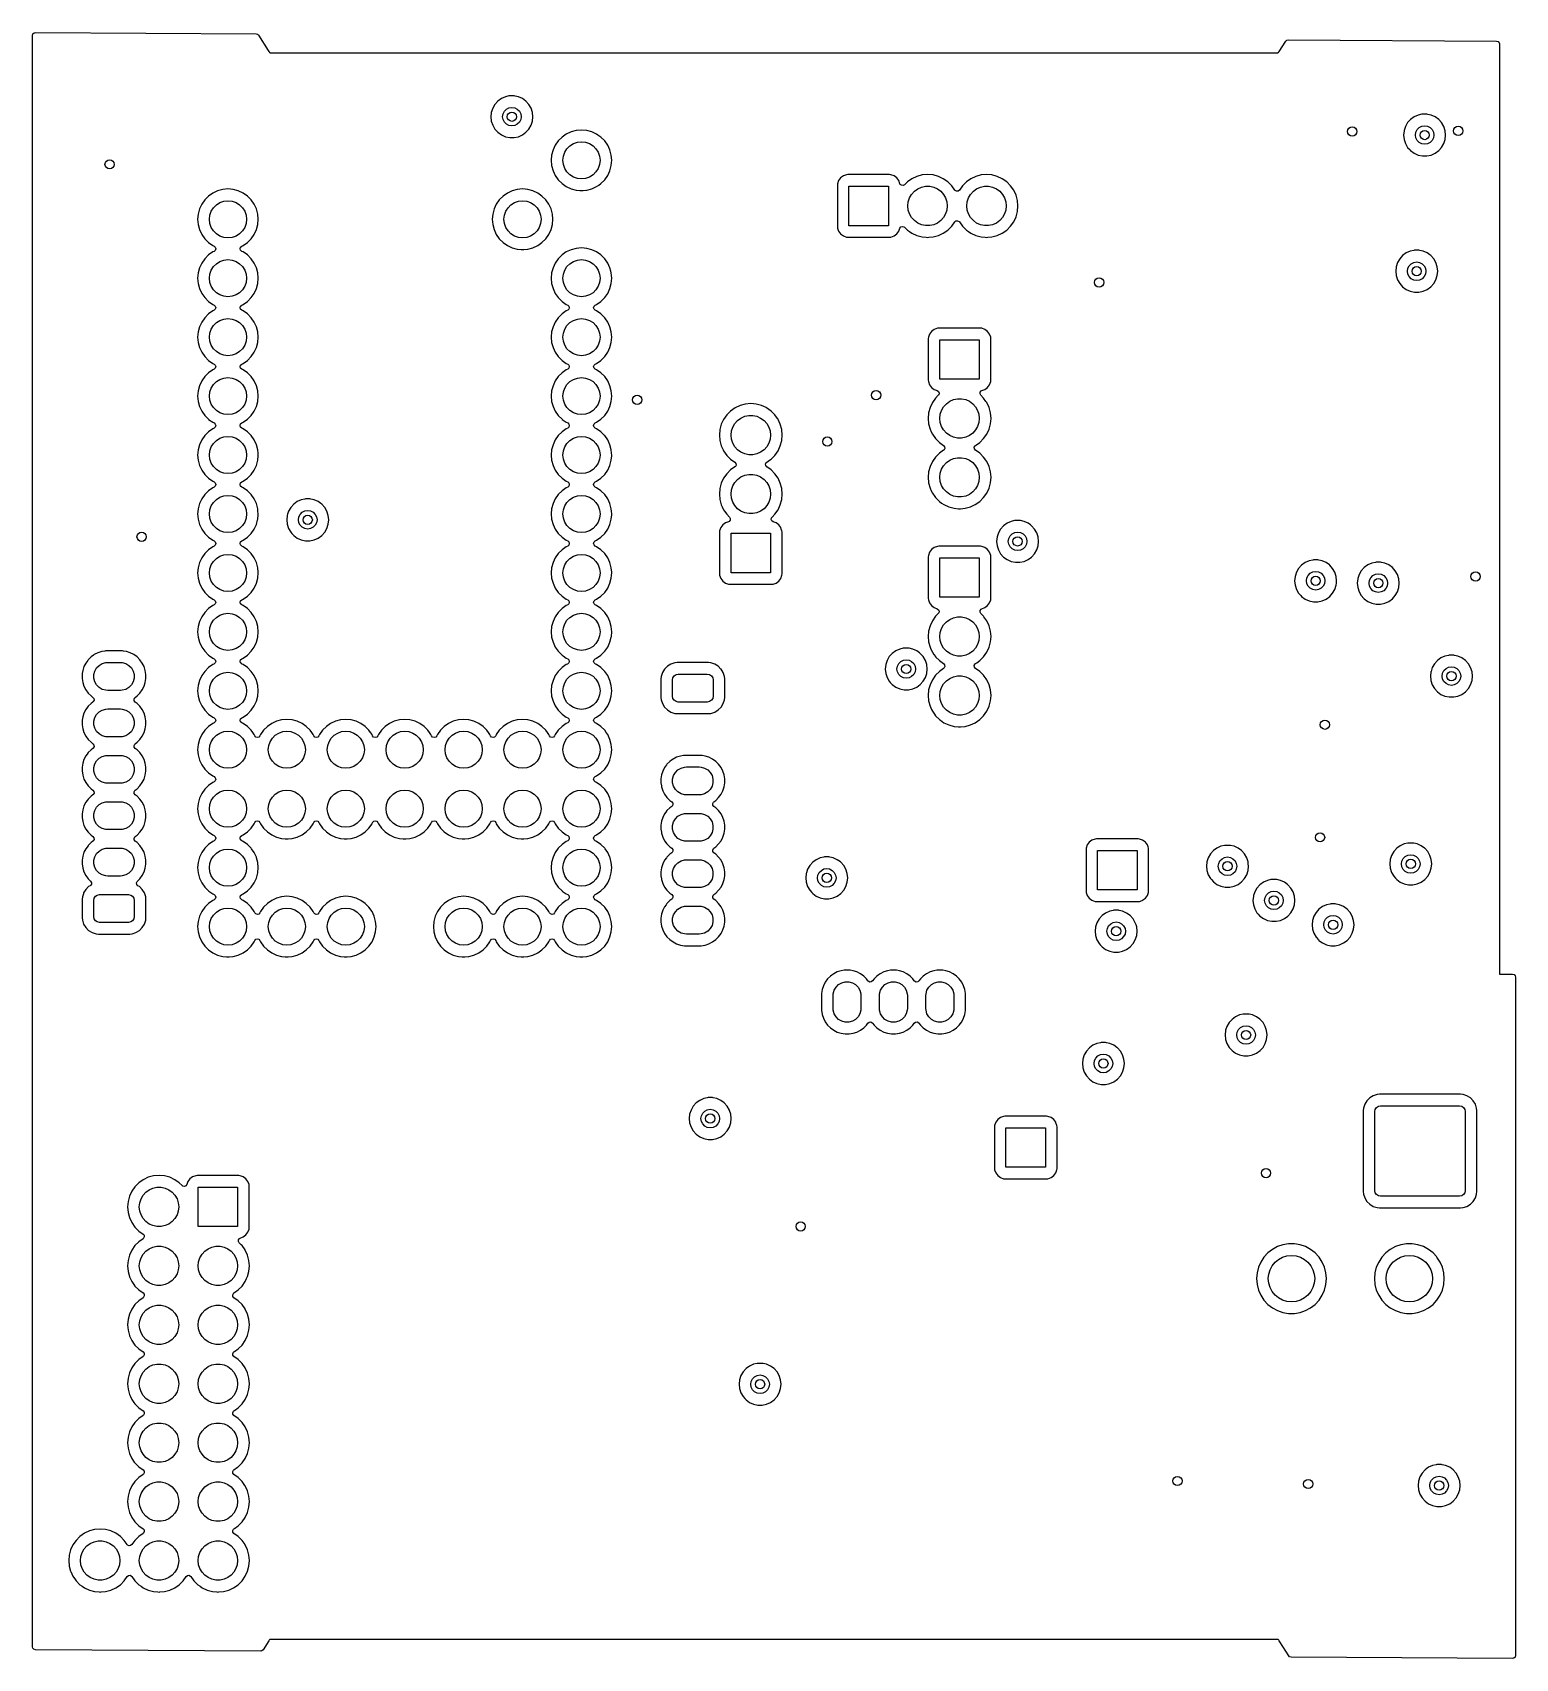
# Model space of a CAD drawing. Extents: x 0.78 to 3.29, y -3.41 to -0.65.
import ezdxf

# ---------------------------------------------------------------- set-up
doc = ezdxf.new("R2010")
doc.units = 0
doc.header["$MEASUREMENT"] = 0
doc.layers.add('BLACK', color=7, linetype='CONTINUOUS')

msp = doc.modelspace()

# ---------------------------------------------------------------- linework, layer by layer
at = {"layer": 'BLACK', "linetype": 'CONTINUOUS'}
for p, q in [((0.775, -0.6525), (0.7758, -0.6499)), ((0.775, -0.7905), (0.775, -0.6525)), ((0.7758, -0.6499), (0.7779, -0.6481)), ((0.7779, -0.6481), (0.7799, -0.6477)), ((0.7799, -0.6477), (1.1544, -0.6499)), ((1.1544, -0.6499), (1.157, -0.6507)), ((1.157, -0.6507), (1.1584, -0.6521)), ((1.1584, -0.6521), (1.1752, -0.6781)), ((2.9019, -0.6624), (2.9039, -0.6606)), ((2.9039, -0.6606), (2.906, -0.6601)), ((2.906, -0.6601), (3.2597, -0.6622)), ((1.1752, -0.6781), (1.1763, -0.6799)), ((1.1763, -0.6799), (1.1768, -0.6807)), ((1.1768, -0.6807), (1.1769, -0.6809)), ((1.1769, -0.6809), (1.1769, -0.681)), ((1.1769, -0.681), (1.1776, -0.6818)), ((1.1776, -0.6818), (1.1776, -0.6819)), ((1.1776, -0.6819), (1.1776, -0.6819)), ((1.1776, -0.6819), (1.1776, -0.6819)), ((1.1776, -0.6819), (1.1776, -0.6819)), ((1.1776, -0.6819), (1.1778, -0.682)), ((1.1778, -0.682), (1.178, -0.6821)), ((1.178, -0.6821), (1.178, -0.6821)), ((1.178, -0.6821), (1.1781, -0.6821)), ((1.1781, -0.6821), (1.1791, -0.6822)), ((1.1791, -0.6822), (1.1792, -0.6822)), ((1.1792, -0.6822), (1.1792, -0.6822)), ((1.1792, -0.6822), (1.1795, -0.6822)), ((1.1795, -0.6822), (1.1804, -0.6821)), ((1.1804, -0.6821), (2.8865, -0.6821)), ((2.8865, -0.6821), (2.8874, -0.6822)), ((2.8874, -0.6822), (2.8877, -0.6822)), ((2.8877, -0.6822), (2.8877, -0.6822)), ((2.8877, -0.6822), (2.8878, -0.6822)), ((2.8878, -0.6822), (2.8888, -0.6821)), ((2.8888, -0.6821), (2.8889, -0.6821)), ((2.8889, -0.6821), (2.8891, -0.682)), ((2.8889, -0.6821), (2.8889, -0.6821)), ((2.8889, -0.6821), (2.8889, -0.6821)), ((2.8891, -0.682), (2.8893, -0.6819)), ((2.8893, -0.6819), (2.8894, -0.6818)), ((2.8893, -0.6819), (2.8893, -0.6819)), ((2.8893, -0.6819), (2.8893, -0.6819)), ((2.8894, -0.6818), (2.89, -0.681)), ((2.89, -0.681), (2.8901, -0.6809)), ((2.8901, -0.6809), (2.8902, -0.6807)), ((2.8901, -0.6809), (2.8901, -0.6809)), ((2.8902, -0.6807), (2.8906, -0.6799)), ((2.8906, -0.6799), (2.9019, -0.6624)), ((3.2597, -0.6622), (3.2623, -0.663)), ((3.2623, -0.663), (3.2641, -0.6651)), ((3.2641, -0.6651), (3.2646, -0.6671)), ((3.2646, -0.6671), (3.2646, -2.2452)), ((1.5597, -0.7695), (1.556, -0.776)), ((1.5647, -0.764), (1.5597, -0.7695)), ((1.5708, -0.7596), (1.5647, -0.764)), ((1.5776, -0.7566), (1.5708, -0.7596)), ((1.5708, -0.7596), (1.5708, -0.7596)), ((1.5836, -0.7553), (1.5776, -0.7566)), ((1.5776, -0.7566), (1.5776, -0.7566)), ((1.5849, -0.755), (1.5836, -0.7553)), ((1.5923, -0.755), (1.5849, -0.755)), ((1.5939, -0.7554), (1.5923, -0.755)), ((1.5996, -0.7566), (1.5939, -0.7554)), ((1.6064, -0.7596), (1.5996, -0.7566)), ((1.5996, -0.7566), (1.5996, -0.7566)), ((1.6124, -0.764), (1.6064, -0.7596)), ((1.6064, -0.7596), (1.6064, -0.7596)), ((1.6174, -0.7695), (1.6124, -0.764)), ((1.6124, -0.764), (1.6124, -0.764)), ((1.6211, -0.776), (1.6174, -0.7695)), ((0.775, -0.8645), (0.775, -0.7905)), ((1.5537, -0.7831), (1.5529, -0.7905)), ((1.5529, -0.7905), (1.5537, -0.7979)), ((1.556, -0.776), (1.5537, -0.7831)), ((1.5537, -0.7831), (1.5537, -0.7831)), ((1.5537, -0.7979), (1.5537, -0.7979)), ((1.5537, -0.7979), (1.556, -0.805)), ((1.556, -0.776), (1.556, -0.776)), ((1.5728, -0.7905), (1.5736, -0.7856)), ((1.5736, -0.7954), (1.5728, -0.7905)), ((1.5736, -0.7856), (1.5758, -0.7812)), ((1.5758, -0.7997), (1.5736, -0.7954)), ((1.5758, -0.7812), (1.5793, -0.7777)), ((1.5793, -0.8032), (1.5758, -0.7997)), ((1.5793, -0.7777), (1.5837, -0.7755)), ((1.5837, -0.7755), (1.5886, -0.7747)), ((1.5886, -0.7747), (1.5934, -0.7755)), ((1.5934, -0.7755), (1.5978, -0.7777)), ((1.5978, -0.7777), (1.6013, -0.7812)), ((1.6013, -0.7997), (1.5978, -0.8032)), ((1.6013, -0.7812), (1.6036, -0.7856)), ((1.6036, -0.7954), (1.6013, -0.7997)), ((1.6036, -0.7856), (1.6043, -0.7905)), ((1.6043, -0.7905), (1.6036, -0.7954)), ((1.6235, -0.7831), (1.6211, -0.776)), ((1.6211, -0.805), (1.6235, -0.7979)), ((1.6242, -0.7905), (1.6235, -0.7831)), ((1.6235, -0.7979), (1.6242, -0.7905)), ((3.1139, -0.7951), (3.1089, -0.8006)), ((3.12, -0.7907), (3.1139, -0.7951)), ((3.1268, -0.7877), (3.12, -0.7907)), ((3.12, -0.7907), (3.12, -0.7907)), ((3.1328, -0.7864), (3.1268, -0.7877)), ((3.1268, -0.7877), (3.1268, -0.7877)), ((3.1341, -0.7861), (3.1328, -0.7864)), ((3.1415, -0.7861), (3.1341, -0.7861)), ((3.1431, -0.7865), (3.1415, -0.7861)), ((3.1488, -0.7877), (3.1431, -0.7865)), ((3.1556, -0.7907), (3.1488, -0.7877)), ((3.1488, -0.7877), (3.1488, -0.7877)), ((3.1616, -0.7951), (3.1556, -0.7907)), ((3.1556, -0.7907), (3.1556, -0.7907)), ((3.1666, -0.8006), (3.1616, -0.7951)), ((3.1616, -0.7951), (3.1616, -0.7951)), ((1.556, -0.805), (1.556, -0.805)), ((1.556, -0.805), (1.5597, -0.8114)), ((1.5597, -0.8114), (1.564, -0.8162)), ((1.564, -0.8162), (1.5647, -0.817)), ((1.5647, -0.817), (1.5708, -0.8214)), ((1.5708, -0.8214), (1.5708, -0.8214)), ((1.5708, -0.8214), (1.5776, -0.8244)), ((1.5776, -0.8244), (1.5776, -0.8244)), ((1.5776, -0.8244), (1.5849, -0.8259)), ((1.5837, -0.8055), (1.5793, -0.8032)), ((1.5886, -0.8062), (1.5837, -0.8055)), ((1.5849, -0.8259), (1.5849, -0.8259)), ((1.5849, -0.8259), (1.5923, -0.8259)), ((1.5934, -0.8055), (1.5886, -0.8062)), ((1.5923, -0.8259), (1.5996, -0.8244)), ((1.5923, -0.8259), (1.5923, -0.8259)), ((1.5978, -0.8032), (1.5934, -0.8055)), ((1.5996, -0.8244), (1.6064, -0.8214)), ((1.6064, -0.8214), (1.6124, -0.817)), ((1.6124, -0.817), (1.6174, -0.8114)), ((1.6174, -0.8114), (1.6211, -0.805)), ((1.6737, -0.8251), (1.6673, -0.8315)), ((1.681, -0.82), (1.6737, -0.8251)), ((1.6891, -0.8162), (1.681, -0.82)), ((1.681, -0.82), (1.681, -0.82)), ((1.6978, -0.8139), (1.6891, -0.8162)), ((1.6891, -0.8162), (1.6891, -0.8162)), ((1.7067, -0.8131), (1.6978, -0.8139)), ((1.6978, -0.8139), (1.6978, -0.8139)), ((1.7156, -0.8139), (1.7067, -0.8131)), ((1.7067, -0.8131), (1.7067, -0.8131)), ((1.7243, -0.8162), (1.7156, -0.8139)), ((1.7156, -0.8139), (1.7156, -0.8139)), ((1.7156, -0.8139), (1.7156, -0.8139)), ((1.7156, -0.8139), (1.7156, -0.8139)), ((1.7156, -0.8139), (1.7156, -0.8139)), ((1.7324, -0.82), (1.7243, -0.8162)), ((1.7243, -0.8162), (1.7243, -0.8162)), ((1.7347, -0.8216), (1.7324, -0.82)), ((1.7324, -0.82), (1.7324, -0.82)), ((1.7397, -0.8251), (1.7347, -0.8216)), ((1.7461, -0.8315), (1.7397, -0.8251)), ((3.1029, -0.8142), (3.1021, -0.8216)), ((3.1021, -0.8216), (3.1029, -0.829)), ((3.103, -0.8139), (3.1029, -0.8142)), ((3.1052, -0.8071), (3.103, -0.8139)), ((3.1089, -0.8006), (3.1052, -0.8071)), ((3.1052, -0.8071), (3.1052, -0.8071)), ((3.122, -0.8216), (3.1228, -0.8167)), ((3.1228, -0.8265), (3.122, -0.8216)), ((3.1228, -0.8167), (3.125, -0.8123)), ((3.125, -0.8308), (3.1228, -0.8265)), ((3.125, -0.8123), (3.1285, -0.8089)), ((3.1285, -0.8089), (3.1329, -0.8066)), ((3.1329, -0.8066), (3.1378, -0.8058)), ((3.1378, -0.8058), (3.1426, -0.8066)), ((3.1426, -0.8066), (3.147, -0.8089)), ((3.147, -0.8089), (3.1505, -0.8123)), ((3.1505, -0.8123), (3.1528, -0.8167)), ((3.1528, -0.8265), (3.1505, -0.8308)), ((3.1528, -0.8167), (3.1535, -0.8216)), ((3.1535, -0.8216), (3.1528, -0.8265)), ((3.1703, -0.8071), (3.1666, -0.8006)), ((3.1726, -0.8142), (3.1703, -0.8071)), ((3.1734, -0.8216), (3.1726, -0.8142)), ((3.1726, -0.829), (3.1734, -0.8216)), ((1.6584, -0.8469), (1.6561, -0.8556)), ((1.6622, -0.8388), (1.6584, -0.8469)), ((1.6584, -0.8469), (1.6584, -0.8469)), ((1.6673, -0.8315), (1.6622, -0.8388)), ((1.6622, -0.8388), (1.6622, -0.8388)), ((1.676, -0.8575), (1.6783, -0.8508)), ((1.6783, -0.8508), (1.6821, -0.8449)), ((1.6821, -0.8449), (1.6871, -0.8399)), ((1.6871, -0.8399), (1.693, -0.8361)), ((1.693, -0.8361), (1.6997, -0.8338)), ((1.6997, -0.8338), (1.7067, -0.833)), ((1.7067, -0.833), (1.7137, -0.8338)), ((1.7137, -0.8338), (1.7204, -0.8361)), ((1.7204, -0.8361), (1.7263, -0.8399)), ((1.7263, -0.8399), (1.7313, -0.8449)), ((1.7313, -0.8449), (1.7351, -0.8508)), ((1.7351, -0.8508), (1.7374, -0.8575)), ((1.7512, -0.8388), (1.7461, -0.8315)), ((1.7461, -0.8315), (1.7461, -0.8315)), ((1.755, -0.8469), (1.7512, -0.8388)), ((1.7573, -0.8556), (1.755, -0.8469)), ((3.1029, -0.829), (3.1029, -0.829)), ((3.1029, -0.829), (3.1052, -0.8361)), ((3.1052, -0.8361), (3.1052, -0.8361)), ((3.1052, -0.8361), (3.1089, -0.8425)), ((3.1089, -0.8425), (3.1129, -0.8469)), ((3.1129, -0.8469), (3.1139, -0.8481)), ((3.1139, -0.8481), (3.12, -0.8525)), ((3.12, -0.8525), (3.12, -0.8525)), ((3.12, -0.8525), (3.1268, -0.8555)), ((3.1285, -0.8343), (3.125, -0.8308)), ((3.1329, -0.8366), (3.1285, -0.8343)), ((3.1378, -0.8373), (3.1329, -0.8366)), ((3.1426, -0.8366), (3.1378, -0.8373)), ((3.147, -0.8343), (3.1426, -0.8366)), ((3.1505, -0.8308), (3.147, -0.8343)), ((3.1488, -0.8555), (3.1556, -0.8525)), ((3.1556, -0.8525), (3.1616, -0.8481)), ((3.1616, -0.8481), (3.1666, -0.8425)), ((3.1666, -0.8425), (3.1703, -0.8361)), ((3.1703, -0.8361), (3.1726, -0.829)), ((0.775, -0.9645), (0.775, -0.8645)), ((1.6561, -0.8556), (1.6553, -0.8645)), ((1.6553, -0.8645), (1.6553, -0.8645)), ((1.6553, -0.8645), (1.6561, -0.8734)), ((1.6561, -0.8556), (1.6561, -0.8556)), ((1.6561, -0.8734), (1.6561, -0.8734)), ((1.6561, -0.8734), (1.6584, -0.8821)), ((1.6584, -0.8821), (1.6584, -0.8821)), ((1.6584, -0.8821), (1.6622, -0.8902)), ((1.6752, -0.8645), (1.676, -0.8575)), ((1.676, -0.8715), (1.6752, -0.8645)), ((1.6783, -0.8782), (1.676, -0.8715)), ((1.6821, -0.8841), (1.6783, -0.8782)), ((1.7351, -0.8782), (1.7313, -0.8841)), ((1.7374, -0.8715), (1.7351, -0.8782)), ((1.7374, -0.8575), (1.7382, -0.8645)), ((1.7382, -0.8645), (1.7374, -0.8715)), ((1.7512, -0.8902), (1.755, -0.8821)), ((1.755, -0.8821), (1.7573, -0.8734)), ((1.7581, -0.8645), (1.7573, -0.8556)), ((1.7573, -0.8734), (1.7581, -0.8645)), ((3.1268, -0.8555), (3.1268, -0.8555)), ((3.1268, -0.8555), (3.1341, -0.857)), ((3.1341, -0.857), (3.1341, -0.857)), ((3.1341, -0.857), (3.1415, -0.857)), ((3.1415, -0.857), (3.1488, -0.8555)), ((3.1415, -0.857), (3.1415, -0.857)), ((1.6622, -0.8902), (1.6622, -0.8902)), ((1.6622, -0.8902), (1.6673, -0.8975)), ((1.6673, -0.8975), (1.6737, -0.9039)), ((1.6737, -0.9039), (1.6737, -0.9039)), ((1.6737, -0.9039), (1.681, -0.909)), ((1.681, -0.909), (1.6891, -0.9128)), ((1.6871, -0.8891), (1.6821, -0.8841)), ((1.693, -0.8929), (1.6871, -0.8891)), ((1.6997, -0.8952), (1.693, -0.8929)), ((1.7067, -0.896), (1.6997, -0.8952)), ((1.7137, -0.8952), (1.7067, -0.896)), ((1.7204, -0.8929), (1.7137, -0.8952)), ((1.7263, -0.8891), (1.7204, -0.8929)), ((1.7243, -0.9128), (1.7324, -0.909)), ((1.7313, -0.8841), (1.7263, -0.8891)), ((1.7324, -0.909), (1.7359, -0.9065)), ((1.7359, -0.9065), (1.7397, -0.9039)), ((1.7397, -0.9039), (1.7461, -0.8975)), ((1.7461, -0.8975), (1.7512, -0.8902)), ((2.1412, -0.9042), (2.141, -0.9065)), ((2.141, -0.9065), (2.141, -0.9065)), ((2.141, -0.9065), (2.141, -0.9772)), ((2.1432, -0.8989), (2.1412, -0.9042)), ((2.1466, -0.8943), (2.1432, -0.8989)), ((2.1432, -0.8989), (2.1432, -0.8989)), ((2.1512, -0.891), (2.1466, -0.8943)), ((2.1466, -0.8943), (2.1466, -0.8943)), ((2.1565, -0.889), (2.1512, -0.891)), ((2.1512, -0.891), (2.1512, -0.891)), ((2.1588, -0.8887), (2.1565, -0.889)), ((2.2295, -0.8887), (2.1588, -0.8887)), ((2.1588, -0.8887), (2.1588, -0.8887)), ((2.1607, -0.9754), (2.1607, -0.9084)), ((2.1607, -0.9084), (2.2276, -0.9084)), ((2.2276, -0.9084), (2.2276, -0.9754)), ((2.2319, -0.889), (2.2295, -0.8887)), ((2.2295, -0.8887), (2.2295, -0.8887)), ((2.2295, -0.8887), (2.2295, -0.8887)), ((2.2295, -0.8887), (2.2295, -0.8887)), ((2.2372, -0.891), (2.2319, -0.889)), ((2.2319, -0.889), (2.2319, -0.889)), ((2.2417, -0.8943), (2.2372, -0.891)), ((2.2372, -0.891), (2.2372, -0.891)), ((2.2451, -0.8989), (2.2417, -0.8943)), ((2.2417, -0.8943), (2.2417, -0.8943)), ((2.247, -0.9041), (2.2451, -0.8989)), ((2.2451, -0.8989), (2.2451, -0.8989)), ((2.2477, -0.9053), (2.247, -0.9041)), ((2.2499, -0.9069), (2.2477, -0.9053)), ((2.2526, -0.9071), (2.2499, -0.9069)), ((2.2551, -0.9058), (2.2526, -0.9071)), ((2.2599, -0.901), (2.2551, -0.9058)), ((2.2675, -0.8957), (2.2599, -0.901)), ((2.2759, -0.8917), (2.2675, -0.8957)), ((2.2675, -0.8957), (2.2675, -0.8957)), ((2.2849, -0.8893), (2.2759, -0.8917)), ((2.2759, -0.8917), (2.2759, -0.8917)), ((2.2774, -0.9129), (2.2838, -0.9101)), ((2.2838, -0.9101), (2.2907, -0.9086)), ((2.2942, -0.8885), (2.2849, -0.8893)), ((2.2849, -0.8893), (2.2849, -0.8893)), ((2.2907, -0.9086), (2.2977, -0.9086)), ((2.3034, -0.8893), (2.2942, -0.8885)), ((2.2942, -0.8885), (2.2942, -0.8885)), ((2.2977, -0.9086), (2.3045, -0.9101)), ((2.3124, -0.8917), (2.3034, -0.8893)), ((2.3034, -0.8893), (2.3034, -0.8893)), ((2.3045, -0.9101), (2.3109, -0.9129)), ((2.3208, -0.8957), (2.3124, -0.8917)), ((2.3124, -0.8917), (2.3124, -0.8917)), ((2.3124, -0.8917), (2.3124, -0.8917)), ((2.3285, -0.901), (2.3208, -0.8957)), ((2.3208, -0.8957), (2.3208, -0.8957)), ((2.3208, -0.8957), (2.3208, -0.8957)), ((2.335, -0.9076), (2.3285, -0.901)), ((2.3285, -0.901), (2.3285, -0.901)), ((2.3402, -0.9149), (2.335, -0.9076)), ((2.3533, -0.9076), (2.3482, -0.9149)), ((2.3599, -0.901), (2.3533, -0.9076)), ((2.3675, -0.8957), (2.3599, -0.901)), ((2.3759, -0.8917), (2.3675, -0.8957)), ((2.3675, -0.8957), (2.3675, -0.8957)), ((2.3849, -0.8893), (2.3759, -0.8917)), ((2.3759, -0.8917), (2.3759, -0.8917)), ((2.3774, -0.9129), (2.3838, -0.9101)), ((2.3838, -0.9101), (2.3907, -0.9086)), ((2.3942, -0.8885), (2.3849, -0.8893)), ((2.3849, -0.8893), (2.3849, -0.8893)), ((2.3907, -0.9086), (2.3977, -0.9086)), ((2.4034, -0.8893), (2.3942, -0.8885)), ((2.3942, -0.8885), (2.3942, -0.8885)), ((2.3977, -0.9086), (2.4045, -0.9101)), ((2.4124, -0.8917), (2.4034, -0.8893)), ((2.4034, -0.8893), (2.4034, -0.8893)), ((2.4045, -0.9101), (2.4109, -0.9129)), ((2.4208, -0.8957), (2.4124, -0.8917)), ((2.4124, -0.8917), (2.4124, -0.8917)), ((2.4124, -0.8917), (2.4124, -0.8917)), ((2.4285, -0.901), (2.4208, -0.8957)), ((2.4208, -0.8957), (2.4208, -0.8957)), ((2.4208, -0.8957), (2.4208, -0.8957)), ((2.435, -0.9076), (2.4285, -0.901)), ((2.4285, -0.901), (2.4285, -0.901)), ((2.4403, -0.9151), (2.435, -0.9076)), ((1.0673, -0.9315), (1.0622, -0.9388)), ((1.0737, -0.9251), (1.0673, -0.9315)), ((1.081, -0.92), (1.0737, -0.9251)), ((1.0891, -0.9162), (1.081, -0.92)), ((1.081, -0.92), (1.081, -0.92)), ((1.0871, -0.9399), (1.093, -0.9361)), ((1.0978, -0.9139), (1.0891, -0.9162)), ((1.0891, -0.9162), (1.0891, -0.9162)), ((1.093, -0.9361), (1.0997, -0.9338)), ((1.1067, -0.9131), (1.0978, -0.9139)), ((1.0978, -0.9139), (1.0978, -0.9139)), ((1.0997, -0.9338), (1.1067, -0.933)), ((1.1156, -0.9139), (1.1067, -0.9131)), ((1.1067, -0.9131), (1.1067, -0.9131)), ((1.1067, -0.933), (1.1137, -0.9338)), ((1.1137, -0.9338), (1.1204, -0.9361)), ((1.1243, -0.9162), (1.1156, -0.9139)), ((1.1156, -0.9139), (1.1156, -0.9139)), ((1.1156, -0.9139), (1.1156, -0.9139)), ((1.1156, -0.9139), (1.1156, -0.9139)), ((1.1156, -0.9139), (1.1156, -0.9139)), ((1.1204, -0.9361), (1.1263, -0.9399)), ((1.1324, -0.92), (1.1243, -0.9162)), ((1.1243, -0.9162), (1.1243, -0.9162)), ((1.1397, -0.9251), (1.1324, -0.92)), ((1.1324, -0.92), (1.1324, -0.92)), ((1.1461, -0.9315), (1.1397, -0.9251)), ((1.1512, -0.9388), (1.1461, -0.9315)), ((1.1461, -0.9315), (1.1461, -0.9315)), ((1.5673, -0.9315), (1.5622, -0.9388)), ((1.5737, -0.9251), (1.5673, -0.9315)), ((1.581, -0.92), (1.5737, -0.9251)), ((1.5891, -0.9162), (1.581, -0.92)), ((1.581, -0.92), (1.581, -0.92)), ((1.5871, -0.9399), (1.593, -0.9361)), ((1.5978, -0.9139), (1.5891, -0.9162)), ((1.5891, -0.9162), (1.5891, -0.9162)), ((1.593, -0.9361), (1.5997, -0.9338)), ((1.6067, -0.9131), (1.5978, -0.9139)), ((1.5978, -0.9139), (1.5978, -0.9139)), ((1.5997, -0.9338), (1.6067, -0.933)), ((1.6156, -0.9139), (1.6067, -0.9131)), ((1.6067, -0.9131), (1.6067, -0.9131)), ((1.6067, -0.933), (1.6137, -0.9338)), ((1.6137, -0.9338), (1.6204, -0.9361)), ((1.6243, -0.9162), (1.6156, -0.9139)), ((1.6156, -0.9139), (1.6156, -0.9139)), ((1.6156, -0.9139), (1.6156, -0.9139)), ((1.6156, -0.9139), (1.6156, -0.9139)), ((1.6156, -0.9139), (1.6156, -0.9139)), ((1.6204, -0.9361), (1.6263, -0.9399)), ((1.6324, -0.92), (1.6243, -0.9162)), ((1.6243, -0.9162), (1.6243, -0.9162)), ((1.6397, -0.9251), (1.6324, -0.92)), ((1.6324, -0.92), (1.6324, -0.92)), ((1.6461, -0.9315), (1.6397, -0.9251)), ((1.6512, -0.9388), (1.6461, -0.9315)), ((1.6461, -0.9315), (1.6461, -0.9315)), ((1.6891, -0.9128), (1.6978, -0.9151)), ((1.6978, -0.9151), (1.7038, -0.9156)), ((1.7038, -0.9156), (1.7067, -0.9159)), ((1.7067, -0.9159), (1.7096, -0.9156)), ((1.7067, -0.9159), (1.7067, -0.9159)), ((1.7067, -0.9159), (1.7067, -0.9159)), ((1.7096, -0.9156), (1.7156, -0.9151)), ((1.7156, -0.9151), (1.7243, -0.9128)), ((2.2607, -0.9419), (2.2614, -0.9349)), ((2.2614, -0.9349), (2.2636, -0.9283)), ((2.2636, -0.9283), (2.2671, -0.9222)), ((2.2671, -0.9222), (2.2718, -0.917)), ((2.2718, -0.917), (2.2774, -0.9129)), ((2.3109, -0.9129), (2.3165, -0.917)), ((2.3165, -0.917), (2.3212, -0.9222)), ((2.3212, -0.9222), (2.3247, -0.9283)), ((2.3247, -0.9283), (2.3269, -0.9349)), ((2.3269, -0.9349), (2.3276, -0.9419)), ((2.3408, -0.9156), (2.3402, -0.9149)), ((2.3433, -0.9169), (2.3408, -0.9156)), ((2.346, -0.9166), (2.3433, -0.9169)), ((2.3482, -0.9149), (2.346, -0.9166)), ((2.3607, -0.9419), (2.3614, -0.9349)), ((2.3614, -0.9349), (2.3636, -0.9283)), ((2.3636, -0.9283), (2.3671, -0.9222)), ((2.3671, -0.9222), (2.3718, -0.917)), ((2.3718, -0.917), (2.3774, -0.9129)), ((2.4109, -0.9129), (2.4165, -0.917)), ((2.4165, -0.917), (2.4212, -0.9222)), ((2.4212, -0.9222), (2.4247, -0.9283)), ((2.4247, -0.9283), (2.4269, -0.9349)), ((2.4269, -0.9349), (2.4276, -0.9419)), ((2.4404, -0.9152), (2.4403, -0.9151)), ((2.4443, -0.9236), (2.4404, -0.9152)), ((2.4467, -0.9326), (2.4443, -0.9236)), ((2.4475, -0.9419), (2.4467, -0.9326)), ((0.775, -1.7367), (0.775, -0.9645)), ((1.0561, -0.9556), (1.0553, -0.9645)), ((1.0553, -0.9645), (1.0561, -0.9734)), ((1.0553, -0.9645), (1.0553, -0.9645)), ((1.0584, -0.9469), (1.0561, -0.9556)), ((1.0561, -0.9556), (1.0561, -0.9556)), ((1.0622, -0.9388), (1.0584, -0.9469)), ((1.0584, -0.9469), (1.0584, -0.9469)), ((1.0622, -0.9388), (1.0622, -0.9388)), ((1.0752, -0.9645), (1.076, -0.9575)), ((1.076, -0.9715), (1.0752, -0.9645)), ((1.076, -0.9575), (1.0783, -0.9508)), ((1.0783, -0.9508), (1.0821, -0.9449)), ((1.0821, -0.9449), (1.0871, -0.9399)), ((1.1263, -0.9399), (1.1313, -0.9449)), ((1.1313, -0.9449), (1.1351, -0.9508)), ((1.1351, -0.9508), (1.1374, -0.9575)), ((1.1374, -0.9575), (1.1382, -0.9645)), ((1.1382, -0.9645), (1.1374, -0.9715)), ((1.155, -0.9469), (1.1512, -0.9388)), ((1.1573, -0.9556), (1.155, -0.9469)), ((1.1581, -0.9645), (1.1573, -0.9556)), ((1.1573, -0.9734), (1.1581, -0.9645)), ((1.1581, -0.9645), (1.1581, -0.9645)), ((1.5561, -0.9556), (1.5553, -0.9645)), ((1.5553, -0.9645), (1.5561, -0.9734)), ((1.5553, -0.9645), (1.5553, -0.9645)), ((1.5584, -0.9469), (1.5561, -0.9556)), ((1.5561, -0.9556), (1.5561, -0.9556)), ((1.5622, -0.9388), (1.5584, -0.9469)), ((1.5584, -0.9469), (1.5584, -0.9469)), ((1.5622, -0.9388), (1.5622, -0.9388)), ((1.5752, -0.9645), (1.576, -0.9575)), ((1.576, -0.9715), (1.5752, -0.9645)), ((1.576, -0.9575), (1.5783, -0.9508)), ((1.5783, -0.9508), (1.5821, -0.9449)), ((1.5821, -0.9449), (1.5871, -0.9399)), ((1.6263, -0.9399), (1.6313, -0.9449)), ((1.6313, -0.9449), (1.6351, -0.9508)), ((1.6351, -0.9508), (1.6374, -0.9575)), ((1.6374, -0.9575), (1.6382, -0.9645)), ((1.6382, -0.9645), (1.6374, -0.9715)), ((1.655, -0.9469), (1.6512, -0.9388)), ((1.6573, -0.9556), (1.655, -0.9469)), ((1.6581, -0.9645), (1.6573, -0.9556)), ((1.6573, -0.9734), (1.6581, -0.9645)), ((2.2614, -0.9488), (2.2607, -0.9419)), ((2.2636, -0.9555), (2.2614, -0.9488)), ((2.2671, -0.9616), (2.2636, -0.9555)), ((2.2718, -0.9668), (2.2671, -0.9616)), ((2.3212, -0.9616), (2.3165, -0.9668)), ((2.3247, -0.9555), (2.3212, -0.9616)), ((2.3269, -0.9488), (2.3247, -0.9555)), ((2.3276, -0.9419), (2.3269, -0.9488)), ((2.3614, -0.9488), (2.3607, -0.9419)), ((2.3636, -0.9555), (2.3614, -0.9488)), ((2.3671, -0.9616), (2.3636, -0.9555)), ((2.3718, -0.9668), (2.3671, -0.9616)), ((2.4212, -0.9616), (2.4165, -0.9668)), ((2.4247, -0.9555), (2.4212, -0.9616)), ((2.4269, -0.9488), (2.4247, -0.9555)), ((2.4276, -0.9419), (2.4269, -0.9488)), ((2.4404, -0.9686), (2.4443, -0.9601)), ((2.4443, -0.9601), (2.4467, -0.9512)), ((2.4467, -0.9512), (2.4475, -0.9419)), ((1.0561, -0.9734), (1.0561, -0.9734)), ((1.0561, -0.9734), (1.0584, -0.9821)), ((1.0584, -0.9821), (1.0584, -0.9821)), ((1.0584, -0.9821), (1.0622, -0.9902)), ((1.0622, -0.9902), (1.0622, -0.9902)), ((1.0622, -0.9902), (1.0673, -0.9975)), ((1.0783, -0.9782), (1.076, -0.9715)), ((1.0821, -0.9841), (1.0783, -0.9782)), ((1.0871, -0.9891), (1.0821, -0.9841)), ((1.093, -0.9929), (1.0871, -0.9891)), ((1.0997, -0.9952), (1.093, -0.9929)), ((1.1204, -0.9929), (1.1137, -0.9952)), ((1.1263, -0.9891), (1.1204, -0.9929)), ((1.1313, -0.9841), (1.1263, -0.9891)), ((1.1351, -0.9782), (1.1313, -0.9841)), ((1.1374, -0.9715), (1.1351, -0.9782)), ((1.1461, -0.9975), (1.1512, -0.9902)), ((1.1512, -0.9902), (1.155, -0.9821)), ((1.155, -0.9821), (1.1573, -0.9734)), ((1.5561, -0.9734), (1.5561, -0.9734)), ((1.5561, -0.9734), (1.5584, -0.9821)), ((1.5584, -0.9821), (1.5584, -0.9821)), ((1.5584, -0.9821), (1.5622, -0.9902)), ((1.5622, -0.9902), (1.5622, -0.9902)), ((1.5622, -0.9902), (1.5673, -0.9975)), ((1.5783, -0.9782), (1.576, -0.9715)), ((1.5821, -0.9841), (1.5783, -0.9782)), ((1.5871, -0.9891), (1.5821, -0.9841)), ((1.593, -0.9929), (1.5871, -0.9891)), ((1.5997, -0.9952), (1.593, -0.9929)), ((1.6204, -0.9929), (1.6137, -0.9952)), ((1.6263, -0.9891), (1.6204, -0.9929)), ((1.6313, -0.9841), (1.6263, -0.9891)), ((1.6351, -0.9782), (1.6313, -0.9841)), ((1.6374, -0.9715), (1.6351, -0.9782)), ((1.6461, -0.9975), (1.6512, -0.9902)), ((1.6512, -0.9902), (1.655, -0.9821)), ((1.655, -0.9821), (1.6573, -0.9734)), ((2.141, -0.9772), (2.141, -0.9772)), ((2.141, -0.9772), (2.1412, -0.9796)), ((2.1412, -0.9796), (2.1432, -0.9849)), ((2.1432, -0.9849), (2.1432, -0.9849)), ((2.1432, -0.9849), (2.1466, -0.9894)), ((2.1466, -0.9894), (2.1466, -0.9894)), ((2.1466, -0.9894), (2.1512, -0.9928)), ((2.1512, -0.9928), (2.1512, -0.9928)), ((2.1512, -0.9928), (2.1565, -0.9948)), ((2.2276, -0.9754), (2.1607, -0.9754)), ((2.2319, -0.9948), (2.2372, -0.9928)), ((2.2372, -0.9928), (2.2417, -0.9894)), ((2.2417, -0.9894), (2.2451, -0.9849)), ((2.2451, -0.9849), (2.247, -0.9797)), ((2.247, -0.9797), (2.2487, -0.9775)), ((2.2487, -0.9775), (2.2512, -0.9766)), ((2.2512, -0.9766), (2.2539, -0.9771)), ((2.2539, -0.9771), (2.2551, -0.978)), ((2.2551, -0.978), (2.2599, -0.9828)), ((2.2599, -0.9828), (2.2637, -0.9854)), ((2.2637, -0.9854), (2.2675, -0.9881)), ((2.2675, -0.9881), (2.2675, -0.9881)), ((2.2675, -0.9881), (2.2675, -0.9881)), ((2.2675, -0.9881), (2.2759, -0.992)), ((2.2774, -0.9709), (2.2718, -0.9668)), ((2.2759, -0.992), (2.2849, -0.9945)), ((2.2838, -0.9737), (2.2774, -0.9709)), ((2.2907, -0.9752), (2.2838, -0.9737)), ((2.2977, -0.9752), (2.2907, -0.9752)), ((2.3045, -0.9737), (2.2977, -0.9752)), ((2.3034, -0.9945), (2.3124, -0.992)), ((2.3109, -0.9709), (2.3045, -0.9737)), ((2.3165, -0.9668), (2.3109, -0.9709)), ((2.3124, -0.992), (2.3208, -0.9881)), ((2.3208, -0.9881), (2.3285, -0.9828)), ((2.3285, -0.9828), (2.335, -0.9762)), ((2.335, -0.9762), (2.3402, -0.9689)), ((2.3402, -0.9689), (2.3423, -0.9672)), ((2.3423, -0.9672), (2.345, -0.9669)), ((2.345, -0.9669), (2.3475, -0.9681)), ((2.3475, -0.9681), (2.3482, -0.9689)), ((2.3482, -0.9689), (2.3533, -0.9762)), ((2.3533, -0.9762), (2.3533, -0.9762)), ((2.3533, -0.9762), (2.3599, -0.9828)), ((2.3599, -0.9828), (2.3637, -0.9854)), ((2.3637, -0.9854), (2.3675, -0.9881)), ((2.3675, -0.9881), (2.3675, -0.9881)), ((2.3675, -0.9881), (2.3675, -0.9881)), ((2.3675, -0.9881), (2.3759, -0.992)), ((2.3774, -0.9709), (2.3718, -0.9668)), ((2.3759, -0.992), (2.3849, -0.9945)), ((2.3838, -0.9737), (2.3774, -0.9709)), ((2.3907, -0.9752), (2.3838, -0.9737)), ((2.3977, -0.9752), (2.3907, -0.9752)), ((2.4045, -0.9737), (2.3977, -0.9752)), ((2.4034, -0.9945), (2.4124, -0.992)), ((2.4109, -0.9709), (2.4045, -0.9737)), ((2.4165, -0.9668), (2.4109, -0.9709)), ((2.4124, -0.992), (2.4208, -0.9881)), ((2.4208, -0.9881), (2.4285, -0.9828)), ((2.4285, -0.9828), (2.435, -0.9762)), ((2.435, -0.9762), (2.4404, -0.9686)), ((1.0673, -0.9975), (1.0737, -1.0039)), ((1.0737, -1.0039), (1.0737, -1.0039)), ((1.0737, -1.0039), (1.081, -1.009)), ((1.081, -1.02), (1.0737, -1.0251)), ((1.081, -1.009), (1.0833, -1.0101)), ((1.0833, -1.0189), (1.081, -1.02)), ((1.081, -1.02), (1.081, -1.02)), ((1.0833, -1.0101), (1.0853, -1.0119)), ((1.0853, -1.0172), (1.0833, -1.0189)), ((1.0853, -1.0119), (1.0861, -1.0145)), ((1.0861, -1.0145), (1.0853, -1.0172)), ((1.1067, -0.996), (1.0997, -0.9952)), ((1.1137, -0.9952), (1.1067, -0.996)), ((1.1273, -1.0145), (1.1281, -1.0118)), ((1.128, -1.0171), (1.1273, -1.0145)), ((1.1301, -1.0189), (1.128, -1.0171)), ((1.1281, -1.0118), (1.1301, -1.0101)), ((1.1301, -1.0101), (1.1324, -1.009)), ((1.1324, -1.02), (1.1301, -1.0189)), ((1.1324, -1.009), (1.1397, -1.0039)), ((1.1397, -1.0251), (1.1324, -1.02)), ((1.1324, -1.02), (1.1324, -1.02)), ((1.1397, -1.0039), (1.1461, -0.9975)), ((1.5673, -0.9975), (1.5737, -1.0039)), ((1.5737, -1.0039), (1.5737, -1.0039)), ((1.5737, -1.0039), (1.581, -1.009)), ((1.581, -1.009), (1.5891, -1.0128)), ((1.5891, -1.0128), (1.5978, -1.0151)), ((1.5978, -1.0151), (1.6041, -1.0157)), ((1.6067, -0.996), (1.5997, -0.9952)), ((1.6041, -1.0157), (1.6067, -1.0159)), ((1.6137, -0.9952), (1.6067, -0.996)), ((1.6067, -1.0159), (1.6089, -1.0157)), ((1.6067, -1.0159), (1.6067, -1.0159)), ((1.6067, -1.0159), (1.6067, -1.0159)), ((1.6089, -1.0157), (1.6156, -1.0151)), ((1.6156, -1.0151), (1.6243, -1.0128)), ((1.6243, -1.0128), (1.6324, -1.009)), ((1.6324, -1.009), (1.6397, -1.0039)), ((1.6397, -1.0039), (1.6461, -0.9975)), ((1.681, -1.02), (1.6737, -1.0251)), ((1.6891, -1.0162), (1.681, -1.02)), ((1.681, -1.02), (1.681, -1.02)), ((1.6978, -1.0139), (1.6891, -1.0162)), ((1.6891, -1.0162), (1.6891, -1.0162)), ((1.7067, -1.0131), (1.6978, -1.0139)), ((1.6978, -1.0139), (1.6978, -1.0139)), ((1.7156, -1.0139), (1.7067, -1.0131)), ((1.7067, -1.0131), (1.7067, -1.0131)), ((1.7243, -1.0162), (1.7156, -1.0139)), ((1.7156, -1.0139), (1.7156, -1.0139)), ((1.7156, -1.0139), (1.7156, -1.0139)), ((1.7156, -1.0139), (1.7156, -1.0139)), ((1.7156, -1.0139), (1.7156, -1.0139)), ((1.7324, -1.02), (1.7243, -1.0162)), ((1.7243, -1.0162), (1.7243, -1.0162)), ((1.7397, -1.0251), (1.7324, -1.02)), ((1.7324, -1.02), (1.7324, -1.02)), ((2.1565, -0.9948), (2.1565, -0.9948)), ((2.1565, -0.9948), (2.1567, -0.9948)), ((2.1567, -0.9948), (2.1588, -0.9951)), ((2.1588, -0.9951), (2.2295, -0.9951)), ((2.2295, -0.9951), (2.2319, -0.9948)), ((2.2849, -0.9945), (2.2918, -0.9951)), ((2.2918, -0.9951), (2.2942, -0.9953)), ((2.2942, -0.9953), (2.2965, -0.9951)), ((2.2942, -0.9953), (2.2942, -0.9953)), ((2.2942, -0.9953), (2.2942, -0.9953)), ((2.2965, -0.9951), (2.3034, -0.9945)), ((2.3849, -0.9945), (2.3918, -0.9951)), ((2.3918, -0.9951), (2.3942, -0.9953)), ((2.3942, -0.9953), (2.3965, -0.9951)), ((2.3942, -0.9953), (2.3942, -0.9953)), ((2.3942, -0.9953), (2.3942, -0.9953)), ((2.3965, -0.9951), (2.4034, -0.9945)), ((3.1132, -1.0187), (3.1064, -1.0217)), ((3.1192, -1.0174), (3.1132, -1.0187)), ((3.1132, -1.0187), (3.1132, -1.0187)), ((3.1205, -1.0171), (3.1192, -1.0174)), ((3.128, -1.0171), (3.1205, -1.0171)), ((3.1295, -1.0175), (3.128, -1.0171)), ((3.1352, -1.0187), (3.1295, -1.0175)), ((3.1421, -1.0217), (3.1352, -1.0187)), ((3.1352, -1.0187), (3.1352, -1.0187)), ((1.0584, -1.0469), (1.0561, -1.0556)), ((1.0622, -1.0388), (1.0584, -1.0469)), ((1.0584, -1.0469), (1.0584, -1.0469)), ((1.0673, -1.0315), (1.0622, -1.0388)), ((1.0622, -1.0388), (1.0622, -1.0388)), ((1.0737, -1.0251), (1.0673, -1.0315)), ((1.0783, -1.0508), (1.0821, -1.0449)), ((1.0821, -1.0449), (1.0871, -1.0399)), ((1.0871, -1.0399), (1.093, -1.0361)), ((1.093, -1.0361), (1.0997, -1.0338)), ((1.0997, -1.0338), (1.1067, -1.033)), ((1.1067, -1.033), (1.1137, -1.0338)), ((1.1137, -1.0338), (1.1204, -1.0361)), ((1.1204, -1.0361), (1.1263, -1.0399)), ((1.1263, -1.0399), (1.1313, -1.0449)), ((1.1313, -1.0449), (1.1351, -1.0508)), ((1.1461, -1.0315), (1.1397, -1.0251)), ((1.1512, -1.0388), (1.1461, -1.0315)), ((1.1461, -1.0315), (1.1461, -1.0315)), ((1.155, -1.0469), (1.1512, -1.0388)), ((1.1573, -1.0556), (1.155, -1.0469)), ((1.6584, -1.0469), (1.6561, -1.0556)), ((1.6622, -1.0388), (1.6584, -1.0469)), ((1.6584, -1.0469), (1.6584, -1.0469)), ((1.6673, -1.0315), (1.6622, -1.0388)), ((1.6622, -1.0388), (1.6622, -1.0388)), ((1.6737, -1.0251), (1.6673, -1.0315)), ((1.6783, -1.0508), (1.6821, -1.0449)), ((1.6821, -1.0449), (1.6871, -1.0399)), ((1.6871, -1.0399), (1.693, -1.0361)), ((1.693, -1.0361), (1.6997, -1.0338)), ((1.6997, -1.0338), (1.7067, -1.033)), ((1.7067, -1.033), (1.7137, -1.0338)), ((1.7137, -1.0338), (1.7204, -1.0361)), ((1.7204, -1.0361), (1.7263, -1.0399)), ((1.7263, -1.0399), (1.7313, -1.0449)), ((1.7313, -1.0449), (1.7351, -1.0508)), ((1.7461, -1.0315), (1.7397, -1.0251)), ((1.7512, -1.0388), (1.7461, -1.0315)), ((1.7461, -1.0315), (1.7461, -1.0315)), ((1.755, -1.0469), (1.7512, -1.0388)), ((1.7565, -1.0526), (1.755, -1.0469)), ((3.0894, -1.0452), (3.0886, -1.0526)), ((3.0917, -1.0381), (3.0894, -1.0452)), ((3.0894, -1.0452), (3.0894, -1.0452)), ((3.0954, -1.0316), (3.0917, -1.0381)), ((3.0917, -1.0381), (3.0917, -1.0381)), ((3.1004, -1.0261), (3.0954, -1.0316)), ((3.1064, -1.0217), (3.1004, -1.0261)), ((3.1064, -1.0217), (3.1064, -1.0217)), ((3.1085, -1.0526), (3.1093, -1.0477)), ((3.1093, -1.0477), (3.1115, -1.0433)), ((3.1115, -1.0433), (3.115, -1.0399)), ((3.115, -1.0399), (3.1194, -1.0376)), ((3.1194, -1.0376), (3.1242, -1.0368)), ((3.1242, -1.0368), (3.1291, -1.0376)), ((3.1291, -1.0376), (3.1335, -1.0399)), ((3.1335, -1.0399), (3.137, -1.0433)), ((3.137, -1.0433), (3.1392, -1.0477)), ((3.1392, -1.0477), (3.14, -1.0526)), ((3.1468, -1.0251), (3.1421, -1.0217)), ((3.1421, -1.0217), (3.1421, -1.0217)), ((3.1481, -1.0261), (3.1468, -1.0251)), ((3.1531, -1.0316), (3.1481, -1.0261)), ((3.1568, -1.0381), (3.1531, -1.0316)), ((3.1591, -1.0452), (3.1568, -1.0381)), ((3.1599, -1.0526), (3.1591, -1.0452)), ((1.0561, -1.0556), (1.0553, -1.0645)), ((1.0553, -1.0645), (1.0553, -1.0645)), ((1.0553, -1.0645), (1.0561, -1.0734)), ((1.0561, -1.0556), (1.0561, -1.0556)), ((1.0561, -1.0734), (1.0561, -1.0734)), ((1.0561, -1.0734), (1.0584, -1.0821)), ((1.0752, -1.0645), (1.076, -1.0575)), ((1.076, -1.0715), (1.0752, -1.0645)), ((1.076, -1.0575), (1.0783, -1.0508)), ((1.0783, -1.0782), (1.076, -1.0715)), ((1.1351, -1.0508), (1.1374, -1.0575)), ((1.1374, -1.0715), (1.1351, -1.0782)), ((1.1374, -1.0575), (1.1382, -1.0645)), ((1.1382, -1.0645), (1.1374, -1.0715)), ((1.155, -1.0821), (1.1573, -1.0734)), ((1.1581, -1.0645), (1.1573, -1.0556)), ((1.1573, -1.0734), (1.1581, -1.0645)), ((1.6561, -1.0556), (1.6553, -1.0645)), ((1.6553, -1.0645), (1.6553, -1.0645)), ((1.6553, -1.0645), (1.6561, -1.0734)), ((1.6561, -1.0556), (1.6561, -1.0556)), ((1.6561, -1.0734), (1.6561, -1.0734)), ((1.6561, -1.0734), (1.6584, -1.0821)), ((1.6752, -1.0645), (1.676, -1.0575)), ((1.676, -1.0715), (1.6752, -1.0645)), ((1.676, -1.0575), (1.6783, -1.0508)), ((1.6783, -1.0782), (1.676, -1.0715)), ((1.7351, -1.0508), (1.7374, -1.0575)), ((1.7374, -1.0715), (1.7351, -1.0782)), ((1.7374, -1.0575), (1.7382, -1.0645)), ((1.7382, -1.0645), (1.7374, -1.0715)), ((1.755, -1.0821), (1.7573, -1.0734)), ((1.7573, -1.0556), (1.7565, -1.0526)), ((1.7581, -1.0645), (1.7573, -1.0556)), ((1.7573, -1.0734), (1.7581, -1.0645)), ((3.0886, -1.0526), (3.0894, -1.06)), ((3.0894, -1.06), (3.0894, -1.06)), ((3.0894, -1.06), (3.0917, -1.0671)), ((3.0917, -1.0671), (3.0917, -1.0671)), ((3.0917, -1.0671), (3.0954, -1.0735)), ((3.0954, -1.0735), (3.1004, -1.0791)), ((3.1093, -1.0575), (3.1085, -1.0526)), ((3.1115, -1.0618), (3.1093, -1.0575)), ((3.115, -1.0653), (3.1115, -1.0618)), ((3.1194, -1.0676), (3.115, -1.0653)), ((3.1242, -1.0683), (3.1194, -1.0676)), ((3.1291, -1.0676), (3.1242, -1.0683)), ((3.1335, -1.0653), (3.1291, -1.0676)), ((3.137, -1.0618), (3.1335, -1.0653)), ((3.1392, -1.0575), (3.137, -1.0618)), ((3.14, -1.0526), (3.1392, -1.0575)), ((3.1481, -1.0791), (3.1531, -1.0735)), ((3.1531, -1.0735), (3.1568, -1.0671)), ((3.1568, -1.0671), (3.1591, -1.06)), ((3.1591, -1.06), (3.1599, -1.0526)), ((1.0584, -1.0821), (1.0584, -1.0821)), ((1.0584, -1.0821), (1.0622, -1.0902)), ((1.0622, -1.0902), (1.0622, -1.0902)), ((1.0622, -1.0902), (1.0673, -1.0975)), ((1.0673, -1.0975), (1.0737, -1.1039)), ((1.0821, -1.0841), (1.0783, -1.0782)), ((1.0871, -1.0891), (1.0821, -1.0841)), ((1.093, -1.0929), (1.0871, -1.0891)), ((1.0997, -1.0952), (1.093, -1.0929)), ((1.1067, -1.096), (1.0997, -1.0952)), ((1.1137, -1.0952), (1.1067, -1.096)), ((1.1204, -1.0929), (1.1137, -1.0952)), ((1.1263, -1.0891), (1.1204, -1.0929)), ((1.1313, -1.0841), (1.1263, -1.0891)), ((1.1351, -1.0782), (1.1313, -1.0841)), ((1.1397, -1.1039), (1.1461, -1.0975)), ((1.1461, -1.0975), (1.1512, -1.0902)), ((1.1512, -1.0902), (1.155, -1.0821)), ((1.6584, -1.0821), (1.6584, -1.0821)), ((1.6584, -1.0821), (1.6622, -1.0902)), ((1.6622, -1.0902), (1.6622, -1.0902)), ((1.6622, -1.0902), (1.6673, -1.0975)), ((1.6673, -1.0975), (1.6737, -1.1039)), ((1.6821, -1.0841), (1.6783, -1.0782)), ((1.6871, -1.0891), (1.6821, -1.0841)), ((1.693, -1.0929), (1.6871, -1.0891)), ((1.6997, -1.0952), (1.693, -1.0929)), ((1.7067, -1.096), (1.6997, -1.0952)), ((1.7137, -1.0952), (1.7067, -1.096)), ((1.7204, -1.0929), (1.7137, -1.0952)), ((1.7263, -1.0891), (1.7204, -1.0929)), ((1.7313, -1.0841), (1.7263, -1.0891)), ((1.7351, -1.0782), (1.7313, -1.0841)), ((1.7397, -1.1039), (1.7461, -1.0975)), ((1.7461, -1.0975), (1.7512, -1.0902)), ((1.7512, -1.0902), (1.755, -1.0821)), ((3.1004, -1.0791), (3.1064, -1.0835)), ((3.1064, -1.0835), (3.1064, -1.0835)), ((3.1064, -1.0835), (3.1132, -1.0865)), ((3.1132, -1.0865), (3.1132, -1.0865)), ((3.1132, -1.0865), (3.1205, -1.088)), ((3.1205, -1.088), (3.1205, -1.088)), ((3.1205, -1.088), (3.128, -1.088)), ((3.128, -1.088), (3.1352, -1.0865)), ((3.128, -1.088), (3.128, -1.088)), ((3.1352, -1.0865), (3.1421, -1.0835)), ((3.1421, -1.0835), (3.1481, -1.0791)), ((1.0737, -1.1251), (1.0673, -1.1315)), ((1.0737, -1.1039), (1.0737, -1.1039)), ((1.0737, -1.1039), (1.081, -1.109)), ((1.081, -1.12), (1.0737, -1.1251)), ((1.081, -1.109), (1.0833, -1.1101)), ((1.0833, -1.1189), (1.081, -1.12)), ((1.081, -1.12), (1.081, -1.12)), ((1.0833, -1.1101), (1.0853, -1.1119)), ((1.0853, -1.1172), (1.0833, -1.1189)), ((1.0853, -1.1119), (1.0861, -1.1145)), ((1.0861, -1.1145), (1.0853, -1.1172)), ((1.1273, -1.1145), (1.1281, -1.1118)), ((1.128, -1.1171), (1.1273, -1.1145)), ((1.1301, -1.1189), (1.128, -1.1171)), ((1.1281, -1.1118), (1.1301, -1.1101)), ((1.1301, -1.1101), (1.1324, -1.109)), ((1.1324, -1.12), (1.1301, -1.1189)), ((1.1324, -1.109), (1.1397, -1.1039)), ((1.1397, -1.1251), (1.1324, -1.12)), ((1.1324, -1.12), (1.1324, -1.12)), ((1.1461, -1.1315), (1.1397, -1.1251)), ((1.6737, -1.1251), (1.6673, -1.1315)), ((1.6737, -1.1039), (1.6737, -1.1039)), ((1.6737, -1.1039), (1.681, -1.109)), ((1.681, -1.12), (1.6737, -1.1251)), ((1.681, -1.109), (1.6833, -1.1101)), ((1.6833, -1.1189), (1.681, -1.12)), ((1.681, -1.12), (1.681, -1.12)), ((1.6833, -1.1101), (1.6853, -1.1119)), ((1.6853, -1.1172), (1.6833, -1.1189)), ((1.6853, -1.1119), (1.6861, -1.1145)), ((1.6861, -1.1145), (1.6853, -1.1172)), ((1.7273, -1.1145), (1.7281, -1.1118)), ((1.728, -1.1171), (1.7273, -1.1145)), ((1.7301, -1.1189), (1.728, -1.1171)), ((1.7281, -1.1118), (1.7301, -1.1101)), ((1.7301, -1.1101), (1.7324, -1.109)), ((1.7324, -1.12), (1.7301, -1.1189)), ((1.7324, -1.109), (1.7397, -1.1039)), ((1.7397, -1.1251), (1.7324, -1.12)), ((1.7324, -1.12), (1.7324, -1.12)), ((1.7461, -1.1315), (1.7397, -1.1251)), ((1.0561, -1.1556), (1.0553, -1.1645)), ((1.0584, -1.1469), (1.0561, -1.1556)), ((1.0561, -1.1556), (1.0561, -1.1556)), ((1.0622, -1.1388), (1.0584, -1.1469)), ((1.0584, -1.1469), (1.0584, -1.1469)), ((1.0673, -1.1315), (1.0622, -1.1388)), ((1.0622, -1.1388), (1.0622, -1.1388)), ((1.0752, -1.1645), (1.076, -1.1575)), ((1.076, -1.1575), (1.0783, -1.1508)), ((1.0783, -1.1508), (1.0821, -1.1449)), ((1.0821, -1.1449), (1.0871, -1.1399)), ((1.0871, -1.1399), (1.093, -1.1361)), ((1.093, -1.1361), (1.0997, -1.1338)), ((1.0997, -1.1338), (1.1067, -1.133)), ((1.1067, -1.133), (1.1137, -1.1338)), ((1.1137, -1.1338), (1.1204, -1.1361)), ((1.1204, -1.1361), (1.1263, -1.1399)), ((1.1263, -1.1399), (1.1313, -1.1449)), ((1.1313, -1.1449), (1.1351, -1.1508)), ((1.1351, -1.1508), (1.1374, -1.1575)), ((1.1374, -1.1575), (1.1382, -1.1645)), ((1.1512, -1.1388), (1.1461, -1.1315)), ((1.1461, -1.1315), (1.1461, -1.1315)), ((1.155, -1.1469), (1.1512, -1.1388)), ((1.1573, -1.1556), (1.155, -1.1469)), ((1.1581, -1.1645), (1.1573, -1.1556)), ((1.6561, -1.1556), (1.6553, -1.1645)), ((1.6584, -1.1469), (1.6561, -1.1556)), ((1.6561, -1.1556), (1.6561, -1.1556)), ((1.6622, -1.1388), (1.6584, -1.1469)), ((1.6584, -1.1469), (1.6584, -1.1469)), ((1.6673, -1.1315), (1.6622, -1.1388)), ((1.6622, -1.1388), (1.6622, -1.1388)), ((1.6752, -1.1645), (1.676, -1.1575)), ((1.676, -1.1575), (1.6783, -1.1508)), ((1.6783, -1.1508), (1.6821, -1.1449)), ((1.6821, -1.1449), (1.6871, -1.1399)), ((1.6871, -1.1399), (1.693, -1.1361)), ((1.693, -1.1361), (1.6997, -1.1338)), ((1.6997, -1.1338), (1.7067, -1.133)), ((1.7067, -1.133), (1.7137, -1.1338)), ((1.7137, -1.1338), (1.7204, -1.1361)), ((1.7204, -1.1361), (1.7263, -1.1399)), ((1.7263, -1.1399), (1.7313, -1.1449)), ((1.7313, -1.1449), (1.7351, -1.1508)), ((1.7351, -1.1508), (1.7374, -1.1575)), ((1.7374, -1.1575), (1.7382, -1.1645)), ((1.7512, -1.1388), (1.7461, -1.1315)), ((1.7461, -1.1315), (1.7461, -1.1315)), ((1.755, -1.1469), (1.7512, -1.1388)), ((1.7573, -1.1556), (1.755, -1.1469)), ((1.7581, -1.1645), (1.7573, -1.1556)), ((2.3009, -1.1548), (2.2975, -1.1593)), ((2.3054, -1.1514), (2.3009, -1.1548)), ((2.3009, -1.1548), (2.3009, -1.1548)), ((2.3107, -1.1494), (2.3054, -1.1514)), ((2.3054, -1.1514), (2.3054, -1.1514)), ((2.3131, -1.1491), (2.3107, -1.1494)), ((2.3838, -1.1491), (2.3131, -1.1491)), ((2.3131, -1.1491), (2.3131, -1.1491)), ((2.3861, -1.1494), (2.3838, -1.1491)), ((2.3838, -1.1491), (2.3838, -1.1491)), ((2.3838, -1.1491), (2.3838, -1.1491)), ((2.3838, -1.1491), (2.3838, -1.1491)), ((2.3914, -1.1514), (2.3861, -1.1494)), ((2.3861, -1.1494), (2.3861, -1.1494)), ((2.396, -1.1548), (2.3914, -1.1514)), ((2.3914, -1.1514), (2.3914, -1.1514)), ((2.3994, -1.1593), (2.396, -1.1548)), ((2.396, -1.1548), (2.396, -1.1548)), ((1.0553, -1.1645), (1.0553, -1.1645)), ((1.0553, -1.1645), (1.0561, -1.1734)), ((1.0561, -1.1734), (1.0561, -1.1734)), ((1.0561, -1.1734), (1.0584, -1.1821)), ((1.0584, -1.1821), (1.0584, -1.1821)), ((1.0584, -1.1821), (1.0622, -1.1902)), ((1.076, -1.1715), (1.0752, -1.1645)), ((1.0783, -1.1782), (1.076, -1.1715)), ((1.0821, -1.1841), (1.0783, -1.1782)), ((1.0871, -1.1891), (1.0821, -1.1841)), ((1.1313, -1.1841), (1.1263, -1.1891)), ((1.1351, -1.1782), (1.1313, -1.1841)), ((1.1374, -1.1715), (1.1351, -1.1782)), ((1.1382, -1.1645), (1.1374, -1.1715)), ((1.1512, -1.1902), (1.155, -1.1821)), ((1.155, -1.1821), (1.1573, -1.1734)), ((1.1573, -1.1734), (1.1581, -1.1645)), ((1.6553, -1.1645), (1.6553, -1.1645)), ((1.6553, -1.1645), (1.6561, -1.1734)), ((1.6561, -1.1734), (1.6561, -1.1734)), ((1.6561, -1.1734), (1.6584, -1.1821)), ((1.6584, -1.1821), (1.6584, -1.1821)), ((1.6584, -1.1821), (1.6622, -1.1902)), ((1.676, -1.1715), (1.6752, -1.1645)), ((1.6783, -1.1782), (1.676, -1.1715)), ((1.6821, -1.1841), (1.6783, -1.1782)), ((1.6871, -1.1891), (1.6821, -1.1841)), ((1.7313, -1.1841), (1.7263, -1.1891)), ((1.7351, -1.1782), (1.7313, -1.1841)), ((1.7374, -1.1715), (1.7351, -1.1782)), ((1.7382, -1.1645), (1.7374, -1.1715)), ((1.7512, -1.1902), (1.755, -1.1821)), ((1.755, -1.1821), (1.7573, -1.1734)), ((1.7573, -1.1734), (1.7581, -1.1645)), ((2.2955, -1.1646), (2.2953, -1.167)), ((2.2953, -1.167), (2.2953, -1.167)), ((2.2953, -1.167), (2.2953, -1.167)), ((2.2953, -1.167), (2.2953, -1.2376)), ((2.2975, -1.1593), (2.2955, -1.1646)), ((2.2975, -1.1593), (2.2975, -1.1593)), ((2.315, -1.2358), (2.315, -1.1688)), ((2.315, -1.1688), (2.3819, -1.1688)), ((2.3819, -1.1688), (2.3819, -1.2358)), ((2.4013, -1.1645), (2.3994, -1.1593)), ((2.3994, -1.1593), (2.3994, -1.1593)), ((2.4013, -1.1646), (2.4013, -1.1645)), ((2.4016, -1.167), (2.4013, -1.1646)), ((2.4016, -1.2376), (2.4016, -1.167)), ((1.0622, -1.1902), (1.0622, -1.1902)), ((1.0622, -1.1902), (1.0673, -1.1975)), ((1.0673, -1.1975), (1.0737, -1.2039)), ((1.0737, -1.2039), (1.0737, -1.2039)), ((1.0737, -1.2039), (1.081, -1.209)), ((1.081, -1.209), (1.0833, -1.2101)), ((1.0833, -1.2101), (1.0853, -1.2119)), ((1.0853, -1.2119), (1.0861, -1.2145)), ((1.093, -1.1929), (1.0871, -1.1891)), ((1.0997, -1.1952), (1.093, -1.1929)), ((1.1067, -1.196), (1.0997, -1.1952)), ((1.1137, -1.1952), (1.1067, -1.196)), ((1.1204, -1.1929), (1.1137, -1.1952)), ((1.1263, -1.1891), (1.1204, -1.1929)), ((1.1273, -1.2145), (1.1281, -1.2118)), ((1.1281, -1.2118), (1.1301, -1.2101)), ((1.1301, -1.2101), (1.1324, -1.209)), ((1.1324, -1.209), (1.1397, -1.2039)), ((1.1397, -1.2039), (1.1461, -1.1975)), ((1.1461, -1.1975), (1.1512, -1.1902)), ((1.6622, -1.1902), (1.6622, -1.1902)), ((1.6622, -1.1902), (1.6673, -1.1975)), ((1.6673, -1.1975), (1.6737, -1.2039)), ((1.6737, -1.2039), (1.6737, -1.2039)), ((1.6737, -1.2039), (1.681, -1.209)), ((1.681, -1.209), (1.6833, -1.2101)), ((1.6833, -1.2101), (1.6853, -1.2119)), ((1.6853, -1.2119), (1.6861, -1.2145)), ((1.693, -1.1929), (1.6871, -1.1891)), ((1.6997, -1.1952), (1.693, -1.1929)), ((1.7067, -1.196), (1.6997, -1.1952)), ((1.7137, -1.1952), (1.7067, -1.196)), ((1.7204, -1.1929), (1.7137, -1.1952)), ((1.7263, -1.1891), (1.7204, -1.1929)), ((1.7273, -1.2145), (1.7281, -1.2118)), ((1.7281, -1.2118), (1.7301, -1.2101)), ((1.7301, -1.2101), (1.7324, -1.209)), ((1.7324, -1.209), (1.7397, -1.2039)), ((1.7397, -1.2039), (1.7461, -1.1975)), ((1.7461, -1.1975), (1.7512, -1.1902)), ((1.0622, -1.2388), (1.0584, -1.2469)), ((1.0673, -1.2315), (1.0622, -1.2388)), ((1.0622, -1.2388), (1.0622, -1.2388)), ((1.0737, -1.2251), (1.0673, -1.2315)), ((1.081, -1.22), (1.0737, -1.2251)), ((1.0833, -1.2189), (1.081, -1.22)), ((1.081, -1.22), (1.081, -1.22)), ((1.0821, -1.2449), (1.0871, -1.2399)), ((1.0853, -1.2172), (1.0833, -1.2189)), ((1.0861, -1.2145), (1.0853, -1.2172)), ((1.0871, -1.2399), (1.093, -1.2361)), ((1.093, -1.2361), (1.0997, -1.2338)), ((1.0997, -1.2338), (1.1067, -1.233)), ((1.1067, -1.233), (1.1137, -1.2338)), ((1.1137, -1.2338), (1.1204, -1.2361)), ((1.1204, -1.2361), (1.1263, -1.2399)), ((1.1263, -1.2399), (1.1313, -1.2449)), ((1.128, -1.2171), (1.1273, -1.2145)), ((1.1301, -1.2189), (1.128, -1.2171)), ((1.1324, -1.22), (1.1301, -1.2189)), ((1.1397, -1.2251), (1.1324, -1.22)), ((1.1324, -1.22), (1.1324, -1.22)), ((1.1461, -1.2315), (1.1397, -1.2251)), ((1.1512, -1.2388), (1.1461, -1.2315)), ((1.1461, -1.2315), (1.1461, -1.2315)), ((1.155, -1.2469), (1.1512, -1.2388)), ((1.6622, -1.2388), (1.6584, -1.2469)), ((1.6673, -1.2315), (1.6622, -1.2388)), ((1.6622, -1.2388), (1.6622, -1.2388)), ((1.6737, -1.2251), (1.6673, -1.2315)), ((1.681, -1.22), (1.6737, -1.2251)), ((1.6833, -1.2189), (1.681, -1.22)), ((1.681, -1.22), (1.681, -1.22)), ((1.6821, -1.2449), (1.6871, -1.2399)), ((1.6853, -1.2172), (1.6833, -1.2189)), ((1.6861, -1.2145), (1.6853, -1.2172)), ((1.6871, -1.2399), (1.693, -1.2361)), ((1.693, -1.2361), (1.6997, -1.2338)), ((1.6997, -1.2338), (1.7067, -1.233)), ((1.7067, -1.233), (1.7137, -1.2338)), ((1.7137, -1.2338), (1.7204, -1.2361)), ((1.7204, -1.2361), (1.7263, -1.2399)), ((1.7263, -1.2399), (1.7313, -1.2449)), ((1.728, -1.2171), (1.7273, -1.2145)), ((1.7301, -1.2189), (1.728, -1.2171)), ((1.7324, -1.22), (1.7301, -1.2189)), ((1.7397, -1.2251), (1.7324, -1.22)), ((1.7324, -1.22), (1.7324, -1.22)), ((1.7461, -1.2315), (1.7397, -1.2251)), ((1.7512, -1.2388), (1.7461, -1.2315)), ((1.7461, -1.2315), (1.7461, -1.2315)), ((1.755, -1.2469), (1.7512, -1.2388)), ((2.2953, -1.2376), (2.2953, -1.2376)), ((2.2953, -1.2376), (2.2955, -1.24)), ((2.2955, -1.24), (2.2975, -1.2453)), ((2.3819, -1.2358), (2.315, -1.2358)), ((2.3994, -1.2453), (2.4013, -1.24)), ((2.4013, -1.24), (2.4016, -1.2376)), ((1.0561, -1.2556), (1.0553, -1.2645)), ((1.0553, -1.2645), (1.0553, -1.2645)), ((1.0553, -1.2645), (1.0561, -1.2734)), ((1.0584, -1.2469), (1.0561, -1.2556)), ((1.0561, -1.2556), (1.0561, -1.2556)), ((1.0584, -1.2469), (1.0584, -1.2469)), ((1.0752, -1.2645), (1.076, -1.2575)), ((1.076, -1.2715), (1.0752, -1.2645)), ((1.076, -1.2575), (1.0783, -1.2508)), ((1.0783, -1.2508), (1.0821, -1.2449)), ((1.1313, -1.2449), (1.1351, -1.2508)), ((1.1351, -1.2508), (1.1374, -1.2575)), ((1.1374, -1.2575), (1.1382, -1.2645)), ((1.1382, -1.2645), (1.1374, -1.2715)), ((1.1573, -1.2556), (1.155, -1.2469)), ((1.1581, -1.2645), (1.1573, -1.2556)), ((1.1573, -1.2734), (1.1581, -1.2645)), ((1.6561, -1.2556), (1.6553, -1.2645)), ((1.6553, -1.2645), (1.6553, -1.2645)), ((1.6553, -1.2645), (1.6561, -1.2734)), ((1.6584, -1.2469), (1.6561, -1.2556)), ((1.6561, -1.2556), (1.6561, -1.2556)), ((1.6584, -1.2469), (1.6584, -1.2469)), ((1.6752, -1.2645), (1.676, -1.2575)), ((1.676, -1.2715), (1.6752, -1.2645)), ((1.676, -1.2575), (1.6783, -1.2508)), ((1.6783, -1.2508), (1.6821, -1.2449)), ((1.7313, -1.2449), (1.7351, -1.2508)), ((1.7351, -1.2508), (1.7374, -1.2575)), ((1.7374, -1.2575), (1.7382, -1.2645)), ((1.7382, -1.2645), (1.7374, -1.2715)), ((1.7573, -1.2556), (1.755, -1.2469)), ((1.7581, -1.2645), (1.7573, -1.2556)), ((1.7573, -1.2734), (1.7581, -1.2645)), ((2.2975, -1.2453), (2.2975, -1.2453)), ((2.2975, -1.2453), (2.3009, -1.2498)), ((2.3009, -1.2498), (2.3009, -1.2498)), ((2.3009, -1.2498), (2.3054, -1.2532)), ((2.3075, -1.268), (2.3022, -1.2756)), ((2.3054, -1.2532), (2.3054, -1.2532)), ((2.3054, -1.2532), (2.3106, -1.2552)), ((2.3123, -1.2632), (2.3075, -1.268)), ((2.3106, -1.2552), (2.3128, -1.2568)), ((2.3132, -1.2621), (2.3123, -1.2632)), ((2.3128, -1.2568), (2.3138, -1.2594)), ((2.3138, -1.2594), (2.3132, -1.2621)), ((2.3832, -1.2608), (2.3834, -1.258)), ((2.3845, -1.2632), (2.3832, -1.2608)), ((2.3834, -1.258), (2.385, -1.2558)), ((2.3893, -1.268), (2.3845, -1.2632)), ((2.385, -1.2558), (2.3863, -1.2552)), ((2.3863, -1.2552), (2.3914, -1.2532)), ((2.3931, -1.2734), (2.3893, -1.268)), ((2.3893, -1.268), (2.3893, -1.268)), ((2.3914, -1.2532), (2.396, -1.2498)), ((2.396, -1.2498), (2.3994, -1.2453)), ((1.0561, -1.2734), (1.0561, -1.2734)), ((1.0561, -1.2734), (1.0584, -1.2821)), ((1.0584, -1.2821), (1.0584, -1.2821)), ((1.0584, -1.2821), (1.0622, -1.2902)), ((1.0622, -1.2902), (1.0622, -1.2902)), ((1.0622, -1.2902), (1.0673, -1.2975)), ((1.0783, -1.2782), (1.076, -1.2715)), ((1.0821, -1.2841), (1.0783, -1.2782)), ((1.0871, -1.2891), (1.0821, -1.2841)), ((1.093, -1.2929), (1.0871, -1.2891)), ((1.0997, -1.2952), (1.093, -1.2929)), ((1.1067, -1.296), (1.0997, -1.2952)), ((1.1137, -1.2952), (1.1067, -1.296)), ((1.1204, -1.2929), (1.1137, -1.2952)), ((1.1263, -1.2891), (1.1204, -1.2929)), ((1.1313, -1.2841), (1.1263, -1.2891)), ((1.1351, -1.2782), (1.1313, -1.2841)), ((1.1374, -1.2715), (1.1351, -1.2782)), ((1.1461, -1.2975), (1.1512, -1.2902)), ((1.1512, -1.2902), (1.155, -1.2821)), ((1.155, -1.2821), (1.1573, -1.2734)), ((1.6561, -1.2734), (1.6561, -1.2734)), ((1.6561, -1.2734), (1.6584, -1.2821)), ((1.6584, -1.2821), (1.6584, -1.2821)), ((1.6584, -1.2821), (1.6622, -1.2902)), ((1.6622, -1.2902), (1.6622, -1.2902)), ((1.6622, -1.2902), (1.6673, -1.2975)), ((1.6783, -1.2782), (1.676, -1.2715)), ((1.6821, -1.2841), (1.6783, -1.2782)), ((1.6871, -1.2891), (1.6821, -1.2841)), ((1.693, -1.2929), (1.6871, -1.2891)), ((1.6997, -1.2952), (1.693, -1.2929)), ((1.7067, -1.296), (1.6997, -1.2952)), ((1.7137, -1.2952), (1.7067, -1.296)), ((1.7204, -1.2929), (1.7137, -1.2952)), ((1.7263, -1.2891), (1.7204, -1.2929)), ((1.7313, -1.2841), (1.7263, -1.2891)), ((1.7351, -1.2782), (1.7313, -1.2841)), ((1.7374, -1.2715), (1.7351, -1.2782)), ((1.7461, -1.2975), (1.7512, -1.2902)), ((1.7512, -1.2902), (1.755, -1.2821)), ((1.755, -1.2821), (1.7573, -1.2734)), ((1.9532, -1.2963), (1.9479, -1.304)), ((1.9598, -1.2898), (1.9532, -1.2963)), ((1.9674, -1.2844), (1.9598, -1.2898)), ((1.9758, -1.2805), (1.9674, -1.2844)), ((1.9674, -1.2844), (1.9674, -1.2844)), ((1.9848, -1.2781), (1.9758, -1.2805)), ((1.9758, -1.2805), (1.9758, -1.2805)), ((1.9941, -1.2773), (1.9848, -1.2781)), ((1.9848, -1.2781), (1.9848, -1.2781)), ((2.0034, -1.2781), (1.9941, -1.2773)), ((1.9941, -1.2773), (1.9941, -1.2773)), ((2.0123, -1.2805), (2.0034, -1.2781)), ((2.0034, -1.2781), (2.0034, -1.2781)), ((2.02, -1.284), (2.0123, -1.2805)), ((2.0123, -1.2805), (2.0123, -1.2805)), ((2.0123, -1.2805), (2.0123, -1.2805)), ((2.0208, -1.2844), (2.02, -1.284)), ((2.0284, -1.2898), (2.0208, -1.2844)), ((2.0208, -1.2844), (2.0208, -1.2844)), ((2.035, -1.2963), (2.0284, -1.2898)), ((2.0284, -1.2898), (2.0284, -1.2898)), ((2.0392, -1.3023), (2.035, -1.2963)), ((2.2959, -1.293), (2.2951, -1.3023)), ((2.2983, -1.284), (2.2959, -1.293)), ((2.2959, -1.293), (2.2959, -1.293)), ((2.3022, -1.2756), (2.2983, -1.284)), ((2.2983, -1.284), (2.2983, -1.284)), ((2.3022, -1.2756), (2.3022, -1.2756)), ((2.315, -1.3023), (2.3157, -1.2953)), ((2.3157, -1.2953), (2.3179, -1.2887)), ((2.3179, -1.2887), (2.3214, -1.2826)), ((2.3214, -1.2826), (2.326, -1.2774)), ((2.326, -1.2774), (2.3317, -1.2733)), ((2.3317, -1.2733), (2.3381, -1.2705)), ((2.3381, -1.2705), (2.3449, -1.269)), ((2.3449, -1.269), (2.3519, -1.269)), ((2.3519, -1.269), (2.3588, -1.2705)), ((2.3588, -1.2705), (2.3652, -1.2733)), ((2.3652, -1.2733), (2.3708, -1.2774)), ((2.3708, -1.2774), (2.3755, -1.2826)), ((2.3755, -1.2826), (2.379, -1.2887)), ((2.379, -1.2887), (2.3812, -1.2953)), ((2.3812, -1.2953), (2.3819, -1.3023)), ((2.3946, -1.2756), (2.3931, -1.2734)), ((2.3986, -1.284), (2.3946, -1.2756)), ((2.401, -1.293), (2.3986, -1.284)), ((2.4018, -1.3023), (2.401, -1.293)), ((1.0673, -1.2975), (1.0737, -1.3039)), ((1.0737, -1.3039), (1.0738, -1.304)), ((1.081, -1.32), (1.0737, -1.3251)), ((1.0738, -1.304), (1.081, -1.309)), ((1.081, -1.309), (1.0833, -1.3101)), ((1.0833, -1.3189), (1.081, -1.32)), ((1.081, -1.32), (1.081, -1.32)), ((1.0833, -1.3101), (1.0853, -1.3119)), ((1.0853, -1.3172), (1.0833, -1.3189)), ((1.0853, -1.3119), (1.0861, -1.3145)), ((1.0861, -1.3145), (1.0853, -1.3172)), ((1.1273, -1.3145), (1.1281, -1.3118)), ((1.128, -1.3171), (1.1273, -1.3145)), ((1.1301, -1.3189), (1.128, -1.3171)), ((1.1281, -1.3118), (1.1301, -1.3101)), ((1.1301, -1.3101), (1.1324, -1.309)), ((1.1324, -1.32), (1.1301, -1.3189)), ((1.1324, -1.309), (1.1397, -1.3039)), ((1.1397, -1.3251), (1.1324, -1.32)), ((1.1324, -1.32), (1.1324, -1.32)), ((1.1397, -1.3039), (1.1461, -1.2975)), ((1.6673, -1.2975), (1.6737, -1.3039)), ((1.6737, -1.3039), (1.6738, -1.304)), ((1.681, -1.32), (1.6737, -1.3251)), ((1.6738, -1.304), (1.681, -1.309)), ((1.681, -1.309), (1.6833, -1.3101)), ((1.6833, -1.3189), (1.681, -1.32)), ((1.681, -1.32), (1.681, -1.32)), ((1.6833, -1.3101), (1.6853, -1.3119)), ((1.6853, -1.3172), (1.6833, -1.3189)), ((1.6853, -1.3119), (1.6861, -1.3145)), ((1.6861, -1.3145), (1.6853, -1.3172)), ((1.7273, -1.3145), (1.7281, -1.3118)), ((1.728, -1.3171), (1.7273, -1.3145)), ((1.7301, -1.3189), (1.728, -1.3171)), ((1.7281, -1.3118), (1.7301, -1.3101)), ((1.7301, -1.3101), (1.7324, -1.309)), ((1.7324, -1.32), (1.7301, -1.3189)), ((1.7324, -1.309), (1.7397, -1.3039)), ((1.7397, -1.3251), (1.7324, -1.32)), ((1.7324, -1.32), (1.7324, -1.32)), ((1.7397, -1.3039), (1.7461, -1.2975)), ((1.9415, -1.3214), (1.9407, -1.3306)), ((1.9439, -1.3124), (1.9415, -1.3214)), ((1.9415, -1.3214), (1.9415, -1.3214)), ((1.9479, -1.304), (1.9439, -1.3124)), ((1.9439, -1.3124), (1.9439, -1.3124)), ((1.9479, -1.304), (1.9479, -1.304)), ((1.9606, -1.3306), (1.9614, -1.3237)), ((1.9614, -1.3237), (1.9635, -1.317)), ((1.9635, -1.317), (1.967, -1.311)), ((1.967, -1.311), (1.9717, -1.3058)), ((1.9717, -1.3058), (1.9774, -1.3017)), ((1.9774, -1.3017), (1.9838, -1.2988)), ((1.9838, -1.2988), (1.9906, -1.2974)), ((1.9906, -1.2974), (1.9976, -1.2974)), ((1.9976, -1.2974), (2.0044, -1.2988)), ((2.0044, -1.2988), (2.0108, -1.3017)), ((2.0108, -1.3017), (2.0165, -1.3058)), ((2.0165, -1.3058), (2.0212, -1.311)), ((2.0212, -1.311), (2.0247, -1.317)), ((2.0247, -1.317), (2.0268, -1.3237)), ((2.0268, -1.3237), (2.0276, -1.3306)), ((2.0403, -1.3039), (2.0392, -1.3023)), ((2.0403, -1.304), (2.0403, -1.3039)), ((2.0442, -1.3124), (2.0403, -1.304)), ((2.0467, -1.3214), (2.0442, -1.3124)), ((2.0475, -1.3306), (2.0467, -1.3214)), ((2.2951, -1.3023), (2.2959, -1.3116)), ((2.2951, -1.3023), (2.2951, -1.3023)), ((2.2959, -1.3116), (2.2959, -1.3116)), ((2.2959, -1.3116), (2.2983, -1.3206)), ((2.2983, -1.3206), (2.2983, -1.3206)), ((2.2983, -1.3206), (2.2983, -1.3206)), ((2.2983, -1.3206), (2.3004, -1.3251)), ((2.3157, -1.3093), (2.315, -1.3023)), ((2.3179, -1.3159), (2.3157, -1.3093)), ((2.3214, -1.322), (2.3179, -1.3159)), ((2.326, -1.3272), (2.3214, -1.322)), ((2.3755, -1.322), (2.3708, -1.3272)), ((2.379, -1.3159), (2.3755, -1.322)), ((2.3812, -1.3093), (2.379, -1.3159)), ((2.3819, -1.3023), (2.3812, -1.3093)), ((2.3946, -1.329), (2.3986, -1.3206)), ((2.3986, -1.3206), (2.401, -1.3116)), ((2.401, -1.3116), (2.4018, -1.3023)), ((1.0584, -1.3469), (1.0561, -1.3556)), ((1.0622, -1.3388), (1.0584, -1.3469)), ((1.0584, -1.3469), (1.0584, -1.3469)), ((1.0673, -1.3315), (1.0622, -1.3388)), ((1.0622, -1.3388), (1.0622, -1.3388)), ((1.0737, -1.3251), (1.0673, -1.3315)), ((1.076, -1.3575), (1.0783, -1.3508)), ((1.0783, -1.3508), (1.0821, -1.3449)), ((1.0821, -1.3449), (1.0871, -1.3399)), ((1.0871, -1.3399), (1.093, -1.3361)), ((1.093, -1.3361), (1.0997, -1.3338)), ((1.0997, -1.3338), (1.1067, -1.333)), ((1.1067, -1.333), (1.1137, -1.3338)), ((1.1137, -1.3338), (1.1204, -1.3361)), ((1.1204, -1.3361), (1.1263, -1.3399)), ((1.1263, -1.3399), (1.1313, -1.3449)), ((1.1313, -1.3449), (1.1351, -1.3508)), ((1.1351, -1.3508), (1.1374, -1.3575)), ((1.1461, -1.3315), (1.1397, -1.3251)), ((1.1512, -1.3388), (1.1461, -1.3315)), ((1.1461, -1.3315), (1.1461, -1.3315)), ((1.155, -1.3469), (1.1512, -1.3388)), ((1.1573, -1.3556), (1.155, -1.3469)), ((1.6584, -1.3469), (1.6561, -1.3556)), ((1.6622, -1.3388), (1.6584, -1.3469)), ((1.6584, -1.3469), (1.6584, -1.3469)), ((1.6673, -1.3315), (1.6622, -1.3388)), ((1.6622, -1.3388), (1.6622, -1.3388)), ((1.6737, -1.3251), (1.6673, -1.3315)), ((1.676, -1.3575), (1.6783, -1.3508)), ((1.6783, -1.3508), (1.6821, -1.3449)), ((1.6821, -1.3449), (1.6871, -1.3399)), ((1.6871, -1.3399), (1.693, -1.3361)), ((1.693, -1.3361), (1.6997, -1.3338)), ((1.6997, -1.3338), (1.7067, -1.333)), ((1.7067, -1.333), (1.7137, -1.3338)), ((1.7137, -1.3338), (1.7204, -1.3361)), ((1.7204, -1.3361), (1.7263, -1.3399)), ((1.7263, -1.3399), (1.7313, -1.3449)), ((1.7313, -1.3449), (1.7351, -1.3508)), ((1.7351, -1.3508), (1.7374, -1.3575)), ((1.7452, -1.3306), (1.7397, -1.3251)), ((1.7461, -1.3315), (1.7452, -1.3306)), ((1.7512, -1.3388), (1.7461, -1.3315)), ((1.7461, -1.3315), (1.7461, -1.3315)), ((1.755, -1.3469), (1.7512, -1.3388)), ((1.7573, -1.3556), (1.755, -1.3469)), ((1.9407, -1.3306), (1.9415, -1.3399)), ((1.9407, -1.3306), (1.9407, -1.3306)), ((1.9415, -1.3399), (1.9415, -1.3399)), ((1.9415, -1.3399), (1.9439, -1.3489)), ((1.9439, -1.3489), (1.9439, -1.3489)), ((1.9439, -1.3489), (1.9439, -1.3489)), ((1.9439, -1.3489), (1.9471, -1.3556)), ((1.9614, -1.3376), (1.9606, -1.3306)), ((1.9635, -1.3443), (1.9614, -1.3376)), ((1.967, -1.3503), (1.9635, -1.3443)), ((1.9717, -1.3555), (1.967, -1.3503)), ((2.0212, -1.3503), (2.0165, -1.3555)), ((2.0247, -1.3443), (2.0212, -1.3503)), ((2.0268, -1.3376), (2.0247, -1.3443)), ((2.0276, -1.3306), (2.0268, -1.3376)), ((2.0403, -1.3573), (2.0442, -1.3489)), ((2.0442, -1.3489), (2.0467, -1.3399)), ((2.0467, -1.3399), (2.0475, -1.3306)), ((2.3004, -1.3251), (2.3022, -1.329)), ((2.3022, -1.329), (2.3022, -1.329)), ((2.3022, -1.329), (2.3075, -1.3366)), ((2.3075, -1.3366), (2.3075, -1.3366)), ((2.3075, -1.3366), (2.3141, -1.3432)), ((2.3141, -1.3432), (2.3141, -1.3432)), ((2.3141, -1.3432), (2.3214, -1.3483)), ((2.3214, -1.3483), (2.3231, -1.3504)), ((2.3231, -1.3504), (2.3234, -1.3532)), ((2.3317, -1.3313), (2.326, -1.3272)), ((2.3381, -1.3341), (2.3317, -1.3313)), ((2.3449, -1.3356), (2.3381, -1.3341)), ((2.3519, -1.3356), (2.3449, -1.3356)), ((2.3588, -1.3341), (2.3519, -1.3356)), ((2.3652, -1.3313), (2.3588, -1.3341)), ((2.3708, -1.3272), (2.3652, -1.3313)), ((2.3734, -1.3514), (2.3747, -1.349)), ((2.3737, -1.3541), (2.3734, -1.3514)), ((2.3747, -1.349), (2.3754, -1.3483)), ((2.3754, -1.3483), (2.3774, -1.3469)), ((2.3774, -1.3469), (2.3827, -1.3432)), ((2.3827, -1.3432), (2.3893, -1.3366)), ((2.3893, -1.3366), (2.3946, -1.329)), ((1.0561, -1.3556), (1.0553, -1.3645)), ((1.0553, -1.3645), (1.0553, -1.3645)), ((1.0553, -1.3645), (1.0561, -1.3734)), ((1.0561, -1.3556), (1.0561, -1.3556)), ((1.0561, -1.3734), (1.0561, -1.3734)), ((1.0561, -1.3734), (1.0584, -1.3821)), ((1.0752, -1.3645), (1.076, -1.3575)), ((1.076, -1.3715), (1.0752, -1.3645)), ((1.0783, -1.3782), (1.076, -1.3715)), ((1.0821, -1.3841), (1.0783, -1.3782)), ((1.1351, -1.3782), (1.1313, -1.3841)), ((1.1374, -1.3715), (1.1351, -1.3782)), ((1.1374, -1.3575), (1.1382, -1.3645)), ((1.1382, -1.3645), (1.1374, -1.3715)), ((1.155, -1.3821), (1.1573, -1.3734)), ((1.1578, -1.3614), (1.1573, -1.3556)), ((1.1573, -1.3734), (1.158, -1.3658)), ((1.1581, -1.3645), (1.1578, -1.3614)), ((1.158, -1.3658), (1.1581, -1.3645)), ((1.1581, -1.3645), (1.1581, -1.3645)), ((1.6561, -1.3556), (1.6553, -1.3645)), ((1.6553, -1.3645), (1.6553, -1.3645)), ((1.6553, -1.3645), (1.6561, -1.3734)), ((1.6561, -1.3556), (1.6561, -1.3556)), ((1.6561, -1.3734), (1.6561, -1.3734)), ((1.6561, -1.3734), (1.6584, -1.3821)), ((1.6752, -1.3645), (1.676, -1.3575)), ((1.676, -1.3715), (1.6752, -1.3645)), ((1.6783, -1.3782), (1.676, -1.3715)), ((1.6821, -1.3841), (1.6783, -1.3782)), ((1.7351, -1.3782), (1.7313, -1.3841)), ((1.7374, -1.3715), (1.7351, -1.3782)), ((1.7374, -1.3575), (1.7382, -1.3645)), ((1.7382, -1.3645), (1.7374, -1.3715)), ((1.755, -1.3821), (1.7573, -1.3734)), ((1.7578, -1.3614), (1.7573, -1.3556)), ((1.7573, -1.3734), (1.758, -1.3658)), ((1.7581, -1.3645), (1.7578, -1.3614)), ((1.758, -1.3658), (1.7581, -1.3645)), ((1.7581, -1.3645), (1.7581, -1.3645)), ((1.9471, -1.3556), (1.9479, -1.3573)), ((1.9479, -1.3573), (1.9479, -1.3573)), ((1.9479, -1.3573), (1.9532, -1.365)), ((1.9532, -1.365), (1.9532, -1.365)), ((1.9532, -1.365), (1.9598, -1.3715)), ((1.9598, -1.3715), (1.9598, -1.3715)), ((1.9598, -1.3715), (1.9671, -1.3766)), ((1.9671, -1.3766), (1.9688, -1.3788)), ((1.9688, -1.3788), (1.9691, -1.3815)), ((1.9774, -1.3596), (1.9717, -1.3555)), ((1.9838, -1.3625), (1.9774, -1.3596)), ((1.9906, -1.3639), (1.9838, -1.3625)), ((1.9976, -1.3639), (1.9906, -1.3639)), ((2.0044, -1.3625), (1.9976, -1.3639)), ((2.0108, -1.3596), (2.0044, -1.3625)), ((2.0165, -1.3555), (2.0108, -1.3596)), ((2.0191, -1.3798), (2.0203, -1.3773)), ((2.0203, -1.3773), (2.0211, -1.3766)), ((2.0211, -1.3766), (2.0257, -1.3734)), ((2.0257, -1.3734), (2.0284, -1.3715)), ((2.0284, -1.3715), (2.035, -1.365)), ((2.035, -1.365), (2.0403, -1.3573)), ((2.3022, -1.3756), (2.2983, -1.384)), ((2.3075, -1.368), (2.3022, -1.3756)), ((2.3022, -1.3756), (2.3022, -1.3756)), ((2.3141, -1.3614), (2.3075, -1.368)), ((2.3214, -1.3563), (2.3141, -1.3614)), ((2.3222, -1.3556), (2.3214, -1.3563)), ((2.3214, -1.3826), (2.326, -1.3774)), ((2.3234, -1.3532), (2.3222, -1.3556)), ((2.326, -1.3774), (2.3317, -1.3733)), ((2.3317, -1.3733), (2.3381, -1.3705)), ((2.3381, -1.3705), (2.3449, -1.369)), ((2.3449, -1.369), (2.3519, -1.369)), ((2.3519, -1.369), (2.3588, -1.3705)), ((2.3588, -1.3705), (2.3652, -1.3733)), ((2.3652, -1.3733), (2.3708, -1.3774)), ((2.3708, -1.3774), (2.3755, -1.3826)), ((2.3754, -1.3563), (2.3737, -1.3541)), ((2.3827, -1.3614), (2.3754, -1.3563)), ((2.3893, -1.368), (2.3827, -1.3614)), ((2.3827, -1.3614), (2.3827, -1.3614)), ((2.3931, -1.3734), (2.3893, -1.368)), ((2.3946, -1.3756), (2.3931, -1.3734)), ((2.3986, -1.384), (2.3946, -1.3756)), ((1.0584, -1.3821), (1.0584, -1.3821)), ((1.0584, -1.3821), (1.0622, -1.3902)), ((1.0622, -1.3902), (1.0622, -1.3902)), ((1.0622, -1.3902), (1.0673, -1.3975)), ((1.0673, -1.3975), (1.0737, -1.4039)), ((1.0737, -1.4039), (1.0738, -1.404)), ((1.0738, -1.404), (1.081, -1.409)), ((1.0871, -1.3891), (1.0821, -1.3841)), ((1.093, -1.3929), (1.0871, -1.3891)), ((1.0997, -1.3952), (1.093, -1.3929)), ((1.1067, -1.396), (1.0997, -1.3952)), ((1.1137, -1.3952), (1.1067, -1.396)), ((1.1204, -1.3929), (1.1137, -1.3952)), ((1.1263, -1.3891), (1.1204, -1.3929)), ((1.1313, -1.3841), (1.1263, -1.3891)), ((1.1324, -1.409), (1.1397, -1.4039)), ((1.1397, -1.4039), (1.1461, -1.3975)), ((1.1461, -1.3975), (1.1512, -1.3902)), ((1.1512, -1.3902), (1.155, -1.3821)), ((1.6584, -1.3821), (1.6584, -1.3821)), ((1.6584, -1.3821), (1.6622, -1.3902)), ((1.6622, -1.3902), (1.6622, -1.3902)), ((1.6622, -1.3902), (1.6673, -1.3975)), ((1.6673, -1.3975), (1.6737, -1.4039)), ((1.6737, -1.4039), (1.6738, -1.404)), ((1.6738, -1.404), (1.681, -1.409)), ((1.6871, -1.3891), (1.6821, -1.3841)), ((1.693, -1.3929), (1.6871, -1.3891)), ((1.6997, -1.3952), (1.693, -1.3929)), ((1.7067, -1.396), (1.6997, -1.3952)), ((1.7137, -1.3952), (1.7067, -1.396)), ((1.7204, -1.3929), (1.7137, -1.3952)), ((1.7263, -1.3891), (1.7204, -1.3929)), ((1.7313, -1.3841), (1.7263, -1.3891)), ((1.7324, -1.409), (1.7397, -1.4039)), ((1.7397, -1.4039), (1.7461, -1.3975)), ((1.7461, -1.3975), (1.7512, -1.3902)), ((1.7512, -1.3902), (1.755, -1.3821)), ((1.9479, -1.404), (1.9439, -1.4124)), ((1.9532, -1.3963), (1.9479, -1.404)), ((1.9479, -1.404), (1.9479, -1.404)), ((1.9598, -1.3898), (1.9532, -1.3963)), ((1.9671, -1.3846), (1.9598, -1.3898)), ((1.967, -1.411), (1.9717, -1.4058)), ((1.9679, -1.384), (1.9671, -1.3846)), ((1.9691, -1.3815), (1.9679, -1.384)), ((1.9717, -1.4058), (1.9774, -1.4017)), ((1.9774, -1.4017), (1.9838, -1.3988)), ((1.9838, -1.3988), (1.9906, -1.3974)), ((1.9906, -1.3974), (1.9976, -1.3974)), ((1.9976, -1.3974), (2.0044, -1.3988)), ((2.0044, -1.3988), (2.0108, -1.4017)), ((2.0108, -1.4017), (2.0165, -1.4058)), ((2.0165, -1.4058), (2.0212, -1.411)), ((2.0194, -1.3825), (2.0191, -1.3798)), ((2.0211, -1.3846), (2.0194, -1.3825)), ((2.0284, -1.3898), (2.0211, -1.3846)), ((2.035, -1.3963), (2.0284, -1.3898)), ((2.0284, -1.3898), (2.0284, -1.3898)), ((2.0403, -1.4039), (2.035, -1.3963)), ((2.0403, -1.404), (2.0403, -1.4039)), ((2.0442, -1.4124), (2.0403, -1.404)), ((2.2959, -1.393), (2.2951, -1.4023)), ((2.2951, -1.4023), (2.2951, -1.4023)), ((2.2951, -1.4023), (2.2959, -1.4116)), ((2.2983, -1.384), (2.2959, -1.393)), ((2.2959, -1.393), (2.2959, -1.393)), ((2.2983, -1.384), (2.2983, -1.384)), ((2.315, -1.4023), (2.3157, -1.3953)), ((2.3157, -1.4093), (2.315, -1.4023)), ((2.3157, -1.3953), (2.3179, -1.3887)), ((2.3179, -1.3887), (2.3214, -1.3826)), ((2.3755, -1.3826), (2.379, -1.3887)), ((2.379, -1.3887), (2.3812, -1.3953)), ((2.3812, -1.3953), (2.3819, -1.4023)), ((2.3819, -1.4023), (2.3812, -1.4093)), ((2.401, -1.393), (2.3986, -1.384)), ((2.4018, -1.4023), (2.401, -1.393)), ((2.401, -1.4116), (2.4018, -1.4023)), ((1.0673, -1.4315), (1.0622, -1.4388)), ((1.0737, -1.4251), (1.0673, -1.4315)), ((1.081, -1.42), (1.0737, -1.4251)), ((1.081, -1.409), (1.0833, -1.4101)), ((1.0833, -1.4189), (1.081, -1.42)), ((1.081, -1.42), (1.081, -1.42)), ((1.0833, -1.4101), (1.0853, -1.4119)), ((1.0853, -1.4172), (1.0833, -1.4189)), ((1.0853, -1.4119), (1.0861, -1.4145)), ((1.0861, -1.4145), (1.0853, -1.4172)), ((1.093, -1.4361), (1.0997, -1.4338)), ((1.0997, -1.4338), (1.1067, -1.433)), ((1.1067, -1.433), (1.1137, -1.4338)), ((1.1137, -1.4338), (1.1204, -1.4361)), ((1.1273, -1.4145), (1.1281, -1.4118)), ((1.128, -1.4171), (1.1273, -1.4145)), ((1.1301, -1.4189), (1.128, -1.4171)), ((1.1281, -1.4118), (1.1301, -1.4101)), ((1.1301, -1.4101), (1.1324, -1.409)), ((1.1324, -1.42), (1.1301, -1.4189)), ((1.1397, -1.4251), (1.1324, -1.42)), ((1.1324, -1.42), (1.1324, -1.42)), ((1.1461, -1.4315), (1.1397, -1.4251)), ((1.1512, -1.4388), (1.1461, -1.4315)), ((1.1461, -1.4315), (1.1461, -1.4315)), ((1.6673, -1.4315), (1.6622, -1.4388)), ((1.6737, -1.4251), (1.6673, -1.4315)), ((1.681, -1.42), (1.6737, -1.4251)), ((1.681, -1.409), (1.6833, -1.4101)), ((1.6833, -1.4189), (1.681, -1.42)), ((1.681, -1.42), (1.681, -1.42)), ((1.6833, -1.4101), (1.6853, -1.4119)), ((1.6853, -1.4172), (1.6833, -1.4189)), ((1.6853, -1.4119), (1.6861, -1.4145)), ((1.6861, -1.4145), (1.6853, -1.4172)), ((1.693, -1.4361), (1.6997, -1.4338)), ((1.6997, -1.4338), (1.7067, -1.433)), ((1.7067, -1.433), (1.7137, -1.4338)), ((1.7137, -1.4338), (1.7204, -1.4361)), ((1.7273, -1.4145), (1.7281, -1.4118)), ((1.728, -1.4171), (1.7273, -1.4145)), ((1.7301, -1.4189), (1.728, -1.4171)), ((1.7281, -1.4118), (1.7301, -1.4101)), ((1.7301, -1.4101), (1.7324, -1.409)), ((1.7324, -1.42), (1.7301, -1.4189)), ((1.7397, -1.4251), (1.7324, -1.42)), ((1.7324, -1.42), (1.7324, -1.42)), ((1.7461, -1.4315), (1.7397, -1.4251)), ((1.7512, -1.4388), (1.7461, -1.4315)), ((1.7461, -1.4315), (1.7461, -1.4315)), ((1.9415, -1.4214), (1.9407, -1.4306)), ((1.9407, -1.4306), (1.9407, -1.4306)), ((1.9407, -1.4306), (1.9415, -1.4399)), ((1.9439, -1.4124), (1.9415, -1.4214)), ((1.9415, -1.4214), (1.9415, -1.4214)), ((1.9439, -1.4124), (1.9439, -1.4124)), ((1.9606, -1.4306), (1.9614, -1.4237)), ((1.9614, -1.4376), (1.9606, -1.4306)), ((1.9614, -1.4237), (1.9635, -1.417)), ((1.9635, -1.417), (1.967, -1.411)), ((2.0212, -1.411), (2.0247, -1.417)), ((2.0247, -1.417), (2.0268, -1.4237)), ((2.0268, -1.4237), (2.0276, -1.4306)), ((2.0276, -1.4306), (2.0268, -1.4376)), ((2.0467, -1.4214), (2.0442, -1.4124)), ((2.0475, -1.4306), (2.0467, -1.4214)), ((2.0467, -1.4399), (2.0475, -1.4306)), ((2.2959, -1.4116), (2.2959, -1.4116)), ((2.2959, -1.4116), (2.2983, -1.4206)), ((2.2983, -1.4206), (2.2983, -1.4206)), ((2.2983, -1.4206), (2.2983, -1.4206)), ((2.2983, -1.4206), (2.3004, -1.4251)), ((2.3004, -1.4251), (2.3022, -1.429)), ((2.3022, -1.429), (2.3022, -1.429)), ((2.3022, -1.429), (2.3065, -1.4351)), ((2.3179, -1.4159), (2.3157, -1.4093)), ((2.3214, -1.422), (2.3179, -1.4159)), ((2.326, -1.4272), (2.3214, -1.422)), ((2.3317, -1.4313), (2.326, -1.4272)), ((2.3381, -1.4341), (2.3317, -1.4313)), ((2.3449, -1.4356), (2.3381, -1.4341)), ((2.3588, -1.4341), (2.3519, -1.4356)), ((2.3652, -1.4313), (2.3588, -1.4341)), ((2.3708, -1.4272), (2.3652, -1.4313)), ((2.3755, -1.422), (2.3708, -1.4272)), ((2.379, -1.4159), (2.3755, -1.422)), ((2.3812, -1.4093), (2.379, -1.4159)), ((2.3893, -1.4366), (2.3946, -1.429)), ((2.3946, -1.429), (2.3986, -1.4206)), ((2.3986, -1.4206), (2.401, -1.4116)), ((1.0561, -1.4556), (1.0553, -1.4645)), ((1.0584, -1.4469), (1.0561, -1.4556)), ((1.0561, -1.4556), (1.0561, -1.4556)), ((1.0622, -1.4388), (1.0584, -1.4469)), ((1.0584, -1.4469), (1.0584, -1.4469)), ((1.0622, -1.4388), (1.0622, -1.4388)), ((1.0752, -1.4645), (1.076, -1.4575)), ((1.076, -1.4575), (1.0783, -1.4508)), ((1.0783, -1.4508), (1.0821, -1.4449)), ((1.0821, -1.4449), (1.0871, -1.4399)), ((1.0871, -1.4399), (1.093, -1.4361)), ((1.1204, -1.4361), (1.1263, -1.4399)), ((1.1263, -1.4399), (1.1313, -1.4449)), ((1.1313, -1.4449), (1.1351, -1.4508)), ((1.1351, -1.4508), (1.1374, -1.4575)), ((1.1374, -1.4575), (1.1382, -1.4645)), ((1.155, -1.4469), (1.1512, -1.4388)), ((1.1573, -1.4556), (1.155, -1.4469)), ((1.1577, -1.4599), (1.1573, -1.4556)), ((1.1581, -1.4645), (1.1577, -1.4599)), ((1.2096, -1.4599), (1.2079, -1.465)), ((1.2133, -1.4535), (1.2096, -1.4599)), ((1.2096, -1.4599), (1.2096, -1.4599)), ((1.2183, -1.4479), (1.2133, -1.4535)), ((1.2243, -1.4435), (1.2183, -1.4479)), ((1.2311, -1.4405), (1.2243, -1.4435)), ((1.2243, -1.4435), (1.2243, -1.4435)), ((1.2294, -1.4652), (1.2329, -1.4617)), ((1.2371, -1.4392), (1.2311, -1.4405)), ((1.2311, -1.4405), (1.2311, -1.4405)), ((1.2329, -1.4617), (1.2373, -1.4594)), ((1.2384, -1.439), (1.2371, -1.4392)), ((1.2373, -1.4594), (1.2421, -1.4587)), ((1.2459, -1.439), (1.2384, -1.439)), ((1.2421, -1.4587), (1.247, -1.4594)), ((1.2474, -1.4393), (1.2459, -1.439)), ((1.247, -1.4594), (1.2514, -1.4617)), ((1.2531, -1.4405), (1.2474, -1.4393)), ((1.2514, -1.4617), (1.2549, -1.4652)), ((1.2599, -1.4435), (1.2531, -1.4405)), ((1.2531, -1.4405), (1.2531, -1.4405)), ((1.2599, -1.4435), (1.2599, -1.4435)), ((1.2646, -1.4469), (1.2599, -1.4435)), ((1.266, -1.4479), (1.2646, -1.4469)), ((1.271, -1.4535), (1.266, -1.4479)), ((1.2747, -1.4599), (1.271, -1.4535)), ((1.277, -1.467), (1.2747, -1.4599)), ((1.6561, -1.4556), (1.6553, -1.4645)), ((1.6584, -1.4469), (1.6561, -1.4556)), ((1.6561, -1.4556), (1.6561, -1.4556)), ((1.6622, -1.4388), (1.6584, -1.4469)), ((1.6584, -1.4469), (1.6584, -1.4469)), ((1.6622, -1.4388), (1.6622, -1.4388)), ((1.6752, -1.4645), (1.676, -1.4575)), ((1.676, -1.4575), (1.6783, -1.4508)), ((1.6783, -1.4508), (1.6821, -1.4449)), ((1.6821, -1.4449), (1.6871, -1.4399)), ((1.6871, -1.4399), (1.693, -1.4361)), ((1.7204, -1.4361), (1.7263, -1.4399)), ((1.7263, -1.4399), (1.7313, -1.4449)), ((1.7313, -1.4449), (1.7351, -1.4508)), ((1.7351, -1.4508), (1.7374, -1.4575)), ((1.7374, -1.4575), (1.7382, -1.4645)), ((1.755, -1.4469), (1.7512, -1.4388)), ((1.7573, -1.4556), (1.755, -1.4469)), ((1.7577, -1.4599), (1.7573, -1.4556)), ((1.7581, -1.4645), (1.7577, -1.4599)), ((1.9415, -1.4399), (1.9415, -1.4399)), ((1.9415, -1.4399), (1.9439, -1.4489)), ((1.9439, -1.4489), (1.9439, -1.4489)), ((1.9439, -1.4489), (1.9439, -1.4489)), ((1.9439, -1.4489), (1.9456, -1.4525)), ((1.9456, -1.4525), (1.9479, -1.4573)), ((1.9479, -1.4573), (1.9479, -1.4573)), ((1.9479, -1.4573), (1.9497, -1.4599)), ((1.9497, -1.4599), (1.9532, -1.465)), ((1.9635, -1.4443), (1.9614, -1.4376)), ((1.967, -1.4503), (1.9635, -1.4443)), ((1.9717, -1.4555), (1.967, -1.4503)), ((1.9774, -1.4596), (1.9717, -1.4555)), ((1.9838, -1.4625), (1.9774, -1.4596)), ((2.0108, -1.4596), (2.0044, -1.4625)), ((2.0165, -1.4555), (2.0108, -1.4596)), ((2.0212, -1.4503), (2.0165, -1.4555)), ((2.0247, -1.4443), (2.0212, -1.4503)), ((2.0268, -1.4376), (2.0247, -1.4443)), ((2.035, -1.465), (2.0403, -1.4573)), ((2.0403, -1.4573), (2.0442, -1.4489)), ((2.0442, -1.4489), (2.0467, -1.4399)), ((2.3065, -1.4351), (2.3075, -1.4366)), ((2.3075, -1.4366), (2.3141, -1.4432)), ((2.3141, -1.4432), (2.3179, -1.4459)), ((2.3179, -1.4459), (2.3217, -1.4485)), ((2.3217, -1.4485), (2.3217, -1.4485)), ((2.3217, -1.4485), (2.3217, -1.4485)), ((2.3217, -1.4485), (2.3302, -1.4525)), ((2.3302, -1.4525), (2.3392, -1.4549)), ((2.3392, -1.4549), (2.3466, -1.4555)), ((2.3519, -1.4356), (2.3449, -1.4356)), ((2.3466, -1.4555), (2.3484, -1.4557)), ((2.3484, -1.4557), (2.35, -1.4555)), ((2.3484, -1.4557), (2.3484, -1.4557)), ((2.3484, -1.4557), (2.3484, -1.4557)), ((2.35, -1.4555), (2.3577, -1.4549)), ((2.3577, -1.4549), (2.3667, -1.4525)), ((2.3667, -1.4525), (2.3751, -1.4485)), ((2.3751, -1.4485), (2.3827, -1.4432)), ((2.3827, -1.4432), (2.3893, -1.4366)), ((1.0553, -1.4645), (1.0553, -1.4645)), ((1.0553, -1.4645), (1.0561, -1.4734)), ((1.0561, -1.4734), (1.0561, -1.4734)), ((1.0561, -1.4734), (1.0584, -1.4821)), ((1.0584, -1.4821), (1.0584, -1.4821)), ((1.0584, -1.4821), (1.0622, -1.4902)), ((1.076, -1.4715), (1.0752, -1.4645)), ((1.0783, -1.4782), (1.076, -1.4715)), ((1.0821, -1.4841), (1.0783, -1.4782)), ((1.0871, -1.4891), (1.0821, -1.4841)), ((1.093, -1.4929), (1.0871, -1.4891)), ((1.1263, -1.4891), (1.1204, -1.4929)), ((1.1313, -1.4841), (1.1263, -1.4891)), ((1.1351, -1.4782), (1.1313, -1.4841)), ((1.1374, -1.4715), (1.1351, -1.4782)), ((1.1382, -1.4645), (1.1374, -1.4715)), ((1.1512, -1.4902), (1.155, -1.4821)), ((1.155, -1.4821), (1.157, -1.4744)), ((1.157, -1.4744), (1.1573, -1.4734)), ((1.1573, -1.4734), (1.158, -1.4658)), ((1.158, -1.4658), (1.1581, -1.4645)), ((1.1581, -1.4645), (1.1581, -1.4645)), ((1.2073, -1.467), (1.2065, -1.4744)), ((1.2065, -1.4744), (1.2073, -1.4818)), ((1.2079, -1.465), (1.2073, -1.467)), ((1.2073, -1.4818), (1.2073, -1.4818)), ((1.2073, -1.4818), (1.2096, -1.4889)), ((1.2096, -1.4889), (1.2096, -1.4889)), ((1.2096, -1.4889), (1.2133, -1.4954)), ((1.2264, -1.4744), (1.2271, -1.4695)), ((1.2271, -1.4793), (1.2264, -1.4744)), ((1.2271, -1.4695), (1.2294, -1.4652)), ((1.2294, -1.4837), (1.2271, -1.4793)), ((1.2329, -1.4871), (1.2294, -1.4837)), ((1.2373, -1.4894), (1.2329, -1.4871)), ((1.2421, -1.4902), (1.2373, -1.4894)), ((1.247, -1.4894), (1.2421, -1.4902)), ((1.2514, -1.4871), (1.247, -1.4894)), ((1.2549, -1.4837), (1.2514, -1.4871)), ((1.2549, -1.4652), (1.2571, -1.4695)), ((1.2571, -1.4793), (1.2549, -1.4837)), ((1.2571, -1.4695), (1.2579, -1.4744)), ((1.2579, -1.4744), (1.2571, -1.4793)), ((1.271, -1.4954), (1.2747, -1.4889)), ((1.2747, -1.4889), (1.277, -1.4818)), ((1.2778, -1.4744), (1.277, -1.467)), ((1.277, -1.4818), (1.2778, -1.4744)), ((1.6553, -1.4645), (1.6553, -1.4645)), ((1.6553, -1.4645), (1.6561, -1.4734)), ((1.6561, -1.4734), (1.6561, -1.4734)), ((1.6561, -1.4734), (1.6584, -1.4821)), ((1.6584, -1.4821), (1.6584, -1.4821)), ((1.6584, -1.4821), (1.6622, -1.4902)), ((1.676, -1.4715), (1.6752, -1.4645)), ((1.6783, -1.4782), (1.676, -1.4715)), ((1.6821, -1.4841), (1.6783, -1.4782)), ((1.6871, -1.4891), (1.6821, -1.4841)), ((1.693, -1.4929), (1.6871, -1.4891)), ((1.7263, -1.4891), (1.7204, -1.4929)), ((1.7313, -1.4841), (1.7263, -1.4891)), ((1.7351, -1.4782), (1.7313, -1.4841)), ((1.7374, -1.4715), (1.7351, -1.4782)), ((1.7382, -1.4645), (1.7374, -1.4715)), ((1.7512, -1.4902), (1.755, -1.4821)), ((1.755, -1.4821), (1.7573, -1.4734)), ((1.7573, -1.4734), (1.758, -1.4658)), ((1.758, -1.4658), (1.7581, -1.4645)), ((1.7581, -1.4645), (1.7581, -1.4645)), ((1.9432, -1.4876), (1.9412, -1.4929)), ((1.9466, -1.4831), (1.9432, -1.4876)), ((1.9432, -1.4876), (1.9432, -1.4876)), ((1.9511, -1.4797), (1.9466, -1.4831)), ((1.9466, -1.4831), (1.9466, -1.4831)), ((1.9563, -1.4778), (1.9511, -1.4797)), ((1.9511, -1.4797), (1.9511, -1.4797)), ((1.9532, -1.465), (1.9532, -1.465)), ((1.9532, -1.465), (1.958, -1.4698)), ((1.9575, -1.4771), (1.9563, -1.4778)), ((1.9591, -1.4749), (1.9575, -1.4771)), ((1.958, -1.4698), (1.9593, -1.4722)), ((1.9593, -1.4722), (1.9591, -1.4749)), ((1.9906, -1.4639), (1.9838, -1.4625)), ((1.9976, -1.4639), (1.9906, -1.4639)), ((2.0044, -1.4625), (1.9976, -1.4639)), ((2.0288, -1.4736), (2.0293, -1.4709)), ((2.0297, -1.4761), (2.0288, -1.4736)), ((2.0293, -1.4709), (2.0302, -1.4698)), ((2.0319, -1.4778), (2.0297, -1.4761)), ((2.0302, -1.4698), (2.035, -1.465)), ((2.0371, -1.4797), (2.0319, -1.4778)), ((2.0416, -1.4831), (2.0371, -1.4797)), ((2.0371, -1.4797), (2.0371, -1.4797)), ((2.045, -1.4876), (2.0416, -1.4831)), ((2.0416, -1.4831), (2.0416, -1.4831)), ((2.0459, -1.49), (2.045, -1.4876)), ((2.045, -1.4876), (2.045, -1.4876)), ((2.423, -1.4845), (2.418, -1.49)), ((2.429, -1.4801), (2.423, -1.4845)), ((2.4358, -1.4771), (2.429, -1.4801)), ((2.429, -1.4801), (2.429, -1.4801)), ((2.4418, -1.4758), (2.4358, -1.4771)), ((2.4358, -1.4771), (2.4358, -1.4771)), ((2.4431, -1.4755), (2.4418, -1.4758)), ((2.4506, -1.4755), (2.4431, -1.4755)), ((2.4521, -1.4758), (2.4506, -1.4755)), ((2.4579, -1.4771), (2.4521, -1.4758)), ((2.4647, -1.4801), (2.4579, -1.4771)), ((2.4579, -1.4771), (2.4579, -1.4771)), ((2.4688, -1.4831), (2.4647, -1.4801)), ((2.4647, -1.4801), (2.4647, -1.4801)), ((2.4707, -1.4845), (2.4688, -1.4831)), ((2.4757, -1.49), (2.4707, -1.4845)), ((1.0622, -1.4902), (1.0622, -1.4902)), ((1.0622, -1.4902), (1.0673, -1.4975)), ((1.0673, -1.4975), (1.0737, -1.5039)), ((1.0737, -1.5039), (1.0737, -1.5039)), ((1.0737, -1.5039), (1.081, -1.509)), ((1.081, -1.509), (1.0833, -1.5101)), ((1.0833, -1.5101), (1.0853, -1.5119)), ((1.0853, -1.5172), (1.0833, -1.5189)), ((1.0853, -1.5119), (1.0861, -1.5145)), ((1.0861, -1.5145), (1.0853, -1.5172)), ((1.0997, -1.4952), (1.093, -1.4929)), ((1.1067, -1.496), (1.0997, -1.4952)), ((1.1137, -1.4952), (1.1067, -1.496)), ((1.1204, -1.4929), (1.1137, -1.4952)), ((1.1273, -1.5145), (1.1281, -1.5118)), ((1.128, -1.5171), (1.1273, -1.5145)), ((1.1301, -1.5189), (1.128, -1.5171)), ((1.1281, -1.5118), (1.1301, -1.5101)), ((1.1301, -1.5101), (1.1324, -1.509)), ((1.1324, -1.509), (1.1397, -1.5039)), ((1.1397, -1.5039), (1.1461, -1.4975)), ((1.1461, -1.4975), (1.1512, -1.4902)), ((1.2133, -1.4954), (1.2152, -1.4975)), ((1.2152, -1.4975), (1.2183, -1.5009)), ((1.2183, -1.5009), (1.2243, -1.5053)), ((1.2243, -1.5053), (1.2243, -1.5053)), ((1.2243, -1.5053), (1.2311, -1.5083)), ((1.2311, -1.5083), (1.2311, -1.5083)), ((1.2311, -1.5083), (1.2384, -1.5099)), ((1.2384, -1.5099), (1.2384, -1.5099)), ((1.2384, -1.5099), (1.2459, -1.5099)), ((1.2459, -1.5099), (1.2531, -1.5083)), ((1.2459, -1.5099), (1.2459, -1.5099)), ((1.2531, -1.5083), (1.2599, -1.5053)), ((1.2599, -1.5053), (1.266, -1.5009)), ((1.266, -1.5009), (1.271, -1.4954)), ((1.6622, -1.4902), (1.6622, -1.4902)), ((1.6622, -1.4902), (1.6673, -1.4975)), ((1.6673, -1.4975), (1.6737, -1.5039)), ((1.6737, -1.5039), (1.6737, -1.5039)), ((1.6737, -1.5039), (1.681, -1.509)), ((1.681, -1.509), (1.6833, -1.5101)), ((1.6833, -1.5101), (1.6853, -1.5119)), ((1.6853, -1.5172), (1.6833, -1.5189)), ((1.6853, -1.5119), (1.6861, -1.5145)), ((1.6861, -1.5145), (1.6853, -1.5172)), ((1.6997, -1.4952), (1.693, -1.4929)), ((1.7067, -1.496), (1.6997, -1.4952)), ((1.7137, -1.4952), (1.7067, -1.496)), ((1.7204, -1.4929), (1.7137, -1.4952)), ((1.7273, -1.5145), (1.7281, -1.5118)), ((1.728, -1.5171), (1.7273, -1.5145)), ((1.7301, -1.5189), (1.728, -1.5171)), ((1.7281, -1.5118), (1.7301, -1.5101)), ((1.7301, -1.5101), (1.7324, -1.509)), ((1.7324, -1.509), (1.7397, -1.5039)), ((1.7397, -1.5039), (1.7461, -1.4975)), ((1.7461, -1.4975), (1.7512, -1.4902)), ((1.9412, -1.4929), (1.9409, -1.4953)), ((1.9409, -1.4953), (1.9409, -1.4953)), ((1.9409, -1.4953), (1.9409, -1.4953)), ((1.9409, -1.4953), (1.9409, -1.566)), ((1.9606, -1.5641), (1.9606, -1.4972)), ((1.9606, -1.4972), (2.0276, -1.4972)), ((2.0276, -1.4972), (2.0276, -1.5641)), ((2.047, -1.4929), (2.0459, -1.49)), ((2.0473, -1.4953), (2.047, -1.4929)), ((2.0473, -1.511), (2.0473, -1.4953)), ((2.0473, -1.566), (2.0473, -1.511)), ((2.412, -1.5035), (2.4112, -1.511)), ((2.4112, -1.511), (2.412, -1.5184)), ((2.4143, -1.4965), (2.412, -1.5035)), ((2.412, -1.5035), (2.412, -1.5035)), ((2.418, -1.49), (2.4143, -1.4965)), ((2.4143, -1.4965), (2.4143, -1.4965)), ((2.4311, -1.511), (2.4319, -1.5061)), ((2.4319, -1.5158), (2.4311, -1.511)), ((2.4319, -1.5061), (2.4341, -1.5017)), ((2.4341, -1.5202), (2.4319, -1.5158)), ((2.4341, -1.5017), (2.4376, -1.4982)), ((2.4376, -1.4982), (2.442, -1.496)), ((2.442, -1.496), (2.4469, -1.4952)), ((2.4469, -1.4952), (2.4517, -1.496)), ((2.4517, -1.496), (2.4561, -1.4982)), ((2.4561, -1.4982), (2.4596, -1.5017)), ((2.4596, -1.5017), (2.4618, -1.5061)), ((2.4618, -1.5158), (2.4596, -1.5202)), ((2.4618, -1.5061), (2.4626, -1.511)), ((2.4626, -1.511), (2.4618, -1.5158)), ((2.4794, -1.4965), (2.4757, -1.49)), ((2.4817, -1.5035), (2.4794, -1.4965)), ((2.4825, -1.511), (2.4817, -1.5035)), ((2.4817, -1.5184), (2.4825, -1.511)), ((1.0622, -1.5388), (1.0584, -1.5469)), ((1.0673, -1.5315), (1.0622, -1.5388)), ((1.0622, -1.5388), (1.0622, -1.5388)), ((1.0737, -1.5251), (1.0673, -1.5315)), ((1.081, -1.52), (1.0737, -1.5251)), ((1.0833, -1.5189), (1.081, -1.52)), ((1.081, -1.52), (1.081, -1.52)), ((1.0821, -1.5449), (1.0871, -1.5399)), ((1.0871, -1.5399), (1.093, -1.5361)), ((1.093, -1.5361), (1.0997, -1.5338)), ((1.0997, -1.5338), (1.1067, -1.533)), ((1.1067, -1.533), (1.1137, -1.5338)), ((1.1137, -1.5338), (1.1204, -1.5361)), ((1.1204, -1.5361), (1.1263, -1.5399)), ((1.1263, -1.5399), (1.1313, -1.5449)), ((1.1324, -1.52), (1.1301, -1.5189)), ((1.1397, -1.5251), (1.1324, -1.52)), ((1.1324, -1.52), (1.1324, -1.52)), ((1.1461, -1.5315), (1.1397, -1.5251)), ((1.1512, -1.5388), (1.1461, -1.5315)), ((1.1461, -1.5315), (1.1461, -1.5315)), ((1.155, -1.5469), (1.1512, -1.5388)), ((1.6622, -1.5388), (1.6584, -1.5469)), ((1.6673, -1.5315), (1.6622, -1.5388)), ((1.6622, -1.5388), (1.6622, -1.5388)), ((1.6737, -1.5251), (1.6673, -1.5315)), ((1.681, -1.52), (1.6737, -1.5251)), ((1.6833, -1.5189), (1.681, -1.52)), ((1.681, -1.52), (1.681, -1.52)), ((1.6821, -1.5449), (1.6871, -1.5399)), ((1.6871, -1.5399), (1.693, -1.5361)), ((1.693, -1.5361), (1.6997, -1.5338)), ((1.6997, -1.5338), (1.7067, -1.533)), ((1.7067, -1.533), (1.7137, -1.5338)), ((1.7137, -1.5338), (1.7204, -1.5361)), ((1.7204, -1.5361), (1.7263, -1.5399)), ((1.7263, -1.5399), (1.7313, -1.5449)), ((1.7324, -1.52), (1.7301, -1.5189)), ((1.7397, -1.5251), (1.7324, -1.52)), ((1.7324, -1.52), (1.7324, -1.52)), ((1.7461, -1.5315), (1.7397, -1.5251)), ((1.7512, -1.5388), (1.7461, -1.5315)), ((1.7461, -1.5315), (1.7461, -1.5315)), ((1.755, -1.5469), (1.7512, -1.5388)), ((2.2955, -1.5347), (2.2953, -1.537)), ((2.2953, -1.537), (2.2953, -1.537)), ((2.2953, -1.537), (2.2953, -1.537)), ((2.2953, -1.537), (2.2953, -1.6077)), ((2.2975, -1.5294), (2.2955, -1.5347)), ((2.3009, -1.5248), (2.2975, -1.5294)), ((2.2975, -1.5294), (2.2975, -1.5294)), ((2.3054, -1.5214), (2.3009, -1.5248)), ((2.3009, -1.5248), (2.3009, -1.5248)), ((2.3107, -1.5195), (2.3054, -1.5214)), ((2.3054, -1.5214), (2.3054, -1.5214)), ((2.3131, -1.5192), (2.3107, -1.5195)), ((2.3838, -1.5192), (2.3131, -1.5192)), ((2.3131, -1.5192), (2.3131, -1.5192)), ((2.315, -1.6058), (2.315, -1.5389)), ((2.315, -1.5389), (2.3819, -1.5389)), ((2.3819, -1.5389), (2.3819, -1.6058)), ((2.3861, -1.5195), (2.3838, -1.5192)), ((2.3838, -1.5192), (2.3838, -1.5192)), ((2.3838, -1.5192), (2.3838, -1.5192)), ((2.3838, -1.5192), (2.3838, -1.5192)), ((2.3914, -1.5214), (2.3861, -1.5195)), ((2.3861, -1.5195), (2.3861, -1.5195)), ((2.396, -1.5248), (2.3914, -1.5214)), ((2.3914, -1.5214), (2.3914, -1.5214)), ((2.3994, -1.5294), (2.396, -1.5248)), ((2.396, -1.5248), (2.396, -1.5248)), ((2.4003, -1.5319), (2.3994, -1.5294)), ((2.3994, -1.5294), (2.3994, -1.5294)), ((2.4013, -1.5347), (2.4003, -1.5319)), ((2.4016, -1.537), (2.4013, -1.5347)), ((2.4016, -1.5779), (2.4016, -1.537)), ((2.412, -1.5184), (2.412, -1.5184)), ((2.412, -1.5184), (2.4143, -1.5255)), ((2.4143, -1.5255), (2.4143, -1.5255)), ((2.4143, -1.5255), (2.418, -1.5319)), ((2.418, -1.5319), (2.4226, -1.537)), ((2.4226, -1.537), (2.423, -1.5375)), ((2.423, -1.5375), (2.429, -1.5418)), ((2.429, -1.5418), (2.429, -1.5418)), ((2.429, -1.5418), (2.4358, -1.5449)), ((2.4376, -1.5237), (2.4341, -1.5202)), ((2.442, -1.5259), (2.4376, -1.5237)), ((2.4469, -1.5267), (2.442, -1.5259)), ((2.4517, -1.5259), (2.4469, -1.5267)), ((2.4561, -1.5237), (2.4517, -1.5259)), ((2.4596, -1.5202), (2.4561, -1.5237)), ((2.4579, -1.5449), (2.4647, -1.5418)), ((2.4647, -1.5418), (2.4707, -1.5375)), ((2.4707, -1.5375), (2.4757, -1.5319)), ((2.4757, -1.5319), (2.4794, -1.5255)), ((2.4794, -1.5255), (2.4817, -1.5184)), ((2.9417, -1.544), (2.9349, -1.547)), ((2.9478, -1.5427), (2.9417, -1.544)), ((2.9417, -1.544), (2.9417, -1.544)), ((2.949, -1.5424), (2.9478, -1.5427)), ((2.9565, -1.5424), (2.949, -1.5424)), ((2.958, -1.5428), (2.9565, -1.5424)), ((2.9638, -1.544), (2.958, -1.5428)), ((2.9706, -1.547), (2.9638, -1.544)), ((2.9638, -1.544), (2.9638, -1.544)), ((1.0561, -1.5556), (1.0553, -1.5645)), ((1.0553, -1.5645), (1.0553, -1.5645)), ((1.0553, -1.5645), (1.0561, -1.5734)), ((1.0584, -1.5469), (1.0561, -1.5556)), ((1.0561, -1.5556), (1.0561, -1.5556)), ((1.0584, -1.5469), (1.0584, -1.5469)), ((1.0752, -1.5645), (1.076, -1.5575)), ((1.076, -1.5715), (1.0752, -1.5645)), ((1.076, -1.5575), (1.0783, -1.5508)), ((1.0783, -1.5782), (1.076, -1.5715)), ((1.0783, -1.5508), (1.0821, -1.5449)), ((1.1313, -1.5449), (1.1351, -1.5508)), ((1.1351, -1.5508), (1.1374, -1.5575)), ((1.1374, -1.5715), (1.1351, -1.5782)), ((1.1374, -1.5575), (1.1382, -1.5645)), ((1.1382, -1.5645), (1.1374, -1.5715)), ((1.1573, -1.5556), (1.155, -1.5469)), ((1.158, -1.5634), (1.1573, -1.5556)), ((1.1573, -1.5556), (1.1573, -1.5556)), ((1.1573, -1.5734), (1.1581, -1.5645)), ((1.1581, -1.5645), (1.158, -1.5634)), ((1.6561, -1.5556), (1.6553, -1.5645)), ((1.6553, -1.5645), (1.6553, -1.5645)), ((1.6553, -1.5645), (1.6561, -1.5734)), ((1.6584, -1.5469), (1.6561, -1.5556)), ((1.6561, -1.5556), (1.6561, -1.5556)), ((1.6584, -1.5469), (1.6584, -1.5469)), ((1.6752, -1.5645), (1.676, -1.5575)), ((1.676, -1.5715), (1.6752, -1.5645)), ((1.676, -1.5575), (1.6783, -1.5508)), ((1.6783, -1.5782), (1.676, -1.5715)), ((1.6783, -1.5508), (1.6821, -1.5449)), ((1.7313, -1.5449), (1.7351, -1.5508)), ((1.7351, -1.5508), (1.7374, -1.5575)), ((1.7374, -1.5715), (1.7351, -1.5782)), ((1.7374, -1.5575), (1.7382, -1.5645)), ((1.7382, -1.5645), (1.7374, -1.5715)), ((1.7573, -1.5556), (1.755, -1.5469)), ((1.758, -1.5634), (1.7573, -1.5556)), ((1.7573, -1.5556), (1.7573, -1.5556)), ((1.7573, -1.5734), (1.7581, -1.5645)), ((1.7581, -1.5645), (1.758, -1.5634)), ((1.9409, -1.566), (1.9409, -1.566)), ((1.9409, -1.566), (1.9412, -1.5683)), ((1.9412, -1.5683), (1.9432, -1.5737)), ((2.0276, -1.5641), (1.9606, -1.5641)), ((2.045, -1.5737), (2.047, -1.5683)), ((2.047, -1.5683), (2.0473, -1.566)), ((2.4358, -1.5449), (2.4358, -1.5449)), ((2.4358, -1.5449), (2.4431, -1.5464)), ((2.4431, -1.5464), (2.4431, -1.5464)), ((2.4431, -1.5464), (2.4506, -1.5464)), ((2.4506, -1.5464), (2.4579, -1.5449)), ((2.4506, -1.5464), (2.4506, -1.5464)), ((2.9179, -1.5705), (2.9171, -1.5779)), ((2.9202, -1.5634), (2.9179, -1.5705)), ((2.9179, -1.5705), (2.9179, -1.5705)), ((2.9239, -1.5569), (2.9202, -1.5634)), ((2.9202, -1.5634), (2.9202, -1.5634)), ((2.9289, -1.5514), (2.9239, -1.5569)), ((2.9349, -1.547), (2.9289, -1.5514)), ((2.9349, -1.547), (2.9349, -1.547)), ((2.9378, -1.573), (2.94, -1.5686)), ((2.94, -1.5686), (2.9435, -1.5651)), ((2.9435, -1.5651), (2.9479, -1.5629)), ((2.9479, -1.5629), (2.9528, -1.5621)), ((2.9528, -1.5621), (2.9576, -1.5629)), ((2.9576, -1.5629), (2.962, -1.5651)), ((2.962, -1.5651), (2.9655, -1.5686)), ((2.9655, -1.5686), (2.9677, -1.573)), ((2.976, -1.551), (2.9706, -1.547)), ((2.9706, -1.547), (2.9706, -1.547)), ((2.9766, -1.5514), (2.976, -1.551)), ((2.9816, -1.5569), (2.9766, -1.5514)), ((2.9853, -1.5634), (2.9816, -1.5569)), ((2.9876, -1.5705), (2.9853, -1.5634)), ((2.9884, -1.5779), (2.9876, -1.5705)), ((3.0265, -1.5673), (3.0244, -1.5737)), ((3.0302, -1.5609), (3.0265, -1.5673)), ((3.0265, -1.5673), (3.0265, -1.5673)), ((3.0352, -1.5553), (3.0302, -1.5609)), ((3.0412, -1.551), (3.0352, -1.5553)), ((3.048, -1.5479), (3.0412, -1.551)), ((3.0412, -1.551), (3.0412, -1.551)), ((3.0463, -1.5726), (3.0498, -1.5691)), ((3.0541, -1.5466), (3.048, -1.5479)), ((3.048, -1.5479), (3.048, -1.5479)), ((3.0498, -1.5691), (3.0542, -1.5668)), ((3.0553, -1.5464), (3.0541, -1.5466)), ((3.0542, -1.5668), (3.0591, -1.5661)), ((3.0628, -1.5464), (3.0553, -1.5464)), ((3.0591, -1.5661), (3.0639, -1.5668)), ((3.0643, -1.5467), (3.0628, -1.5464)), ((3.0639, -1.5668), (3.0683, -1.5691)), ((3.0701, -1.5479), (3.0643, -1.5467)), ((3.0683, -1.5691), (3.0718, -1.5726)), ((3.0769, -1.551), (3.0701, -1.5479)), ((3.0701, -1.5479), (3.0701, -1.5479)), ((3.0829, -1.5553), (3.0769, -1.551)), ((3.0769, -1.551), (3.0769, -1.551)), ((3.0879, -1.5609), (3.0829, -1.5553)), ((3.0829, -1.5553), (3.0829, -1.5553)), ((3.0916, -1.5673), (3.0879, -1.5609)), ((3.0939, -1.5744), (3.0916, -1.5673)), ((1.0561, -1.5734), (1.0561, -1.5734)), ((1.0561, -1.5734), (1.0584, -1.5821)), ((1.0584, -1.5821), (1.0584, -1.5821)), ((1.0584, -1.5821), (1.0622, -1.5902)), ((1.0622, -1.5902), (1.0622, -1.5902)), ((1.0622, -1.5902), (1.0673, -1.5975)), ((1.0673, -1.5975), (1.0737, -1.6039)), ((1.0821, -1.5841), (1.0783, -1.5782)), ((1.0871, -1.5891), (1.0821, -1.5841)), ((1.093, -1.5929), (1.0871, -1.5891)), ((1.0997, -1.5952), (1.093, -1.5929)), ((1.1067, -1.596), (1.0997, -1.5952)), ((1.1137, -1.5952), (1.1067, -1.596)), ((1.1204, -1.5929), (1.1137, -1.5952)), ((1.1263, -1.5891), (1.1204, -1.5929)), ((1.1313, -1.5841), (1.1263, -1.5891)), ((1.1351, -1.5782), (1.1313, -1.5841)), ((1.1397, -1.6039), (1.1461, -1.5975)), ((1.1461, -1.5975), (1.1512, -1.5902)), ((1.1512, -1.5902), (1.155, -1.5821)), ((1.155, -1.5821), (1.1573, -1.5734)), ((1.6561, -1.5734), (1.6561, -1.5734)), ((1.6561, -1.5734), (1.6584, -1.5821)), ((1.6584, -1.5821), (1.6584, -1.5821)), ((1.6584, -1.5821), (1.6622, -1.5902)), ((1.6622, -1.5902), (1.6622, -1.5902)), ((1.6622, -1.5902), (1.6673, -1.5975)), ((1.6673, -1.5975), (1.6737, -1.6039)), ((1.6821, -1.5841), (1.6783, -1.5782)), ((1.6871, -1.5891), (1.6821, -1.5841)), ((1.693, -1.5929), (1.6871, -1.5891)), ((1.6997, -1.5952), (1.693, -1.5929)), ((1.7067, -1.596), (1.6997, -1.5952)), ((1.7137, -1.5952), (1.7067, -1.596)), ((1.7204, -1.5929), (1.7137, -1.5952)), ((1.7263, -1.5891), (1.7204, -1.5929)), ((1.7313, -1.5841), (1.7263, -1.5891)), ((1.7351, -1.5782), (1.7313, -1.5841)), ((1.7397, -1.6039), (1.7461, -1.5975)), ((1.7461, -1.5975), (1.7512, -1.5902)), ((1.7512, -1.5902), (1.755, -1.5821)), ((1.755, -1.5821), (1.7573, -1.5734)), ((1.9432, -1.5737), (1.9432, -1.5737)), ((1.9432, -1.5737), (1.9466, -1.5782)), ((1.9466, -1.5782), (1.9466, -1.5782)), ((1.9466, -1.5782), (1.9511, -1.5816)), ((1.9511, -1.5816), (1.9511, -1.5816)), ((1.9511, -1.5816), (1.9564, -1.5836)), ((1.9564, -1.5836), (1.9564, -1.5836)), ((1.9564, -1.5836), (1.9567, -1.5836)), ((1.9567, -1.5836), (1.9587, -1.5838)), ((1.9587, -1.5838), (2.0294, -1.5838)), ((2.0294, -1.5838), (2.0318, -1.5836)), ((2.0318, -1.5836), (2.0371, -1.5816)), ((2.0371, -1.5816), (2.0416, -1.5782)), ((2.0416, -1.5782), (2.045, -1.5737)), ((2.4016, -1.6077), (2.4016, -1.5779)), ((2.9171, -1.5779), (2.9179, -1.5853)), ((2.9179, -1.5853), (2.9179, -1.5853)), ((2.9179, -1.5853), (2.9202, -1.5924)), ((2.9202, -1.5924), (2.9202, -1.5924)), ((2.9202, -1.5924), (2.9239, -1.5988)), ((2.9239, -1.5988), (2.9275, -1.6028)), ((2.937, -1.5779), (2.9378, -1.573)), ((2.9378, -1.5828), (2.937, -1.5779)), ((2.94, -1.5871), (2.9378, -1.5828)), ((2.9435, -1.5906), (2.94, -1.5871)), ((2.9479, -1.5929), (2.9435, -1.5906)), ((2.9528, -1.5936), (2.9479, -1.5929)), ((2.9576, -1.5929), (2.9528, -1.5936)), ((2.962, -1.5906), (2.9576, -1.5929)), ((2.9655, -1.5871), (2.962, -1.5906)), ((2.9677, -1.5828), (2.9655, -1.5871)), ((2.9677, -1.573), (2.9685, -1.5779)), ((2.9685, -1.5779), (2.9677, -1.5828)), ((2.9766, -1.6044), (2.9816, -1.5988)), ((2.9816, -1.5988), (2.9853, -1.5924)), ((2.9853, -1.5924), (2.9876, -1.5853)), ((2.9876, -1.5853), (2.988, -1.5818)), ((2.988, -1.5818), (2.9884, -1.5779)), ((3.0242, -1.5744), (3.0234, -1.5818)), ((3.0234, -1.5818), (3.0242, -1.5892)), ((3.0244, -1.5737), (3.0242, -1.5744)), ((3.0242, -1.5892), (3.0242, -1.5892)), ((3.0242, -1.5892), (3.0265, -1.5963)), ((3.0265, -1.5963), (3.0265, -1.5963)), ((3.0265, -1.5963), (3.0302, -1.6028)), ((3.0433, -1.5818), (3.0441, -1.577)), ((3.0441, -1.5867), (3.0433, -1.5818)), ((3.0441, -1.577), (3.0463, -1.5726)), ((3.0463, -1.5911), (3.0441, -1.5867)), ((3.0498, -1.5946), (3.0463, -1.5911)), ((3.0542, -1.5968), (3.0498, -1.5946)), ((3.0591, -1.5976), (3.0542, -1.5968)), ((3.0639, -1.5968), (3.0591, -1.5976)), ((3.0683, -1.5946), (3.0639, -1.5968)), ((3.0718, -1.5911), (3.0683, -1.5946)), ((3.0718, -1.5726), (3.074, -1.577)), ((3.074, -1.5867), (3.0718, -1.5911)), ((3.074, -1.577), (3.0748, -1.5818)), ((3.0748, -1.5818), (3.074, -1.5867)), ((3.0879, -1.6028), (3.0916, -1.5963)), ((3.0916, -1.5963), (3.0939, -1.5892)), ((3.0947, -1.5818), (3.0939, -1.5744)), ((3.0939, -1.5892), (3.0947, -1.5818)), ((1.0737, -1.6251), (1.0673, -1.6315)), ((1.0737, -1.6039), (1.0737, -1.6039)), ((1.0737, -1.6039), (1.081, -1.609)), ((1.081, -1.62), (1.0737, -1.6251)), ((1.081, -1.609), (1.0833, -1.6101)), ((1.0833, -1.6189), (1.081, -1.62)), ((1.081, -1.62), (1.081, -1.62)), ((1.0833, -1.6101), (1.0833, -1.6101)), ((1.0833, -1.6101), (1.0853, -1.6119)), ((1.0853, -1.6172), (1.0833, -1.6189)), ((1.0853, -1.6119), (1.0861, -1.6145)), ((1.0861, -1.6145), (1.0853, -1.6172)), ((1.1273, -1.6145), (1.1281, -1.6118)), ((1.128, -1.6171), (1.1273, -1.6145)), ((1.1301, -1.6189), (1.128, -1.6171)), ((1.1281, -1.6118), (1.1301, -1.6101)), ((1.1301, -1.6101), (1.1324, -1.609)), ((1.1301, -1.6101), (1.1301, -1.6101)), ((1.1324, -1.62), (1.1301, -1.6189)), ((1.1324, -1.609), (1.1397, -1.6039)), ((1.1397, -1.6251), (1.1324, -1.62)), ((1.1324, -1.62), (1.1324, -1.62)), ((1.1461, -1.6315), (1.1397, -1.6251)), ((1.6737, -1.6251), (1.6673, -1.6315)), ((1.6737, -1.6039), (1.6737, -1.6039)), ((1.6737, -1.6039), (1.681, -1.609)), ((1.681, -1.62), (1.6737, -1.6251)), ((1.681, -1.609), (1.6833, -1.6101)), ((1.6833, -1.6189), (1.681, -1.62)), ((1.681, -1.62), (1.681, -1.62)), ((1.6833, -1.6101), (1.6833, -1.6101)), ((1.6833, -1.6101), (1.6853, -1.6119)), ((1.6853, -1.6172), (1.6833, -1.6189)), ((1.6853, -1.6119), (1.6861, -1.6145)), ((1.6861, -1.6145), (1.6853, -1.6172)), ((1.7273, -1.6145), (1.7281, -1.6118)), ((1.728, -1.6171), (1.7273, -1.6145)), ((1.7301, -1.6189), (1.728, -1.6171)), ((1.7281, -1.6118), (1.7301, -1.6101)), ((1.7301, -1.6101), (1.7324, -1.609)), ((1.7301, -1.6101), (1.7301, -1.6101)), ((1.7324, -1.62), (1.7301, -1.6189)), ((1.7324, -1.609), (1.7397, -1.6039)), ((1.7397, -1.6251), (1.7324, -1.62)), ((1.7324, -1.62), (1.7324, -1.62)), ((1.7461, -1.6315), (1.7397, -1.6251)), ((2.2953, -1.6077), (2.2953, -1.6077)), ((2.2953, -1.6077), (2.2955, -1.6101)), ((2.2955, -1.6101), (2.2975, -1.6154)), ((2.2975, -1.6154), (2.2975, -1.6154)), ((2.2975, -1.6154), (2.3009, -1.6199)), ((2.3009, -1.6199), (2.3009, -1.6199)), ((2.3009, -1.6199), (2.3054, -1.6233)), ((2.3054, -1.6233), (2.3054, -1.6233)), ((2.3054, -1.6233), (2.3106, -1.6252)), ((2.3106, -1.6252), (2.3128, -1.6269)), ((2.3128, -1.6269), (2.3138, -1.6295)), ((2.3819, -1.6058), (2.315, -1.6058)), ((2.3834, -1.6281), (2.385, -1.6259)), ((2.385, -1.6259), (2.3863, -1.6252)), ((2.3863, -1.6252), (2.3914, -1.6233)), ((2.3914, -1.6233), (2.396, -1.6199)), ((2.396, -1.6199), (2.3994, -1.6154)), ((2.3994, -1.6154), (2.4013, -1.6101)), ((2.4013, -1.6101), (2.4016, -1.6077)), ((2.9275, -1.6028), (2.9289, -1.6044)), ((2.9289, -1.6044), (2.9349, -1.6088)), ((2.9349, -1.6088), (2.9349, -1.6088)), ((2.9349, -1.6088), (2.9417, -1.6118)), ((2.9417, -1.6118), (2.9417, -1.6118)), ((2.9417, -1.6118), (2.949, -1.6133)), ((2.949, -1.6133), (2.949, -1.6133)), ((2.949, -1.6133), (2.9565, -1.6133)), ((2.9565, -1.6133), (2.9638, -1.6118)), ((2.9565, -1.6133), (2.9565, -1.6133)), ((2.9638, -1.6118), (2.9706, -1.6088)), ((2.9706, -1.6088), (2.9766, -1.6044)), ((3.0302, -1.6028), (3.0347, -1.6077)), ((3.0347, -1.6077), (3.0352, -1.6083)), ((3.0352, -1.6083), (3.0412, -1.6127)), ((3.0412, -1.6127), (3.0412, -1.6127)), ((3.0412, -1.6127), (3.048, -1.6157)), ((3.048, -1.6157), (3.048, -1.6157)), ((3.048, -1.6157), (3.0553, -1.6173)), ((3.0553, -1.6173), (3.0553, -1.6173)), ((3.0553, -1.6173), (3.0628, -1.6173)), ((3.0628, -1.6173), (3.0701, -1.6157)), ((3.0628, -1.6173), (3.0628, -1.6173)), ((3.0701, -1.6157), (3.0769, -1.6127)), ((3.0769, -1.6127), (3.0829, -1.6083)), ((3.0829, -1.6083), (3.0879, -1.6028)), ((1.0584, -1.6469), (1.0561, -1.6556)), ((1.0622, -1.6388), (1.0584, -1.6469)), ((1.0584, -1.6469), (1.0584, -1.6469)), ((1.0673, -1.6315), (1.0622, -1.6388)), ((1.0622, -1.6388), (1.0622, -1.6388)), ((1.076, -1.6575), (1.0783, -1.6508)), ((1.0783, -1.6508), (1.0821, -1.6449)), ((1.0821, -1.6449), (1.0871, -1.6399)), ((1.0871, -1.6399), (1.093, -1.6361)), ((1.093, -1.6361), (1.0997, -1.6338)), ((1.0997, -1.6338), (1.1067, -1.633)), ((1.1067, -1.633), (1.1137, -1.6338)), ((1.1137, -1.6338), (1.1204, -1.6361)), ((1.1204, -1.6361), (1.1263, -1.6399)), ((1.1263, -1.6399), (1.1313, -1.6449)), ((1.1313, -1.6449), (1.1351, -1.6508)), ((1.1351, -1.6508), (1.1374, -1.6575)), ((1.1512, -1.6388), (1.1461, -1.6315)), ((1.1461, -1.6315), (1.1461, -1.6315)), ((1.155, -1.6469), (1.1512, -1.6388)), ((1.1573, -1.6556), (1.155, -1.6469)), ((1.6584, -1.6469), (1.6561, -1.6556)), ((1.6622, -1.6388), (1.6584, -1.6469)), ((1.6584, -1.6469), (1.6584, -1.6469)), ((1.6673, -1.6315), (1.6622, -1.6388)), ((1.6622, -1.6388), (1.6622, -1.6388)), ((1.676, -1.6575), (1.6783, -1.6508)), ((1.6783, -1.6508), (1.6821, -1.6449)), ((1.6821, -1.6449), (1.6871, -1.6399)), ((1.6871, -1.6399), (1.693, -1.6361)), ((1.693, -1.6361), (1.6997, -1.6338)), ((1.6997, -1.6338), (1.7067, -1.633)), ((1.7067, -1.633), (1.7137, -1.6338)), ((1.7137, -1.6338), (1.7204, -1.6361)), ((1.7204, -1.6361), (1.7263, -1.6399)), ((1.7263, -1.6399), (1.7313, -1.6449)), ((1.7313, -1.6449), (1.7351, -1.6508)), ((1.7351, -1.6508), (1.7374, -1.6575)), ((1.7512, -1.6388), (1.7461, -1.6315)), ((1.7461, -1.6315), (1.7461, -1.6315)), ((1.755, -1.6469), (1.7512, -1.6388)), ((1.7573, -1.6556), (1.755, -1.6469)), ((2.2983, -1.6541), (2.2959, -1.6631)), ((2.3022, -1.6457), (2.2983, -1.6541)), ((2.2983, -1.6541), (2.2983, -1.6541)), ((2.3075, -1.6381), (2.3022, -1.6457)), ((2.3022, -1.6457), (2.3022, -1.6457)), ((2.3123, -1.6333), (2.3075, -1.6381)), ((2.3132, -1.6322), (2.3123, -1.6333)), ((2.3138, -1.6295), (2.3132, -1.6322)), ((2.3179, -1.6588), (2.3214, -1.6527)), ((2.3214, -1.6527), (2.326, -1.6475)), ((2.326, -1.6475), (2.3317, -1.6434)), ((2.3317, -1.6434), (2.3381, -1.6406)), ((2.3381, -1.6406), (2.3449, -1.6391)), ((2.3449, -1.6391), (2.3519, -1.6391)), ((2.3519, -1.6391), (2.3588, -1.6406)), ((2.3588, -1.6406), (2.3652, -1.6434)), ((2.3652, -1.6434), (2.3708, -1.6475)), ((2.3708, -1.6475), (2.3755, -1.6527)), ((2.3755, -1.6527), (2.379, -1.6588)), ((2.3832, -1.6309), (2.3834, -1.6281)), ((2.3845, -1.6333), (2.3832, -1.6309)), ((2.3893, -1.6381), (2.3845, -1.6333)), ((2.3898, -1.6388), (2.3893, -1.6381)), ((2.3893, -1.6381), (2.3893, -1.6381)), ((2.3946, -1.6457), (2.3898, -1.6388)), ((2.3986, -1.6541), (2.3946, -1.6457)), ((2.401, -1.6631), (2.3986, -1.6541)), ((1.0561, -1.6556), (1.0553, -1.6645)), ((1.0553, -1.6645), (1.0553, -1.6645)), ((1.0553, -1.6645), (1.0561, -1.6734)), ((1.0561, -1.6556), (1.0561, -1.6556)), ((1.0561, -1.6734), (1.0561, -1.6734)), ((1.0561, -1.6734), (1.0584, -1.6821)), ((1.0584, -1.6821), (1.0584, -1.6821)), ((1.0584, -1.6821), (1.0622, -1.6902)), ((1.0752, -1.6645), (1.076, -1.6575)), ((1.076, -1.6715), (1.0752, -1.6645)), ((1.0783, -1.6782), (1.076, -1.6715)), ((1.0821, -1.6841), (1.0783, -1.6782)), ((1.1351, -1.6782), (1.1313, -1.6841)), ((1.1374, -1.6715), (1.1351, -1.6782)), ((1.1374, -1.6575), (1.1382, -1.6645)), ((1.1382, -1.6645), (1.1374, -1.6715)), ((1.1512, -1.6902), (1.155, -1.6821)), ((1.155, -1.6821), (1.1573, -1.6734)), ((1.1581, -1.6645), (1.1573, -1.6556)), ((1.1573, -1.6734), (1.1581, -1.6645)), ((1.6561, -1.6556), (1.6553, -1.6645)), ((1.6553, -1.6645), (1.6553, -1.6645)), ((1.6553, -1.6645), (1.6561, -1.6734)), ((1.6561, -1.6556), (1.6561, -1.6556)), ((1.6561, -1.6734), (1.6561, -1.6734)), ((1.6561, -1.6734), (1.6584, -1.6821)), ((1.6584, -1.6821), (1.6584, -1.6821)), ((1.6584, -1.6821), (1.6622, -1.6902)), ((1.6752, -1.6645), (1.676, -1.6575)), ((1.676, -1.6715), (1.6752, -1.6645)), ((1.6783, -1.6782), (1.676, -1.6715)), ((1.6821, -1.6841), (1.6783, -1.6782)), ((1.7351, -1.6782), (1.7313, -1.6841)), ((1.7374, -1.6715), (1.7351, -1.6782)), ((1.7374, -1.6575), (1.7382, -1.6645)), ((1.7382, -1.6645), (1.7374, -1.6715)), ((1.7512, -1.6902), (1.755, -1.6821)), ((1.755, -1.6821), (1.7573, -1.6734)), ((1.7581, -1.6645), (1.7573, -1.6556)), ((1.7573, -1.6734), (1.7574, -1.6724)), ((1.7574, -1.6724), (1.7581, -1.6645)), ((2.2959, -1.6631), (2.2951, -1.6724)), ((2.2951, -1.6724), (2.2959, -1.6816)), ((2.2951, -1.6724), (2.2951, -1.6724)), ((2.2959, -1.6631), (2.2959, -1.6631)), ((2.2959, -1.6816), (2.2959, -1.6816)), ((2.2959, -1.6816), (2.2983, -1.6906)), ((2.315, -1.6724), (2.3157, -1.6654)), ((2.3157, -1.6793), (2.315, -1.6724)), ((2.3157, -1.6654), (2.3179, -1.6588)), ((2.3179, -1.686), (2.3157, -1.6793)), ((2.379, -1.6588), (2.3812, -1.6654)), ((2.3812, -1.6793), (2.379, -1.686)), ((2.3812, -1.6654), (2.3819, -1.6724)), ((2.3819, -1.6724), (2.3812, -1.6793)), ((2.3986, -1.6906), (2.401, -1.6816)), ((2.4018, -1.6724), (2.401, -1.6631)), ((2.401, -1.6816), (2.4018, -1.6724)), ((0.8743, -1.7071), (0.8695, -1.7119)), ((0.8788, -1.7039), (0.8743, -1.7071)), ((0.8743, -1.7071), (0.8743, -1.7071)), ((0.8743, -1.7071), (0.8743, -1.7071)), ((0.8799, -1.7031), (0.8788, -1.7039)), ((0.8859, -1.7), (0.8799, -1.7031)), ((0.8924, -1.6979), (0.8859, -1.7)), ((0.8976, -1.6971), (0.8924, -1.6979)), ((0.8991, -1.6968), (0.8976, -1.6971)), ((0.9276, -1.6968), (0.8991, -1.6968)), ((0.9292, -1.6971), (0.9276, -1.6968)), ((0.9344, -1.6979), (0.9292, -1.6971)), ((0.9408, -1.7), (0.9344, -1.6979)), ((0.9344, -1.6979), (0.9344, -1.6979)), ((0.9344, -1.6979), (0.9344, -1.6979)), ((0.9469, -1.7031), (0.9408, -1.7)), ((0.9524, -1.7071), (0.9469, -1.7031)), ((0.9573, -1.7119), (0.9524, -1.7071)), ((1.0622, -1.6902), (1.0622, -1.6902)), ((1.0622, -1.6902), (1.0673, -1.6975)), ((1.0673, -1.6975), (1.0737, -1.7039)), ((1.0737, -1.7039), (1.0755, -1.7052)), ((1.0755, -1.7052), (1.081, -1.709)), ((1.081, -1.709), (1.0833, -1.7101)), ((1.0871, -1.6891), (1.0821, -1.6841)), ((1.0833, -1.7101), (1.0853, -1.7119)), ((1.093, -1.6929), (1.0871, -1.6891)), ((1.0997, -1.6952), (1.093, -1.6929)), ((1.1067, -1.696), (1.0997, -1.6952)), ((1.1137, -1.6952), (1.1067, -1.696)), ((1.1204, -1.6929), (1.1137, -1.6952)), ((1.1263, -1.6891), (1.1204, -1.6929)), ((1.1313, -1.6841), (1.1263, -1.6891)), ((1.1281, -1.7118), (1.1301, -1.7101)), ((1.1301, -1.7101), (1.1324, -1.709)), ((1.1324, -1.709), (1.1397, -1.7039)), ((1.1397, -1.7039), (1.1461, -1.6975)), ((1.1461, -1.6975), (1.1512, -1.6902)), ((1.6622, -1.6902), (1.6622, -1.6902)), ((1.6622, -1.6902), (1.6673, -1.6975)), ((1.6673, -1.6975), (1.6737, -1.7039)), ((1.6737, -1.7039), (1.6755, -1.7052)), ((1.6755, -1.7052), (1.681, -1.709)), ((1.681, -1.709), (1.6833, -1.7101)), ((1.6871, -1.6891), (1.6821, -1.6841)), ((1.6833, -1.7101), (1.6853, -1.7119)), ((1.693, -1.6929), (1.6871, -1.6891)), ((1.6997, -1.6952), (1.693, -1.6929)), ((1.7067, -1.696), (1.6997, -1.6952)), ((1.7137, -1.6952), (1.7067, -1.696)), ((1.7204, -1.6929), (1.7137, -1.6952)), ((1.7263, -1.6891), (1.7204, -1.6929)), ((1.7313, -1.6841), (1.7263, -1.6891)), ((1.7281, -1.7118), (1.7301, -1.7101)), ((1.7301, -1.7101), (1.7324, -1.709)), ((1.7324, -1.709), (1.7397, -1.7039)), ((1.7397, -1.7039), (1.7461, -1.6975)), ((1.7461, -1.6975), (1.7512, -1.6902)), ((2.229, -1.7065), (2.2253, -1.713)), ((2.234, -1.701), (2.229, -1.7065)), ((2.24, -1.6966), (2.234, -1.701)), ((2.24, -1.6966), (2.24, -1.6966)), ((2.2469, -1.6936), (2.24, -1.6966)), ((2.2529, -1.6923), (2.2469, -1.6936)), ((2.2469, -1.6936), (2.2469, -1.6936)), ((2.2541, -1.692), (2.2529, -1.6923)), ((2.2616, -1.692), (2.2541, -1.692)), ((2.2631, -1.6924), (2.2616, -1.692)), ((2.2689, -1.6936), (2.2631, -1.6924)), ((2.2757, -1.6966), (2.2689, -1.6936)), ((2.2689, -1.6936), (2.2689, -1.6936)), ((2.2804, -1.7), (2.2757, -1.6966)), ((2.2757, -1.6966), (2.2757, -1.6966)), ((2.2817, -1.701), (2.2804, -1.7)), ((2.2867, -1.7065), (2.2817, -1.701)), ((2.2904, -1.713), (2.2867, -1.7065)), ((2.2983, -1.6906), (2.2983, -1.6906)), ((2.2983, -1.6906), (2.2983, -1.6906)), ((2.2983, -1.6906), (2.2997, -1.6936)), ((2.2997, -1.6936), (2.3022, -1.6991)), ((2.3022, -1.6991), (2.3022, -1.6991)), ((2.3022, -1.6991), (2.305, -1.7031)), ((2.305, -1.7031), (2.3074, -1.7065)), ((2.3074, -1.7065), (2.3075, -1.7067)), ((2.3075, -1.7067), (2.3075, -1.7067)), ((2.3075, -1.7067), (2.3141, -1.7133)), ((2.3214, -1.692), (2.3179, -1.686)), ((2.326, -1.6972), (2.3214, -1.692)), ((2.3317, -1.7014), (2.326, -1.6972)), ((2.3381, -1.7042), (2.3317, -1.7014)), ((2.3449, -1.7057), (2.3381, -1.7042)), ((2.3519, -1.7057), (2.3449, -1.7057)), ((2.3588, -1.7042), (2.3519, -1.7057)), ((2.3652, -1.7014), (2.3588, -1.7042)), ((2.3708, -1.6972), (2.3652, -1.7014)), ((2.3755, -1.692), (2.3708, -1.6972)), ((2.379, -1.686), (2.3755, -1.692)), ((2.3827, -1.7133), (2.3893, -1.7067)), ((2.3893, -1.7067), (2.3946, -1.6991)), ((2.3946, -1.6991), (2.3986, -1.6906)), ((3.1654, -1.7087), (3.1594, -1.7131)), ((3.1722, -1.7057), (3.1654, -1.7087)), ((3.1654, -1.7087), (3.1654, -1.7087)), ((3.1782, -1.7044), (3.1722, -1.7057)), ((3.1722, -1.7057), (3.1722, -1.7057)), ((3.1795, -1.7041), (3.1782, -1.7044)), ((3.187, -1.7041), (3.1795, -1.7041)), ((3.1885, -1.7045), (3.187, -1.7041)), ((3.1942, -1.7057), (3.1885, -1.7045)), ((3.2011, -1.7087), (3.1942, -1.7057)), ((3.1942, -1.7057), (3.1942, -1.7057)), ((3.2071, -1.7131), (3.2011, -1.7087)), ((3.2011, -1.7087), (3.2011, -1.7087)), ((0.775, -2.2782), (0.775, -1.7367)), ((0.8595, -1.7349), (0.8592, -1.7367)), ((0.8592, -1.7367), (0.8592, -1.7436)), ((0.8603, -1.73), (0.8595, -1.7349)), ((0.8617, -1.7257), (0.8603, -1.73)), ((0.8624, -1.7235), (0.8617, -1.7257)), ((0.8655, -1.7174), (0.8624, -1.7235)), ((0.8624, -1.7235), (0.8624, -1.7235)), ((0.8624, -1.7235), (0.8624, -1.7235)), ((0.8687, -1.713), (0.8655, -1.7174)), ((0.8695, -1.7119), (0.8687, -1.713)), ((0.8695, -1.7119), (0.8695, -1.7119)), ((0.8695, -1.7119), (0.8695, -1.7119)), ((0.8791, -1.7371), (0.8807, -1.7311)), ((0.8791, -1.7432), (0.8791, -1.7371)), ((0.8807, -1.7311), (0.8838, -1.7258)), ((0.8838, -1.7258), (0.8882, -1.7214)), ((0.8882, -1.7214), (0.8935, -1.7183)), ((0.8935, -1.7183), (0.8995, -1.7167)), ((0.8995, -1.7167), (0.9026, -1.7165)), ((0.9026, -1.7165), (0.9242, -1.7165)), ((0.9242, -1.7165), (0.9273, -1.7167)), ((0.9273, -1.7167), (0.9333, -1.7183)), ((0.9333, -1.7183), (0.9386, -1.7214)), ((0.9386, -1.7214), (0.943, -1.7258)), ((0.943, -1.7258), (0.946, -1.7311)), ((0.946, -1.7311), (0.9476, -1.7371)), ((0.9476, -1.7371), (0.9476, -1.7432)), ((0.9613, -1.7174), (0.9573, -1.7119)), ((0.9644, -1.7235), (0.9613, -1.7174)), ((0.9665, -1.73), (0.9644, -1.7235)), ((0.9675, -1.7367), (0.9665, -1.73)), ((0.9675, -1.7436), (0.9675, -1.7367)), ((1.0673, -1.7315), (1.0622, -1.7388)), ((1.0737, -1.7251), (1.0673, -1.7315)), ((1.081, -1.72), (1.0737, -1.7251)), ((1.0829, -1.7191), (1.081, -1.72)), ((1.081, -1.72), (1.081, -1.72)), ((1.0833, -1.7189), (1.0829, -1.7191)), ((1.0853, -1.7172), (1.0833, -1.7189)), ((1.0853, -1.7119), (1.0861, -1.7145)), ((1.0861, -1.7145), (1.0853, -1.7172)), ((1.0871, -1.7399), (1.093, -1.7361)), ((1.093, -1.7361), (1.0997, -1.7338)), ((1.0997, -1.7338), (1.1067, -1.733)), ((1.1067, -1.733), (1.1137, -1.7338)), ((1.1137, -1.7338), (1.1204, -1.7361)), ((1.1204, -1.7361), (1.1263, -1.7399)), ((1.1273, -1.7145), (1.1281, -1.7118)), ((1.128, -1.7171), (1.1273, -1.7145)), ((1.1301, -1.7189), (1.128, -1.7171)), ((1.1305, -1.7191), (1.1301, -1.7189)), ((1.1324, -1.72), (1.1305, -1.7191)), ((1.1397, -1.7251), (1.1324, -1.72)), ((1.1324, -1.72), (1.1324, -1.72)), ((1.1461, -1.7315), (1.1397, -1.7251)), ((1.1512, -1.7388), (1.1461, -1.7315)), ((1.1461, -1.7315), (1.1461, -1.7315)), ((1.6673, -1.7315), (1.6622, -1.7388)), ((1.6737, -1.7251), (1.6673, -1.7315)), ((1.681, -1.72), (1.6737, -1.7251)), ((1.6829, -1.7191), (1.681, -1.72)), ((1.681, -1.72), (1.681, -1.72)), ((1.6833, -1.7189), (1.6829, -1.7191)), ((1.6853, -1.7172), (1.6833, -1.7189)), ((1.6853, -1.7119), (1.6861, -1.7145)), ((1.6861, -1.7145), (1.6853, -1.7172)), ((1.6871, -1.7399), (1.693, -1.7361)), ((1.693, -1.7361), (1.6997, -1.7338)), ((1.6997, -1.7338), (1.7067, -1.733)), ((1.7067, -1.733), (1.7137, -1.7338)), ((1.7137, -1.7338), (1.7204, -1.7361)), ((1.7204, -1.7361), (1.7263, -1.7399)), ((1.7273, -1.7145), (1.7281, -1.7118)), ((1.728, -1.7171), (1.7273, -1.7145)), ((1.7301, -1.7189), (1.728, -1.7171)), ((1.7305, -1.7191), (1.7301, -1.7189)), ((1.7324, -1.72), (1.7305, -1.7191)), ((1.7397, -1.7251), (1.7324, -1.72)), ((1.7324, -1.72), (1.7324, -1.72)), ((1.7461, -1.7315), (1.7397, -1.7251)), ((1.7512, -1.7388), (1.7461, -1.7315)), ((1.7461, -1.7315), (1.7461, -1.7315)), ((1.8441, -1.7335), (1.8419, -1.74)), ((1.8477, -1.7276), (1.8441, -1.7335)), ((1.8441, -1.7335), (1.8441, -1.7335)), ((1.8526, -1.7227), (1.8477, -1.7276)), ((1.8585, -1.7191), (1.8526, -1.7227)), ((1.865, -1.7169), (1.8585, -1.7191)), ((1.8585, -1.7191), (1.8585, -1.7191)), ((1.8641, -1.7391), (1.8673, -1.737)), ((1.8691, -1.7165), (1.865, -1.7169)), ((1.865, -1.7169), (1.865, -1.7169)), ((1.8673, -1.737), (1.8711, -1.7362)), ((1.9222, -1.7165), (1.8691, -1.7165)), ((1.8691, -1.7165), (1.8691, -1.7165)), ((1.8711, -1.7362), (1.9203, -1.7362)), ((1.9203, -1.7362), (1.924, -1.737)), ((1.9263, -1.7169), (1.9222, -1.7165)), ((1.924, -1.737), (1.9272, -1.7391)), ((1.9328, -1.7191), (1.9263, -1.7169)), ((1.9263, -1.7169), (1.9263, -1.7169)), ((1.9387, -1.7227), (1.9328, -1.7191)), ((1.9435, -1.7275), (1.9387, -1.7227)), ((1.9436, -1.7276), (1.9435, -1.7275)), ((1.9472, -1.7335), (1.9436, -1.7276)), ((1.9494, -1.74), (1.9472, -1.7335)), ((2.223, -1.7201), (2.2222, -1.7275)), ((2.2222, -1.7275), (2.223, -1.7349)), ((2.2253, -1.713), (2.223, -1.72)), ((2.223, -1.72), (2.223, -1.7201)), ((2.223, -1.7349), (2.223, -1.7349)), ((2.223, -1.7349), (2.2253, -1.742)), ((2.2253, -1.713), (2.2253, -1.713)), ((2.2421, -1.7275), (2.2429, -1.7226)), ((2.2429, -1.7324), (2.2421, -1.7275)), ((2.2429, -1.7226), (2.2451, -1.7182)), ((2.2451, -1.7368), (2.2429, -1.7324)), ((2.2451, -1.7182), (2.2486, -1.7148)), ((2.2486, -1.7402), (2.2451, -1.7368)), ((2.2486, -1.7148), (2.253, -1.7125)), ((2.253, -1.7125), (2.2579, -1.7117)), ((2.2579, -1.7117), (2.2627, -1.7125)), ((2.2627, -1.7125), (2.2671, -1.7148)), ((2.2671, -1.7148), (2.2706, -1.7182)), ((2.2706, -1.7368), (2.2671, -1.7402)), ((2.2706, -1.7182), (2.2729, -1.7226)), ((2.2729, -1.7324), (2.2706, -1.7368)), ((2.2729, -1.7226), (2.2736, -1.7275)), ((2.2736, -1.7275), (2.2729, -1.7324)), ((2.2905, -1.7133), (2.2904, -1.713)), ((2.2904, -1.713), (2.2904, -1.713)), ((2.2904, -1.713), (2.2904, -1.713)), ((2.2904, -1.742), (2.2927, -1.7349)), ((2.2927, -1.7201), (2.2905, -1.7133)), ((2.2935, -1.7275), (2.2927, -1.7201)), ((2.2927, -1.7349), (2.2935, -1.7275)), ((2.3141, -1.7315), (2.3075, -1.7381)), ((2.3141, -1.7133), (2.3141, -1.7133)), ((2.3141, -1.7133), (2.3214, -1.7184)), ((2.3214, -1.7264), (2.3141, -1.7315)), ((2.3214, -1.7184), (2.3231, -1.7205)), ((2.3222, -1.7257), (2.3214, -1.7264)), ((2.3234, -1.7233), (2.3222, -1.7257)), ((2.3231, -1.7205), (2.3234, -1.7233)), ((2.3734, -1.7215), (2.3747, -1.719)), ((2.3737, -1.7242), (2.3734, -1.7215)), ((2.3754, -1.7264), (2.3737, -1.7242)), ((2.3747, -1.719), (2.3754, -1.7184)), ((2.3754, -1.7184), (2.3775, -1.7169)), ((2.3827, -1.7315), (2.3754, -1.7264)), ((2.3775, -1.7169), (2.3827, -1.7133)), ((2.3893, -1.7381), (2.3827, -1.7315)), ((2.3827, -1.7315), (2.3827, -1.7315)), ((3.1484, -1.7322), (3.1476, -1.7396)), ((3.1486, -1.7315), (3.1484, -1.7322)), ((3.1507, -1.7251), (3.1486, -1.7315)), ((3.1544, -1.7186), (3.1507, -1.7251)), ((3.1507, -1.7251), (3.1507, -1.7251)), ((3.1594, -1.7131), (3.1544, -1.7186)), ((3.1675, -1.7396), (3.1683, -1.7347)), ((3.1683, -1.7347), (3.1705, -1.7303)), ((3.1705, -1.7303), (3.174, -1.7269)), ((3.174, -1.7269), (3.1784, -1.7246)), ((3.1784, -1.7246), (3.1832, -1.7238)), ((3.1832, -1.7238), (3.1881, -1.7246)), ((3.1881, -1.7246), (3.1925, -1.7269)), ((3.1925, -1.7269), (3.196, -1.7303)), ((3.196, -1.7303), (3.1982, -1.7347)), ((3.1982, -1.7347), (3.199, -1.7396)), ((3.2121, -1.7186), (3.2071, -1.7131)), ((3.2071, -1.7131), (3.2071, -1.7131)), ((3.2158, -1.7251), (3.2121, -1.7186)), ((3.2181, -1.7322), (3.2158, -1.7251)), ((3.2189, -1.7396), (3.2181, -1.7322)), ((0.8592, -1.7436), (0.8603, -1.7503)), ((0.8603, -1.7503), (0.8624, -1.7568)), ((0.8624, -1.7568), (0.8655, -1.7629)), ((0.8655, -1.7629), (0.8695, -1.7684)), ((0.8807, -1.7492), (0.8791, -1.7432)), ((0.8838, -1.7545), (0.8807, -1.7492)), ((0.8882, -1.7589), (0.8838, -1.7545)), ((0.8935, -1.762), (0.8882, -1.7589)), ((0.8995, -1.7636), (0.8935, -1.762)), ((0.9026, -1.7638), (0.8995, -1.7636)), ((0.9242, -1.7638), (0.9026, -1.7638)), ((0.9273, -1.7636), (0.9242, -1.7638)), ((0.9333, -1.762), (0.9273, -1.7636)), ((0.9386, -1.7589), (0.9333, -1.762)), ((0.943, -1.7545), (0.9386, -1.7589)), ((0.946, -1.7492), (0.943, -1.7545)), ((0.9476, -1.7432), (0.946, -1.7492)), ((0.9573, -1.7684), (0.9613, -1.7629)), ((0.9613, -1.7629), (0.9644, -1.7568)), ((0.9644, -1.7568), (0.9665, -1.7503)), ((0.9665, -1.7503), (0.9675, -1.7436)), ((1.0561, -1.7556), (1.0553, -1.7645)), ((1.0553, -1.7645), (1.0553, -1.7645)), ((1.0553, -1.7645), (1.0561, -1.7734)), ((1.0584, -1.7469), (1.0561, -1.7556)), ((1.0561, -1.7556), (1.0561, -1.7556)), ((1.0622, -1.7388), (1.0584, -1.7469)), ((1.0584, -1.7469), (1.0584, -1.7469)), ((1.0622, -1.7388), (1.0622, -1.7388)), ((1.0752, -1.7645), (1.076, -1.7575)), ((1.076, -1.7715), (1.0752, -1.7645)), ((1.076, -1.7575), (1.0783, -1.7508)), ((1.0783, -1.7508), (1.0821, -1.7449)), ((1.0821, -1.7449), (1.0871, -1.7399)), ((1.1263, -1.7399), (1.1313, -1.7449)), ((1.1313, -1.7449), (1.1351, -1.7508)), ((1.1351, -1.7508), (1.1374, -1.7575)), ((1.1374, -1.7575), (1.1382, -1.7645)), ((1.1382, -1.7645), (1.1374, -1.7715)), ((1.155, -1.7469), (1.1512, -1.7388)), ((1.1573, -1.7556), (1.155, -1.7469)), ((1.1581, -1.7645), (1.1573, -1.7556)), ((1.1573, -1.7734), (1.1581, -1.7645)), ((1.6561, -1.7556), (1.6553, -1.7645)), ((1.6553, -1.7645), (1.6553, -1.7645)), ((1.6553, -1.7645), (1.6561, -1.7734)), ((1.6584, -1.7469), (1.6561, -1.7556)), ((1.6561, -1.7556), (1.6561, -1.7556)), ((1.6622, -1.7388), (1.6584, -1.7469)), ((1.6584, -1.7469), (1.6584, -1.7469)), ((1.6622, -1.7388), (1.6622, -1.7388)), ((1.6752, -1.7645), (1.676, -1.7575)), ((1.676, -1.7715), (1.6752, -1.7645)), ((1.676, -1.7575), (1.6783, -1.7508)), ((1.6783, -1.7508), (1.6821, -1.7449)), ((1.6821, -1.7449), (1.6871, -1.7399)), ((1.7263, -1.7399), (1.7313, -1.7449)), ((1.7313, -1.7449), (1.7351, -1.7508)), ((1.7351, -1.7508), (1.7374, -1.7575)), ((1.7374, -1.7575), (1.7382, -1.7645)), ((1.7382, -1.7645), (1.7374, -1.7715)), ((1.7537, -1.7441), (1.7512, -1.7388)), ((1.755, -1.7469), (1.7537, -1.7441)), ((1.7573, -1.7556), (1.755, -1.7469)), ((1.7581, -1.7645), (1.7573, -1.7556)), ((1.7573, -1.7734), (1.7581, -1.7645)), ((1.8419, -1.74), (1.8415, -1.7441)), ((1.8415, -1.7441), (1.8415, -1.7756)), ((1.8419, -1.74), (1.8419, -1.74)), ((1.8419, -1.74), (1.8419, -1.74)), ((1.8612, -1.7461), (1.862, -1.7423)), ((1.8612, -1.7736), (1.8612, -1.7461)), ((1.862, -1.7423), (1.8641, -1.7391)), ((1.9272, -1.7391), (1.9294, -1.7423)), ((1.9294, -1.7423), (1.9301, -1.7461)), ((1.9301, -1.7461), (1.9301, -1.7736)), ((1.9498, -1.7441), (1.9494, -1.74)), ((1.9498, -1.7756), (1.9498, -1.7441)), ((2.2253, -1.742), (2.2253, -1.742)), ((2.2253, -1.742), (2.229, -1.7484)), ((2.229, -1.7484), (2.2307, -1.7503)), ((2.2307, -1.7503), (2.234, -1.754)), ((2.234, -1.754), (2.24, -1.7584)), ((2.24, -1.7584), (2.24, -1.7584)), ((2.24, -1.7584), (2.2469, -1.7614)), ((2.2469, -1.7614), (2.2469, -1.7614)), ((2.2469, -1.7614), (2.2541, -1.7629)), ((2.253, -1.7425), (2.2486, -1.7402)), ((2.2579, -1.7432), (2.253, -1.7425)), ((2.2541, -1.7629), (2.2541, -1.7629)), ((2.2541, -1.7629), (2.2616, -1.7629)), ((2.2627, -1.7425), (2.2579, -1.7432)), ((2.2616, -1.7629), (2.2689, -1.7614)), ((2.2616, -1.7629), (2.2616, -1.7629)), ((2.2671, -1.7402), (2.2627, -1.7425)), ((2.2689, -1.7614), (2.2757, -1.7584)), ((2.2757, -1.7584), (2.2817, -1.754)), ((2.2817, -1.754), (2.2867, -1.7484)), ((2.2867, -1.7484), (2.2904, -1.742)), ((2.2959, -1.7631), (2.2951, -1.7724)), ((2.2983, -1.7541), (2.2959, -1.7631)), ((2.2959, -1.7631), (2.2959, -1.7631)), ((2.3022, -1.7457), (2.2983, -1.7541)), ((2.2983, -1.7541), (2.2983, -1.7541)), ((2.3075, -1.7381), (2.3022, -1.7457)), ((2.3022, -1.7457), (2.3022, -1.7457)), ((2.315, -1.7724), (2.3157, -1.7654)), ((2.3157, -1.7654), (2.3179, -1.7588)), ((2.3179, -1.7588), (2.3214, -1.7527)), ((2.3214, -1.7527), (2.326, -1.7475)), ((2.326, -1.7475), (2.3317, -1.7434)), ((2.3317, -1.7434), (2.3381, -1.7406)), ((2.3381, -1.7406), (2.3449, -1.7391)), ((2.3449, -1.7391), (2.3519, -1.7391)), ((2.3519, -1.7391), (2.3588, -1.7406)), ((2.3588, -1.7406), (2.3652, -1.7434)), ((2.3652, -1.7434), (2.3708, -1.7475)), ((2.3708, -1.7475), (2.3755, -1.7527)), ((2.3755, -1.7527), (2.379, -1.7588)), ((2.379, -1.7588), (2.3812, -1.7654)), ((2.3812, -1.7654), (2.3819, -1.7724)), ((2.3904, -1.7396), (2.3893, -1.7381)), ((2.3935, -1.7441), (2.3904, -1.7396)), ((2.3946, -1.7457), (2.3935, -1.7441)), ((2.3986, -1.7541), (2.3946, -1.7457)), ((2.401, -1.7631), (2.3986, -1.7541)), ((2.4018, -1.7724), (2.401, -1.7631)), ((3.1476, -1.7396), (3.1484, -1.747)), ((3.1484, -1.747), (3.1484, -1.747)), ((3.1484, -1.747), (3.1507, -1.7541)), ((3.1507, -1.7541), (3.1507, -1.7541)), ((3.1507, -1.7541), (3.1544, -1.7605)), ((3.1544, -1.7605), (3.1594, -1.7661)), ((3.1683, -1.7445), (3.1675, -1.7396)), ((3.1705, -1.7488), (3.1683, -1.7445)), ((3.174, -1.7523), (3.1705, -1.7488)), ((3.1784, -1.7546), (3.174, -1.7523)), ((3.1832, -1.7553), (3.1784, -1.7546)), ((3.1881, -1.7546), (3.1832, -1.7553)), ((3.1925, -1.7523), (3.1881, -1.7546)), ((3.196, -1.7488), (3.1925, -1.7523)), ((3.1982, -1.7445), (3.196, -1.7488)), ((3.199, -1.7396), (3.1982, -1.7445)), ((3.2071, -1.7661), (3.2121, -1.7605)), ((3.2121, -1.7605), (3.2158, -1.7541)), ((3.2158, -1.7541), (3.2181, -1.747)), ((3.2181, -1.747), (3.2189, -1.7396)), ((0.8685, -1.7921), (0.8655, -1.7962)), ((0.8695, -1.7907), (0.8685, -1.7921)), ((0.8695, -1.7684), (0.8743, -1.7732)), ((0.8743, -1.7858), (0.8695, -1.7907)), ((0.8695, -1.7907), (0.8695, -1.7907)), ((0.8695, -1.7907), (0.8695, -1.7907)), ((0.8743, -1.7732), (0.8743, -1.7732)), ((0.8743, -1.7732), (0.8776, -1.7756)), ((0.8776, -1.7835), (0.8743, -1.7858)), ((0.8743, -1.7858), (0.8743, -1.7858)), ((0.8776, -1.7756), (0.8793, -1.7778)), ((0.8782, -1.7829), (0.8776, -1.7835)), ((0.8795, -1.7805), (0.8782, -1.7829)), ((0.8793, -1.7778), (0.8795, -1.7805)), ((0.9473, -1.7786), (0.9485, -1.7761)), ((0.9475, -1.7813), (0.9473, -1.7786)), ((0.9492, -1.7835), (0.9475, -1.7813)), ((0.9485, -1.7761), (0.9492, -1.7756)), ((0.9492, -1.7756), (0.9524, -1.7732)), ((0.9524, -1.7858), (0.9492, -1.7835)), ((0.9524, -1.7732), (0.9573, -1.7684)), ((0.9573, -1.7907), (0.9524, -1.7858)), ((0.9613, -1.7962), (0.9573, -1.7907)), ((1.0561, -1.7734), (1.0561, -1.7734)), ((1.0561, -1.7734), (1.0584, -1.7821)), ((1.0584, -1.7821), (1.0584, -1.7821)), ((1.0584, -1.7821), (1.0622, -1.7902)), ((1.0622, -1.7902), (1.0622, -1.7902)), ((1.0622, -1.7902), (1.0673, -1.7975)), ((1.0783, -1.7782), (1.076, -1.7715)), ((1.0821, -1.7841), (1.0783, -1.7782)), ((1.0871, -1.7891), (1.0821, -1.7841)), ((1.093, -1.7929), (1.0871, -1.7891)), ((1.0997, -1.7952), (1.093, -1.7929)), ((1.1204, -1.7929), (1.1137, -1.7952)), ((1.1263, -1.7891), (1.1204, -1.7929)), ((1.1313, -1.7841), (1.1263, -1.7891)), ((1.1351, -1.7782), (1.1313, -1.7841)), ((1.1374, -1.7715), (1.1351, -1.7782)), ((1.1461, -1.7975), (1.1512, -1.7902)), ((1.1512, -1.7902), (1.155, -1.7821)), ((1.155, -1.7821), (1.1573, -1.7734)), ((1.6561, -1.7734), (1.6561, -1.7734)), ((1.6561, -1.7734), (1.6584, -1.7821)), ((1.6584, -1.7821), (1.6584, -1.7821)), ((1.6584, -1.7821), (1.6622, -1.7902)), ((1.6622, -1.7902), (1.6622, -1.7902)), ((1.6622, -1.7902), (1.6673, -1.7975)), ((1.6783, -1.7782), (1.676, -1.7715)), ((1.6821, -1.7841), (1.6783, -1.7782)), ((1.6871, -1.7891), (1.6821, -1.7841)), ((1.693, -1.7929), (1.6871, -1.7891)), ((1.6997, -1.7952), (1.693, -1.7929)), ((1.7204, -1.7929), (1.7137, -1.7952)), ((1.7263, -1.7891), (1.7204, -1.7929)), ((1.7313, -1.7841), (1.7263, -1.7891)), ((1.7351, -1.7782), (1.7313, -1.7841)), ((1.7374, -1.7715), (1.7351, -1.7782)), ((1.7461, -1.7975), (1.7512, -1.7902)), ((1.7512, -1.7902), (1.755, -1.7821)), ((1.755, -1.7821), (1.7573, -1.7734)), ((1.8415, -1.7756), (1.8415, -1.7756)), ((1.8415, -1.7756), (1.8419, -1.7796)), ((1.8419, -1.7796), (1.8419, -1.7796)), ((1.8419, -1.7796), (1.844, -1.7858)), ((1.844, -1.7858), (1.8441, -1.7862)), ((1.8441, -1.7862), (1.8477, -1.7921)), ((1.8477, -1.7921), (1.8526, -1.797)), ((1.862, -1.7774), (1.8612, -1.7736)), ((1.8641, -1.7806), (1.862, -1.7774)), ((1.8673, -1.7827), (1.8641, -1.7806)), ((1.8711, -1.7835), (1.8673, -1.7827)), ((1.9203, -1.7835), (1.8711, -1.7835)), ((1.924, -1.7827), (1.9203, -1.7835)), ((1.9272, -1.7806), (1.924, -1.7827)), ((1.9294, -1.7774), (1.9272, -1.7806)), ((1.9301, -1.7736), (1.9294, -1.7774)), ((1.9387, -1.797), (1.9436, -1.7921)), ((1.9436, -1.7921), (1.9472, -1.7862)), ((1.9472, -1.7862), (1.9494, -1.7796)), ((1.9494, -1.7796), (1.9498, -1.7756)), ((2.2951, -1.7724), (2.2951, -1.7724)), ((2.2951, -1.7724), (2.2959, -1.7816)), ((2.2959, -1.7816), (2.2959, -1.7816)), ((2.2959, -1.7816), (2.2983, -1.7906)), ((2.2983, -1.7906), (2.2983, -1.7906)), ((2.2983, -1.7906), (2.2983, -1.7906)), ((2.2983, -1.7906), (2.3009, -1.7962)), ((2.3157, -1.7793), (2.315, -1.7724)), ((2.3179, -1.786), (2.3157, -1.7793)), ((2.3214, -1.792), (2.3179, -1.786)), ((2.326, -1.7972), (2.3214, -1.792)), ((2.3755, -1.792), (2.3708, -1.7972)), ((2.379, -1.786), (2.3755, -1.792)), ((2.3812, -1.7793), (2.379, -1.786)), ((2.3819, -1.7724), (2.3812, -1.7793)), ((2.3946, -1.7991), (2.3986, -1.7906)), ((2.3986, -1.7906), (2.401, -1.7816)), ((2.401, -1.7816), (2.4018, -1.7724)), ((3.1594, -1.7661), (3.1654, -1.7705)), ((3.1654, -1.7705), (3.1654, -1.7705)), ((3.1654, -1.7705), (3.1722, -1.7735)), ((3.1722, -1.7735), (3.1722, -1.7735)), ((3.1722, -1.7735), (3.1795, -1.775)), ((3.1795, -1.775), (3.1795, -1.775)), ((3.1795, -1.775), (3.187, -1.775)), ((3.187, -1.775), (3.1942, -1.7735)), ((3.187, -1.775), (3.187, -1.775)), ((3.1942, -1.7735), (3.2011, -1.7705)), ((3.2011, -1.7705), (3.2071, -1.7661)), ((0.8594, -1.8145), (0.8592, -1.8155)), ((0.8592, -1.8155), (0.8592, -1.8223)), ((0.8603, -1.8088), (0.8594, -1.8145)), ((0.8624, -1.8023), (0.8603, -1.8088)), ((0.8655, -1.7962), (0.8624, -1.8023)), ((0.8791, -1.8158), (0.8807, -1.8099)), ((0.8791, -1.822), (0.8791, -1.8158)), ((0.8807, -1.8099), (0.8838, -1.8045)), ((0.8838, -1.8045), (0.8882, -1.8002)), ((0.8882, -1.8002), (0.8935, -1.7971)), ((0.8935, -1.7971), (0.8995, -1.7955)), ((0.8995, -1.7955), (0.9026, -1.7953)), ((0.9026, -1.7953), (0.9242, -1.7953)), ((0.9242, -1.7953), (0.9273, -1.7955)), ((0.9273, -1.7955), (0.9333, -1.7971)), ((0.9333, -1.7971), (0.9386, -1.8002)), ((0.9386, -1.8002), (0.943, -1.8045)), ((0.943, -1.8045), (0.946, -1.8099)), ((0.946, -1.8099), (0.9476, -1.8158)), ((0.9476, -1.8158), (0.9476, -1.822)), ((0.9644, -1.8023), (0.9613, -1.7962)), ((0.9665, -1.8088), (0.9644, -1.8023)), ((0.9675, -1.8155), (0.9665, -1.8088)), ((0.9675, -1.8223), (0.9675, -1.8155)), ((1.0673, -1.7975), (1.0737, -1.8039)), ((1.0737, -1.8039), (1.0737, -1.8039)), ((1.0737, -1.8039), (1.081, -1.809)), ((1.081, -1.82), (1.0737, -1.8251)), ((1.081, -1.809), (1.0833, -1.8101)), ((1.0833, -1.8189), (1.081, -1.82)), ((1.081, -1.82), (1.081, -1.82)), ((1.0833, -1.8101), (1.0853, -1.8119)), ((1.0853, -1.8172), (1.0833, -1.8189)), ((1.0853, -1.8119), (1.0861, -1.8145)), ((1.0861, -1.8145), (1.0853, -1.8172)), ((1.1067, -1.796), (1.0997, -1.7952)), ((1.1137, -1.7952), (1.1067, -1.796)), ((1.1273, -1.8145), (1.1281, -1.8118)), ((1.128, -1.8171), (1.1273, -1.8145)), ((1.1301, -1.8189), (1.128, -1.8171)), ((1.1281, -1.8118), (1.1301, -1.8101)), ((1.1301, -1.8101), (1.1324, -1.809)), ((1.1324, -1.82), (1.1301, -1.8189)), ((1.1324, -1.809), (1.1397, -1.8039)), ((1.1397, -1.8251), (1.1324, -1.82)), ((1.1324, -1.82), (1.1324, -1.82)), ((1.1397, -1.8039), (1.1461, -1.7975)), ((1.181, -1.82), (1.1737, -1.8251)), ((1.1891, -1.8162), (1.181, -1.82)), ((1.181, -1.82), (1.181, -1.82)), ((1.1978, -1.8139), (1.1891, -1.8162)), ((1.1891, -1.8162), (1.1891, -1.8162)), ((1.2067, -1.8131), (1.1978, -1.8139)), ((1.1978, -1.8139), (1.1978, -1.8139)), ((1.2156, -1.8139), (1.2067, -1.8131)), ((1.2067, -1.8131), (1.2067, -1.8131)), ((1.2243, -1.8162), (1.2156, -1.8139)), ((1.2156, -1.8139), (1.2156, -1.8139)), ((1.2156, -1.8139), (1.2156, -1.8139)), ((1.2156, -1.8139), (1.2156, -1.8139)), ((1.2156, -1.8139), (1.2156, -1.8139)), ((1.2324, -1.82), (1.2243, -1.8162)), ((1.2243, -1.8162), (1.2243, -1.8162)), ((1.2397, -1.8251), (1.2324, -1.82)), ((1.2324, -1.82), (1.2324, -1.82)), ((1.281, -1.82), (1.2737, -1.8251)), ((1.2891, -1.8162), (1.281, -1.82)), ((1.281, -1.82), (1.281, -1.82)), ((1.2978, -1.8139), (1.2891, -1.8162)), ((1.2891, -1.8162), (1.2891, -1.8162)), ((1.3067, -1.8131), (1.2978, -1.8139)), ((1.2978, -1.8139), (1.2978, -1.8139)), ((1.3156, -1.8139), (1.3067, -1.8131)), ((1.3067, -1.8131), (1.3067, -1.8131)), ((1.3243, -1.8162), (1.3156, -1.8139)), ((1.3156, -1.8139), (1.3156, -1.8139)), ((1.3156, -1.8139), (1.3156, -1.8139)), ((1.3156, -1.8139), (1.3156, -1.8139)), ((1.3156, -1.8139), (1.3156, -1.8139)), ((1.3324, -1.82), (1.3243, -1.8162)), ((1.3243, -1.8162), (1.3243, -1.8162)), ((1.3397, -1.8251), (1.3324, -1.82)), ((1.3324, -1.82), (1.3324, -1.82)), ((1.381, -1.82), (1.3737, -1.8251)), ((1.3891, -1.8162), (1.381, -1.82)), ((1.381, -1.82), (1.381, -1.82)), ((1.3978, -1.8139), (1.3891, -1.8162)), ((1.3891, -1.8162), (1.3891, -1.8162)), ((1.4067, -1.8131), (1.3978, -1.8139)), ((1.3978, -1.8139), (1.3978, -1.8139)), ((1.4156, -1.8139), (1.4067, -1.8131)), ((1.4067, -1.8131), (1.4067, -1.8131)), ((1.4243, -1.8162), (1.4156, -1.8139)), ((1.4156, -1.8139), (1.4156, -1.8139)), ((1.4156, -1.8139), (1.4156, -1.8139)), ((1.4156, -1.8139), (1.4156, -1.8139)), ((1.4156, -1.8139), (1.4156, -1.8139)), ((1.4324, -1.82), (1.4243, -1.8162)), ((1.4243, -1.8162), (1.4243, -1.8162)), ((1.4397, -1.8251), (1.4324, -1.82)), ((1.4324, -1.82), (1.4324, -1.82)), ((1.481, -1.82), (1.4737, -1.8251)), ((1.4891, -1.8162), (1.481, -1.82)), ((1.481, -1.82), (1.481, -1.82)), ((1.4978, -1.8139), (1.4891, -1.8162)), ((1.4891, -1.8162), (1.4891, -1.8162)), ((1.5067, -1.8131), (1.4978, -1.8139)), ((1.4978, -1.8139), (1.4978, -1.8139)), ((1.5156, -1.8139), (1.5067, -1.8131)), ((1.5067, -1.8131), (1.5067, -1.8131)), ((1.5243, -1.8162), (1.5156, -1.8139)), ((1.5156, -1.8139), (1.5156, -1.8139)), ((1.5156, -1.8139), (1.5156, -1.8139)), ((1.5156, -1.8139), (1.5156, -1.8139)), ((1.5156, -1.8139), (1.5156, -1.8139)), ((1.5324, -1.82), (1.5243, -1.8162)), ((1.5243, -1.8162), (1.5243, -1.8162)), ((1.5397, -1.8251), (1.5324, -1.82)), ((1.5324, -1.82), (1.5324, -1.82)), ((1.581, -1.82), (1.5737, -1.8251)), ((1.5891, -1.8162), (1.581, -1.82)), ((1.581, -1.82), (1.581, -1.82)), ((1.5978, -1.8139), (1.5891, -1.8162)), ((1.5891, -1.8162), (1.5891, -1.8162)), ((1.6067, -1.8131), (1.5978, -1.8139)), ((1.5978, -1.8139), (1.5978, -1.8139)), ((1.6156, -1.8139), (1.6067, -1.8131)), ((1.6067, -1.8131), (1.6067, -1.8131)), ((1.6243, -1.8162), (1.6156, -1.8139)), ((1.6156, -1.8139), (1.6156, -1.8139)), ((1.6156, -1.8139), (1.6156, -1.8139)), ((1.6156, -1.8139), (1.6156, -1.8139)), ((1.6156, -1.8139), (1.6156, -1.8139)), ((1.6324, -1.82), (1.6243, -1.8162)), ((1.6243, -1.8162), (1.6243, -1.8162)), ((1.6397, -1.8251), (1.6324, -1.82)), ((1.6324, -1.82), (1.6324, -1.82)), ((1.6673, -1.7975), (1.6737, -1.8039)), ((1.6737, -1.8039), (1.6737, -1.8039)), ((1.6737, -1.8039), (1.681, -1.809)), ((1.681, -1.82), (1.6737, -1.8251)), ((1.681, -1.809), (1.6833, -1.8101)), ((1.6833, -1.8189), (1.681, -1.82)), ((1.681, -1.82), (1.681, -1.82)), ((1.6833, -1.8101), (1.6853, -1.8119)), ((1.6853, -1.8172), (1.6833, -1.8189)), ((1.6853, -1.8119), (1.6861, -1.8145)), ((1.6861, -1.8145), (1.6853, -1.8172)), ((1.7067, -1.796), (1.6997, -1.7952)), ((1.7137, -1.7952), (1.7067, -1.796)), ((1.7273, -1.8145), (1.7281, -1.8118)), ((1.728, -1.8171), (1.7273, -1.8145)), ((1.7301, -1.8189), (1.728, -1.8171)), ((1.7281, -1.8118), (1.7301, -1.8101)), ((1.7301, -1.8101), (1.7324, -1.809)), ((1.7324, -1.82), (1.7301, -1.8189)), ((1.7324, -1.809), (1.7397, -1.8039)), ((1.7397, -1.8251), (1.7324, -1.82)), ((1.7324, -1.82), (1.7324, -1.82)), ((1.7397, -1.8039), (1.7461, -1.7975)), ((1.8526, -1.797), (1.8585, -1.8006)), ((1.8585, -1.8006), (1.865, -1.8028)), ((1.865, -1.8028), (1.8691, -1.8032)), ((1.8691, -1.8032), (1.9222, -1.8032)), ((1.9222, -1.8032), (1.9263, -1.8028)), ((1.9263, -1.8028), (1.9328, -1.8006)), ((1.9328, -1.8006), (1.9387, -1.797)), ((2.3009, -1.7962), (2.3022, -1.7991)), ((2.3022, -1.7991), (2.3022, -1.7991)), ((2.3022, -1.7991), (2.3056, -1.8039)), ((2.3056, -1.8039), (2.3075, -1.8067)), ((2.3075, -1.8067), (2.3141, -1.8133)), ((2.3141, -1.8133), (2.3158, -1.8145)), ((2.3158, -1.8145), (2.3217, -1.8186)), ((2.3217, -1.8186), (2.3217, -1.8186)), ((2.3217, -1.8186), (2.3217, -1.8186)), ((2.3217, -1.8186), (2.3302, -1.8225)), ((2.3317, -1.8014), (2.326, -1.7972)), ((2.3381, -1.8042), (2.3317, -1.8014)), ((2.3449, -1.8057), (2.3381, -1.8042)), ((2.3519, -1.8057), (2.3449, -1.8057)), ((2.3588, -1.8042), (2.3519, -1.8057)), ((2.3652, -1.8014), (2.3588, -1.8042)), ((2.3708, -1.7972), (2.3652, -1.8014)), ((2.3667, -1.8225), (2.3751, -1.8186)), ((2.3751, -1.8186), (2.3827, -1.8133)), ((2.3827, -1.8133), (2.3893, -1.8067)), ((2.3893, -1.8067), (2.3946, -1.7991)), ((0.8592, -1.8223), (0.8603, -1.829)), ((0.8603, -1.829), (0.8624, -1.8355)), ((0.8624, -1.8355), (0.8655, -1.8416)), ((0.8655, -1.8416), (0.8695, -1.8471)), ((0.8695, -1.8471), (0.8743, -1.8519)), ((0.8807, -1.8279), (0.8791, -1.822)), ((0.8838, -1.8333), (0.8807, -1.8279)), ((0.8882, -1.8376), (0.8838, -1.8333)), ((0.8935, -1.8407), (0.8882, -1.8376)), ((0.8995, -1.8423), (0.8935, -1.8407)), ((0.9026, -1.8425), (0.8995, -1.8423)), ((0.9242, -1.8425), (0.9026, -1.8425)), ((0.9273, -1.8423), (0.9242, -1.8425)), ((0.9333, -1.8407), (0.9273, -1.8423)), ((0.9386, -1.8376), (0.9333, -1.8407)), ((0.943, -1.8333), (0.9386, -1.8376)), ((0.946, -1.8279), (0.943, -1.8333)), ((0.9476, -1.822), (0.946, -1.8279)), ((0.9524, -1.8519), (0.9573, -1.8471)), ((0.9573, -1.8471), (0.9613, -1.8416)), ((0.9613, -1.8416), (0.9644, -1.8355)), ((0.9644, -1.8355), (0.9665, -1.829)), ((0.9665, -1.829), (0.9675, -1.8223)), ((1.0584, -1.8469), (1.0561, -1.8556)), ((1.0622, -1.8388), (1.0584, -1.8469)), ((1.0584, -1.8469), (1.0584, -1.8469)), ((1.0673, -1.8315), (1.0622, -1.8388)), ((1.0622, -1.8388), (1.0622, -1.8388)), ((1.0737, -1.8251), (1.0673, -1.8315)), ((1.0783, -1.8508), (1.0821, -1.8449)), ((1.0821, -1.8449), (1.0871, -1.8399)), ((1.0871, -1.8399), (1.093, -1.8361)), ((1.093, -1.8361), (1.0997, -1.8338)), ((1.0997, -1.8338), (1.1067, -1.833)), ((1.1067, -1.833), (1.1137, -1.8338)), ((1.1137, -1.8338), (1.1204, -1.8361)), ((1.1204, -1.8361), (1.1263, -1.8399)), ((1.1263, -1.8399), (1.1313, -1.8449)), ((1.1313, -1.8449), (1.1351, -1.8508)), ((1.1461, -1.8315), (1.1397, -1.8251)), ((1.1489, -1.8355), (1.1461, -1.8315)), ((1.1461, -1.8315), (1.1461, -1.8315)), ((1.1512, -1.8388), (1.1489, -1.8355)), ((1.1523, -1.8411), (1.1512, -1.8388)), ((1.1512, -1.8388), (1.1512, -1.8388)), ((1.154, -1.8431), (1.1523, -1.8411)), ((1.1567, -1.8439), (1.154, -1.8431)), ((1.1593, -1.8432), (1.1567, -1.8439)), ((1.1611, -1.8411), (1.1593, -1.8432)), ((1.1622, -1.8388), (1.1611, -1.8411)), ((1.1673, -1.8315), (1.1622, -1.8388)), ((1.1622, -1.8388), (1.1622, -1.8388)), ((1.1737, -1.8251), (1.1673, -1.8315)), ((1.1783, -1.8508), (1.1821, -1.8449)), ((1.1821, -1.8449), (1.1871, -1.8399)), ((1.1871, -1.8399), (1.193, -1.8361)), ((1.193, -1.8361), (1.1997, -1.8338)), ((1.1997, -1.8338), (1.2067, -1.833)), ((1.2067, -1.833), (1.2137, -1.8338)), ((1.2137, -1.8338), (1.2204, -1.8361)), ((1.2204, -1.8361), (1.2263, -1.8399)), ((1.2263, -1.8399), (1.2313, -1.8449)), ((1.2313, -1.8449), (1.2351, -1.8508)), ((1.2461, -1.8315), (1.2397, -1.8251)), ((1.2489, -1.8355), (1.2461, -1.8315)), ((1.2461, -1.8315), (1.2461, -1.8315)), ((1.2512, -1.8388), (1.2489, -1.8355)), ((1.2523, -1.8411), (1.2512, -1.8388)), ((1.2512, -1.8388), (1.2512, -1.8388)), ((1.254, -1.8431), (1.2523, -1.8411)), ((1.2567, -1.8439), (1.254, -1.8431)), ((1.2593, -1.8432), (1.2567, -1.8439)), ((1.2611, -1.8411), (1.2593, -1.8432)), ((1.2622, -1.8388), (1.2611, -1.8411)), ((1.2673, -1.8315), (1.2622, -1.8388)), ((1.2622, -1.8388), (1.2622, -1.8388)), ((1.2737, -1.8251), (1.2673, -1.8315)), ((1.2783, -1.8508), (1.2821, -1.8449)), ((1.2821, -1.8449), (1.2871, -1.8399)), ((1.2871, -1.8399), (1.293, -1.8361)), ((1.293, -1.8361), (1.2997, -1.8338)), ((1.2997, -1.8338), (1.3067, -1.833)), ((1.3067, -1.833), (1.3137, -1.8338)), ((1.3137, -1.8338), (1.3204, -1.8361)), ((1.3204, -1.8361), (1.3263, -1.8399)), ((1.3263, -1.8399), (1.3313, -1.8449)), ((1.3313, -1.8449), (1.3351, -1.8508)), ((1.3461, -1.8315), (1.3397, -1.8251)), ((1.3489, -1.8355), (1.3461, -1.8315)), ((1.3461, -1.8315), (1.3461, -1.8315)), ((1.3512, -1.8388), (1.3489, -1.8355)), ((1.3523, -1.8411), (1.3512, -1.8388)), ((1.3512, -1.8388), (1.3512, -1.8388)), ((1.354, -1.8431), (1.3523, -1.8411)), ((1.3567, -1.8439), (1.354, -1.8431)), ((1.3593, -1.8432), (1.3567, -1.8439)), ((1.3611, -1.8411), (1.3593, -1.8432)), ((1.3622, -1.8388), (1.3611, -1.8411)), ((1.3673, -1.8315), (1.3622, -1.8388)), ((1.3622, -1.8388), (1.3622, -1.8388)), ((1.3737, -1.8251), (1.3673, -1.8315)), ((1.3783, -1.8508), (1.3821, -1.8449)), ((1.3821, -1.8449), (1.3871, -1.8399)), ((1.3871, -1.8399), (1.393, -1.8361)), ((1.393, -1.8361), (1.3997, -1.8338)), ((1.3997, -1.8338), (1.4067, -1.833)), ((1.4067, -1.833), (1.4137, -1.8338)), ((1.4137, -1.8338), (1.4204, -1.8361)), ((1.4204, -1.8361), (1.4263, -1.8399)), ((1.4263, -1.8399), (1.4313, -1.8449)), ((1.4313, -1.8449), (1.4351, -1.8508)), ((1.4461, -1.8315), (1.4397, -1.8251)), ((1.4489, -1.8355), (1.4461, -1.8315)), ((1.4461, -1.8315), (1.4461, -1.8315)), ((1.4512, -1.8388), (1.4489, -1.8355)), ((1.4523, -1.8411), (1.4512, -1.8388)), ((1.4512, -1.8388), (1.4512, -1.8388)), ((1.454, -1.8431), (1.4523, -1.8411)), ((1.4567, -1.8439), (1.454, -1.8431)), ((1.4593, -1.8432), (1.4567, -1.8439)), ((1.4611, -1.8411), (1.4593, -1.8432)), ((1.4622, -1.8388), (1.4611, -1.8411)), ((1.4673, -1.8315), (1.4622, -1.8388)), ((1.4622, -1.8388), (1.4622, -1.8388)), ((1.4737, -1.8251), (1.4673, -1.8315)), ((1.4783, -1.8508), (1.4821, -1.8449)), ((1.4821, -1.8449), (1.4871, -1.8399)), ((1.4871, -1.8399), (1.493, -1.8361)), ((1.493, -1.8361), (1.4997, -1.8338)), ((1.4997, -1.8338), (1.5067, -1.833)), ((1.5067, -1.833), (1.5137, -1.8338)), ((1.5137, -1.8338), (1.5204, -1.8361)), ((1.5204, -1.8361), (1.5263, -1.8399)), ((1.5263, -1.8399), (1.5313, -1.8449)), ((1.5313, -1.8449), (1.5351, -1.8508)), ((1.5461, -1.8315), (1.5397, -1.8251)), ((1.5489, -1.8355), (1.5461, -1.8315)), ((1.5461, -1.8315), (1.5461, -1.8315)), ((1.5512, -1.8388), (1.5489, -1.8355)), ((1.5523, -1.8411), (1.5512, -1.8388)), ((1.5512, -1.8388), (1.5512, -1.8388)), ((1.554, -1.8431), (1.5523, -1.8411)), ((1.5567, -1.8439), (1.554, -1.8431)), ((1.5593, -1.8432), (1.5567, -1.8439)), ((1.5611, -1.8411), (1.5593, -1.8432)), ((1.5622, -1.8388), (1.5611, -1.8411)), ((1.5673, -1.8315), (1.5622, -1.8388)), ((1.5622, -1.8388), (1.5622, -1.8388)), ((1.5737, -1.8251), (1.5673, -1.8315)), ((1.5783, -1.8508), (1.5821, -1.8449)), ((1.5821, -1.8449), (1.5871, -1.8399)), ((1.5871, -1.8399), (1.593, -1.8361)), ((1.593, -1.8361), (1.5997, -1.8338)), ((1.5997, -1.8338), (1.6067, -1.833)), ((1.6067, -1.833), (1.6137, -1.8338)), ((1.6137, -1.8338), (1.6204, -1.8361)), ((1.6204, -1.8361), (1.6263, -1.8399)), ((1.6263, -1.8399), (1.6313, -1.8449)), ((1.6313, -1.8449), (1.6351, -1.8508)), ((1.6461, -1.8315), (1.6397, -1.8251)), ((1.6489, -1.8355), (1.6461, -1.8315)), ((1.6461, -1.8315), (1.6461, -1.8315)), ((1.6512, -1.8388), (1.6489, -1.8355)), ((1.6523, -1.8411), (1.6512, -1.8388)), ((1.6512, -1.8388), (1.6512, -1.8388)), ((1.654, -1.8431), (1.6523, -1.8411)), ((1.6567, -1.8439), (1.654, -1.8431)), ((1.6593, -1.8432), (1.6567, -1.8439)), ((1.6611, -1.8411), (1.6593, -1.8432)), ((1.6622, -1.8388), (1.6611, -1.8411)), ((1.6673, -1.8315), (1.6622, -1.8388)), ((1.6622, -1.8388), (1.6622, -1.8388)), ((1.6737, -1.8251), (1.6673, -1.8315)), ((1.6783, -1.8508), (1.6821, -1.8449)), ((1.6821, -1.8449), (1.6871, -1.8399)), ((1.6871, -1.8399), (1.693, -1.8361)), ((1.693, -1.8361), (1.6997, -1.8338)), ((1.6997, -1.8338), (1.7067, -1.833)), ((1.7067, -1.833), (1.7137, -1.8338)), ((1.7137, -1.8338), (1.7204, -1.8361)), ((1.7204, -1.8361), (1.7263, -1.8399)), ((1.7263, -1.8399), (1.7313, -1.8449)), ((1.7313, -1.8449), (1.7351, -1.8508)), ((1.7461, -1.8315), (1.7397, -1.8251)), ((1.7489, -1.8355), (1.7461, -1.8315)), ((1.7461, -1.8315), (1.7461, -1.8315)), ((1.7512, -1.8388), (1.7489, -1.8355)), ((1.755, -1.8469), (1.7512, -1.8388)), ((1.7512, -1.8388), (1.7512, -1.8388)), ((1.755, -1.8471), (1.755, -1.8469)), ((1.755, -1.8469), (1.755, -1.8469)), ((1.7573, -1.8556), (1.755, -1.8471)), ((2.3302, -1.8225), (2.3392, -1.8249)), ((2.3392, -1.8249), (2.3466, -1.8256)), ((2.3466, -1.8256), (2.3484, -1.8258)), ((2.3484, -1.8258), (2.35, -1.8256)), ((2.3484, -1.8258), (2.3484, -1.8258)), ((2.3484, -1.8258), (2.3484, -1.8258)), ((2.35, -1.8256), (2.3577, -1.8249)), ((2.3577, -1.8249), (2.3667, -1.8225)), ((0.8655, -1.8749), (0.8624, -1.881)), ((0.8678, -1.8718), (0.8655, -1.8749)), ((0.8695, -1.8694), (0.8678, -1.8718)), ((0.8743, -1.8646), (0.8695, -1.8694)), ((0.8695, -1.8694), (0.8695, -1.8694)), ((0.8695, -1.8694), (0.8695, -1.8694)), ((0.8743, -1.8519), (0.8743, -1.8519)), ((0.8743, -1.8519), (0.8776, -1.8543)), ((0.8776, -1.8622), (0.8743, -1.8646)), ((0.8743, -1.8646), (0.8743, -1.8646)), ((0.8776, -1.8543), (0.8793, -1.8565)), ((0.8782, -1.8617), (0.8776, -1.8622)), ((0.8795, -1.8592), (0.8782, -1.8617)), ((0.8793, -1.8565), (0.8795, -1.8592)), ((0.8882, -1.8789), (0.8935, -1.8758)), ((0.8935, -1.8758), (0.8995, -1.8742)), ((0.8995, -1.8742), (0.9026, -1.874)), ((0.9026, -1.874), (0.9242, -1.874)), ((0.9242, -1.874), (0.9273, -1.8742)), ((0.9273, -1.8742), (0.9333, -1.8758)), ((0.9333, -1.8758), (0.9386, -1.8789)), ((0.9473, -1.8573), (0.9485, -1.8549)), ((0.9475, -1.86), (0.9473, -1.8573)), ((0.9492, -1.8622), (0.9475, -1.86)), ((0.9485, -1.8549), (0.9492, -1.8543)), ((0.9492, -1.8543), (0.9524, -1.8519)), ((0.9524, -1.8646), (0.9492, -1.8622)), ((0.9573, -1.8694), (0.9524, -1.8646)), ((0.9613, -1.8749), (0.9573, -1.8694)), ((0.9644, -1.881), (0.9613, -1.8749)), ((1.0561, -1.8556), (1.0553, -1.8645)), ((1.0553, -1.8645), (1.0553, -1.8645)), ((1.0553, -1.8645), (1.0561, -1.8734)), ((1.0561, -1.8556), (1.0561, -1.8556)), ((1.0561, -1.8734), (1.0561, -1.8734)), ((1.0561, -1.8734), (1.0584, -1.8821)), ((1.0752, -1.8645), (1.076, -1.8575)), ((1.076, -1.8715), (1.0752, -1.8645)), ((1.076, -1.8575), (1.0783, -1.8508)), ((1.0783, -1.8782), (1.076, -1.8715)), ((1.1351, -1.8508), (1.1374, -1.8575)), ((1.1374, -1.8715), (1.1351, -1.8782)), ((1.1374, -1.8575), (1.1382, -1.8645)), ((1.1382, -1.8645), (1.1374, -1.8715)), ((1.1752, -1.8645), (1.176, -1.8575)), ((1.176, -1.8715), (1.1752, -1.8645)), ((1.176, -1.8575), (1.1783, -1.8508)), ((1.1783, -1.8782), (1.176, -1.8715)), ((1.2351, -1.8508), (1.2374, -1.8575)), ((1.2374, -1.8715), (1.2351, -1.8782)), ((1.2374, -1.8575), (1.2382, -1.8645)), ((1.2382, -1.8645), (1.2374, -1.8715)), ((1.2752, -1.8645), (1.276, -1.8575)), ((1.276, -1.8715), (1.2752, -1.8645)), ((1.276, -1.8575), (1.2783, -1.8508)), ((1.2783, -1.8782), (1.276, -1.8715)), ((1.3351, -1.8508), (1.3374, -1.8575)), ((1.3374, -1.8715), (1.3351, -1.8782)), ((1.3374, -1.8575), (1.3382, -1.8645)), ((1.3382, -1.8645), (1.3374, -1.8715)), ((1.3752, -1.8645), (1.376, -1.8575)), ((1.376, -1.8715), (1.3752, -1.8645)), ((1.376, -1.8575), (1.3783, -1.8508)), ((1.3783, -1.8782), (1.376, -1.8715)), ((1.4351, -1.8508), (1.4374, -1.8575)), ((1.4374, -1.8715), (1.4351, -1.8782)), ((1.4374, -1.8575), (1.4382, -1.8645)), ((1.4382, -1.8645), (1.4374, -1.8715)), ((1.4752, -1.8645), (1.476, -1.8575)), ((1.476, -1.8715), (1.4752, -1.8645)), ((1.476, -1.8575), (1.4783, -1.8508)), ((1.4783, -1.8782), (1.476, -1.8715)), ((1.5351, -1.8508), (1.5374, -1.8575)), ((1.5374, -1.8715), (1.5351, -1.8782)), ((1.5374, -1.8575), (1.5382, -1.8645)), ((1.5382, -1.8645), (1.5374, -1.8715)), ((1.5752, -1.8645), (1.576, -1.8575)), ((1.576, -1.8715), (1.5752, -1.8645)), ((1.576, -1.8575), (1.5783, -1.8508)), ((1.5783, -1.8782), (1.576, -1.8715)), ((1.6351, -1.8508), (1.6374, -1.8575)), ((1.6374, -1.8715), (1.6351, -1.8782)), ((1.6374, -1.8575), (1.6382, -1.8645)), ((1.6382, -1.8645), (1.6374, -1.8715)), ((1.6752, -1.8645), (1.676, -1.8575)), ((1.676, -1.8715), (1.6752, -1.8645)), ((1.676, -1.8575), (1.6783, -1.8508)), ((1.6783, -1.8782), (1.676, -1.8715)), ((1.7351, -1.8508), (1.7374, -1.8575)), ((1.7374, -1.8715), (1.7351, -1.8782)), ((1.7374, -1.8575), (1.7382, -1.8645)), ((1.7382, -1.8645), (1.7374, -1.8715)), ((1.755, -1.8821), (1.7573, -1.8734)), ((1.7581, -1.8645), (1.7573, -1.8556)), ((1.7573, -1.8734), (1.7581, -1.8645)), ((1.8747, -1.8751), (1.8682, -1.8772)), ((1.8799, -1.8742), (1.8747, -1.8751)), ((1.8814, -1.874), (1.8799, -1.8742)), ((1.9099, -1.874), (1.8814, -1.874)), ((1.9115, -1.8742), (1.9099, -1.874)), ((1.9166, -1.8751), (1.9115, -1.8742)), ((1.9231, -1.8772), (1.9166, -1.8751)), ((1.9166, -1.8751), (1.9166, -1.8751)), ((1.9166, -1.8751), (1.9166, -1.8751)), ((0.8603, -1.8875), (0.8592, -1.8942)), ((0.8592, -1.8942), (0.8592, -1.901)), ((0.8592, -1.901), (0.8602, -1.9072)), ((0.8624, -1.881), (0.8603, -1.8875)), ((0.8791, -1.8946), (0.8807, -1.8886)), ((0.8791, -1.9007), (0.8791, -1.8946)), ((0.8807, -1.9067), (0.8791, -1.9007)), ((0.8807, -1.8886), (0.8838, -1.8833)), ((0.8838, -1.8833), (0.8882, -1.8789)), ((0.9386, -1.8789), (0.943, -1.8833)), ((0.943, -1.8833), (0.946, -1.8886)), ((0.946, -1.8886), (0.9476, -1.8946)), ((0.9476, -1.9007), (0.946, -1.9067)), ((0.9476, -1.8946), (0.9476, -1.9007)), ((0.9665, -1.8875), (0.9644, -1.881)), ((0.9675, -1.8942), (0.9665, -1.8875)), ((0.9665, -1.9078), (0.9675, -1.901)), ((0.9675, -1.901), (0.9675, -1.8942)), ((1.0584, -1.8821), (1.0584, -1.8821)), ((1.0584, -1.8821), (1.0622, -1.8902)), ((1.0622, -1.8902), (1.0622, -1.8902)), ((1.0622, -1.8902), (1.0673, -1.8975)), ((1.0673, -1.8975), (1.0737, -1.9039)), ((1.0821, -1.8841), (1.0783, -1.8782)), ((1.0871, -1.8891), (1.0821, -1.8841)), ((1.093, -1.8929), (1.0871, -1.8891)), ((1.0997, -1.8952), (1.093, -1.8929)), ((1.1067, -1.896), (1.0997, -1.8952)), ((1.1137, -1.8952), (1.1067, -1.896)), ((1.1204, -1.8929), (1.1137, -1.8952)), ((1.1263, -1.8891), (1.1204, -1.8929)), ((1.1313, -1.8841), (1.1263, -1.8891)), ((1.1351, -1.8782), (1.1313, -1.8841)), ((1.1821, -1.8841), (1.1783, -1.8782)), ((1.1871, -1.8891), (1.1821, -1.8841)), ((1.193, -1.8929), (1.1871, -1.8891)), ((1.1997, -1.8952), (1.193, -1.8929)), ((1.2067, -1.896), (1.1997, -1.8952)), ((1.2137, -1.8952), (1.2067, -1.896)), ((1.2204, -1.8929), (1.2137, -1.8952)), ((1.2263, -1.8891), (1.2204, -1.8929)), ((1.2313, -1.8841), (1.2263, -1.8891)), ((1.2351, -1.8782), (1.2313, -1.8841)), ((1.2821, -1.8841), (1.2783, -1.8782)), ((1.2871, -1.8891), (1.2821, -1.8841)), ((1.293, -1.8929), (1.2871, -1.8891)), ((1.2997, -1.8952), (1.293, -1.8929)), ((1.3067, -1.896), (1.2997, -1.8952)), ((1.3137, -1.8952), (1.3067, -1.896)), ((1.3204, -1.8929), (1.3137, -1.8952)), ((1.3263, -1.8891), (1.3204, -1.8929)), ((1.3313, -1.8841), (1.3263, -1.8891)), ((1.3351, -1.8782), (1.3313, -1.8841)), ((1.3821, -1.8841), (1.3783, -1.8782)), ((1.3871, -1.8891), (1.3821, -1.8841)), ((1.393, -1.8929), (1.3871, -1.8891)), ((1.3997, -1.8952), (1.393, -1.8929)), ((1.4067, -1.896), (1.3997, -1.8952)), ((1.4137, -1.8952), (1.4067, -1.896)), ((1.4204, -1.8929), (1.4137, -1.8952)), ((1.4263, -1.8891), (1.4204, -1.8929)), ((1.4313, -1.8841), (1.4263, -1.8891)), ((1.4351, -1.8782), (1.4313, -1.8841)), ((1.4821, -1.8841), (1.4783, -1.8782)), ((1.4871, -1.8891), (1.4821, -1.8841)), ((1.493, -1.8929), (1.4871, -1.8891)), ((1.4997, -1.8952), (1.493, -1.8929)), ((1.5067, -1.896), (1.4997, -1.8952)), ((1.5137, -1.8952), (1.5067, -1.896)), ((1.5204, -1.8929), (1.5137, -1.8952)), ((1.5263, -1.8891), (1.5204, -1.8929)), ((1.5313, -1.8841), (1.5263, -1.8891)), ((1.5351, -1.8782), (1.5313, -1.8841)), ((1.5821, -1.8841), (1.5783, -1.8782)), ((1.5871, -1.8891), (1.5821, -1.8841)), ((1.593, -1.8929), (1.5871, -1.8891)), ((1.5997, -1.8952), (1.593, -1.8929)), ((1.6067, -1.896), (1.5997, -1.8952)), ((1.6137, -1.8952), (1.6067, -1.896)), ((1.6204, -1.8929), (1.6137, -1.8952)), ((1.6263, -1.8891), (1.6204, -1.8929)), ((1.6313, -1.8841), (1.6263, -1.8891)), ((1.6351, -1.8782), (1.6313, -1.8841)), ((1.6821, -1.8841), (1.6783, -1.8782)), ((1.6871, -1.8891), (1.6821, -1.8841)), ((1.693, -1.8929), (1.6871, -1.8891)), ((1.6997, -1.8952), (1.693, -1.8929)), ((1.7067, -1.896), (1.6997, -1.8952)), ((1.7137, -1.8952), (1.7067, -1.896)), ((1.7204, -1.8929), (1.7137, -1.8952)), ((1.7263, -1.8891), (1.7204, -1.8929)), ((1.7313, -1.8841), (1.7263, -1.8891)), ((1.7351, -1.8782), (1.7313, -1.8841)), ((1.7397, -1.9039), (1.7461, -1.8975)), ((1.7461, -1.8975), (1.7512, -1.8902)), ((1.7512, -1.8902), (1.755, -1.8821)), ((1.8447, -1.9007), (1.8426, -1.9072)), ((1.8478, -1.8946), (1.8447, -1.9007)), ((1.851, -1.8902), (1.8478, -1.8946)), ((1.8518, -1.8891), (1.851, -1.8902)), ((1.8566, -1.8843), (1.8518, -1.8891)), ((1.8518, -1.8891), (1.8518, -1.8891)), ((1.8518, -1.8891), (1.8518, -1.8891)), ((1.8596, -1.8821), (1.8566, -1.8843)), ((1.8566, -1.8843), (1.8566, -1.8843)), ((1.8566, -1.8843), (1.8566, -1.8843)), ((1.8621, -1.8803), (1.8596, -1.8821)), ((1.8682, -1.8772), (1.8621, -1.8803)), ((1.863, -1.9083), (1.8661, -1.9029)), ((1.8661, -1.9029), (1.8705, -1.8986)), ((1.8705, -1.8986), (1.8758, -1.8955)), ((1.8758, -1.8955), (1.8818, -1.8939)), ((1.8818, -1.8939), (1.8848, -1.8937)), ((1.8848, -1.8937), (1.9065, -1.8937)), ((1.9065, -1.8937), (1.9096, -1.8939)), ((1.9096, -1.8939), (1.9155, -1.8955)), ((1.9155, -1.8955), (1.9209, -1.8986)), ((1.9209, -1.8986), (1.9252, -1.9029)), ((1.9292, -1.8803), (1.9231, -1.8772)), ((1.9252, -1.9029), (1.9283, -1.9083)), ((1.9347, -1.8843), (1.9292, -1.8803)), ((1.9395, -1.8891), (1.9347, -1.8843)), ((1.9436, -1.8946), (1.9395, -1.8891)), ((1.9466, -1.9007), (1.9436, -1.8946)), ((1.9488, -1.9072), (1.9466, -1.9007)), ((0.8602, -1.9072), (0.8603, -1.9078)), ((0.8603, -1.9078), (0.8624, -1.9143)), ((0.8624, -1.9143), (0.8655, -1.9203)), ((0.8655, -1.9203), (0.8695, -1.9259)), ((0.8695, -1.9259), (0.8743, -1.9307)), ((0.8743, -1.9307), (0.8743, -1.9307)), ((0.8743, -1.9307), (0.8776, -1.9331)), ((0.8838, -1.912), (0.8807, -1.9067)), ((0.8882, -1.9164), (0.8838, -1.912)), ((0.8935, -1.9195), (0.8882, -1.9164)), ((0.8995, -1.9211), (0.8935, -1.9195)), ((0.9026, -1.9213), (0.8995, -1.9211)), ((0.9242, -1.9213), (0.9026, -1.9213)), ((0.9273, -1.9211), (0.9242, -1.9213)), ((0.9333, -1.9195), (0.9273, -1.9211)), ((0.9386, -1.9164), (0.9333, -1.9195)), ((0.943, -1.912), (0.9386, -1.9164)), ((0.946, -1.9067), (0.943, -1.912)), ((0.9492, -1.9331), (0.9524, -1.9307)), ((0.9524, -1.9307), (0.9573, -1.9259)), ((0.9573, -1.9259), (0.9613, -1.9203)), ((0.9613, -1.9203), (0.9644, -1.9143)), ((0.9644, -1.9143), (0.9665, -1.9078)), ((1.0737, -1.9251), (1.0673, -1.9315)), ((1.0737, -1.9039), (1.0737, -1.9039)), ((1.0737, -1.9039), (1.081, -1.909)), ((1.081, -1.92), (1.0737, -1.9251)), ((1.081, -1.909), (1.0833, -1.9101)), ((1.0833, -1.9189), (1.081, -1.92)), ((1.081, -1.92), (1.081, -1.92)), ((1.0833, -1.9101), (1.0853, -1.9119)), ((1.0853, -1.9172), (1.0833, -1.9189)), ((1.0853, -1.9119), (1.0861, -1.9145)), ((1.0861, -1.9145), (1.0853, -1.9172)), ((1.7273, -1.9145), (1.7275, -1.9139)), ((1.728, -1.9171), (1.7273, -1.9145)), ((1.7275, -1.9139), (1.7281, -1.9118)), ((1.7301, -1.9189), (1.728, -1.9171)), ((1.7281, -1.9118), (1.7301, -1.9101)), ((1.7301, -1.9101), (1.7324, -1.909)), ((1.7324, -1.92), (1.7301, -1.9189)), ((1.7324, -1.909), (1.7397, -1.9039)), ((1.7397, -1.9251), (1.7324, -1.92)), ((1.7324, -1.92), (1.7324, -1.92)), ((1.7461, -1.9315), (1.7397, -1.9251)), ((1.8426, -1.9072), (1.8415, -1.9139)), ((1.8415, -1.9139), (1.8415, -1.9207)), ((1.8415, -1.9207), (1.8423, -1.9259)), ((1.8423, -1.9259), (1.8426, -1.9275)), ((1.8426, -1.9275), (1.8447, -1.934)), ((1.8614, -1.9142), (1.863, -1.9083)), ((1.8614, -1.9204), (1.8614, -1.9142)), ((1.863, -1.9264), (1.8614, -1.9204)), ((1.8661, -1.9317), (1.863, -1.9264)), ((1.9283, -1.9264), (1.9252, -1.9317)), ((1.9283, -1.9083), (1.9299, -1.9142)), ((1.9299, -1.9204), (1.9283, -1.9264)), ((1.9299, -1.9142), (1.9299, -1.9204)), ((1.9466, -1.934), (1.9488, -1.9275)), ((1.9498, -1.9139), (1.9488, -1.9072)), ((1.9488, -1.9275), (1.9498, -1.9207)), ((1.9498, -1.9207), (1.9498, -1.9139)), ((0.8655, -1.9537), (0.8624, -1.9597)), ((0.8679, -1.9504), (0.8655, -1.9537)), ((0.8695, -1.9482), (0.8679, -1.9504)), ((0.8743, -1.9433), (0.8695, -1.9482)), ((0.8695, -1.9482), (0.8695, -1.9482)), ((0.8695, -1.9482), (0.8695, -1.9482)), ((0.8776, -1.941), (0.8743, -1.9433)), ((0.8743, -1.9433), (0.8743, -1.9433)), ((0.8776, -1.9331), (0.8793, -1.9352)), ((0.8782, -1.9404), (0.8776, -1.941)), ((0.8795, -1.938), (0.8782, -1.9404)), ((0.8793, -1.9352), (0.8795, -1.938)), ((0.8838, -1.962), (0.8882, -1.9576)), ((0.8882, -1.9576), (0.8935, -1.9546)), ((0.8935, -1.9546), (0.8995, -1.953)), ((0.8995, -1.953), (0.9026, -1.9528)), ((0.9026, -1.9528), (0.9242, -1.9528)), ((0.9242, -1.9528), (0.9273, -1.953)), ((0.9273, -1.953), (0.9333, -1.9546)), ((0.9333, -1.9546), (0.9386, -1.9576)), ((0.9386, -1.9576), (0.943, -1.962)), ((0.9473, -1.936), (0.9485, -1.9336)), ((0.9475, -1.9388), (0.9473, -1.936)), ((0.9492, -1.941), (0.9475, -1.9388)), ((0.9485, -1.9336), (0.9492, -1.9331)), ((0.9524, -1.9433), (0.9492, -1.941)), ((0.9573, -1.9482), (0.9524, -1.9433)), ((0.9613, -1.9537), (0.9573, -1.9482)), ((0.9644, -1.9597), (0.9613, -1.9537)), ((1.0561, -1.9556), (1.0553, -1.9645)), ((1.0584, -1.9469), (1.0561, -1.9556)), ((1.0561, -1.9556), (1.0561, -1.9556)), ((1.0622, -1.9388), (1.0584, -1.9469)), ((1.0584, -1.9469), (1.0584, -1.9469)), ((1.0673, -1.9315), (1.0622, -1.9388)), ((1.0622, -1.9388), (1.0622, -1.9388)), ((1.0752, -1.9645), (1.076, -1.9575)), ((1.076, -1.9575), (1.0783, -1.9508)), ((1.0783, -1.9508), (1.0821, -1.9449)), ((1.0821, -1.9449), (1.0871, -1.9399)), ((1.0871, -1.9399), (1.093, -1.9361)), ((1.093, -1.9361), (1.0997, -1.9338)), ((1.0997, -1.9338), (1.1067, -1.933)), ((1.1067, -1.933), (1.1137, -1.9338)), ((1.1137, -1.9338), (1.1204, -1.9361)), ((1.1204, -1.9361), (1.1263, -1.9399)), ((1.1263, -1.9399), (1.1313, -1.9449)), ((1.1313, -1.9449), (1.1351, -1.9508)), ((1.1351, -1.9508), (1.1374, -1.9575)), ((1.1374, -1.9575), (1.1382, -1.9645)), ((1.1752, -1.9645), (1.176, -1.9575)), ((1.176, -1.9575), (1.1783, -1.9508)), ((1.1783, -1.9508), (1.1821, -1.9449)), ((1.1821, -1.9449), (1.1871, -1.9399)), ((1.1871, -1.9399), (1.193, -1.9361)), ((1.193, -1.9361), (1.1997, -1.9338)), ((1.1997, -1.9338), (1.2067, -1.933)), ((1.2067, -1.933), (1.2137, -1.9338)), ((1.2137, -1.9338), (1.2204, -1.9361)), ((1.2204, -1.9361), (1.2263, -1.9399)), ((1.2263, -1.9399), (1.2313, -1.9449)), ((1.2313, -1.9449), (1.2351, -1.9508)), ((1.2351, -1.9508), (1.2374, -1.9575)), ((1.2374, -1.9575), (1.2382, -1.9645)), ((1.2752, -1.9645), (1.276, -1.9575)), ((1.276, -1.9575), (1.2783, -1.9508)), ((1.2783, -1.9508), (1.2821, -1.9449)), ((1.2821, -1.9449), (1.2871, -1.9399)), ((1.2871, -1.9399), (1.293, -1.9361)), ((1.293, -1.9361), (1.2997, -1.9338)), ((1.2997, -1.9338), (1.3067, -1.933)), ((1.3067, -1.933), (1.3137, -1.9338)), ((1.3137, -1.9338), (1.3204, -1.9361)), ((1.3204, -1.9361), (1.3263, -1.9399)), ((1.3263, -1.9399), (1.3313, -1.9449)), ((1.3313, -1.9449), (1.3351, -1.9508)), ((1.3351, -1.9508), (1.3374, -1.9575)), ((1.3374, -1.9575), (1.3382, -1.9645)), ((1.3752, -1.9645), (1.376, -1.9575)), ((1.376, -1.9575), (1.3783, -1.9508)), ((1.3783, -1.9508), (1.3821, -1.9449)), ((1.3821, -1.9449), (1.3871, -1.9399)), ((1.3871, -1.9399), (1.393, -1.9361)), ((1.393, -1.9361), (1.3997, -1.9338)), ((1.3997, -1.9338), (1.4067, -1.933)), ((1.4067, -1.933), (1.4137, -1.9338)), ((1.4137, -1.9338), (1.4204, -1.9361)), ((1.4204, -1.9361), (1.4263, -1.9399)), ((1.4263, -1.9399), (1.4313, -1.9449)), ((1.4313, -1.9449), (1.4351, -1.9508)), ((1.4351, -1.9508), (1.4374, -1.9575)), ((1.4374, -1.9575), (1.4382, -1.9645)), ((1.4752, -1.9645), (1.476, -1.9575)), ((1.476, -1.9575), (1.4783, -1.9508)), ((1.4783, -1.9508), (1.4821, -1.9449)), ((1.4821, -1.9449), (1.4871, -1.9399)), ((1.4871, -1.9399), (1.493, -1.9361)), ((1.493, -1.9361), (1.4997, -1.9338)), ((1.4997, -1.9338), (1.5067, -1.933)), ((1.5067, -1.933), (1.5137, -1.9338)), ((1.5137, -1.9338), (1.5204, -1.9361)), ((1.5204, -1.9361), (1.5263, -1.9399)), ((1.5263, -1.9399), (1.5313, -1.9449)), ((1.5313, -1.9449), (1.5351, -1.9508)), ((1.5351, -1.9508), (1.5374, -1.9575)), ((1.5374, -1.9575), (1.5382, -1.9645)), ((1.5752, -1.9645), (1.576, -1.9575)), ((1.576, -1.9575), (1.5783, -1.9508)), ((1.5783, -1.9508), (1.5821, -1.9449)), ((1.5821, -1.9449), (1.5871, -1.9399)), ((1.5871, -1.9399), (1.593, -1.9361)), ((1.593, -1.9361), (1.5997, -1.9338)), ((1.5997, -1.9338), (1.6067, -1.933)), ((1.6067, -1.933), (1.6137, -1.9338)), ((1.6137, -1.9338), (1.6204, -1.9361)), ((1.6204, -1.9361), (1.6263, -1.9399)), ((1.6263, -1.9399), (1.6313, -1.9449)), ((1.6313, -1.9449), (1.6351, -1.9508)), ((1.6351, -1.9508), (1.6374, -1.9575)), ((1.6374, -1.9575), (1.6382, -1.9645)), ((1.6752, -1.9645), (1.676, -1.9575)), ((1.676, -1.9575), (1.6783, -1.9508)), ((1.6783, -1.9508), (1.6821, -1.9449)), ((1.6821, -1.9449), (1.6871, -1.9399)), ((1.6871, -1.9399), (1.693, -1.9361)), ((1.693, -1.9361), (1.6997, -1.9338)), ((1.6997, -1.9338), (1.7067, -1.933)), ((1.7067, -1.933), (1.7137, -1.9338)), ((1.7137, -1.9338), (1.7204, -1.9361)), ((1.7204, -1.9361), (1.7263, -1.9399)), ((1.7263, -1.9399), (1.7313, -1.9449)), ((1.7313, -1.9449), (1.7351, -1.9508)), ((1.7351, -1.9508), (1.7374, -1.9575)), ((1.7374, -1.9575), (1.7382, -1.9645)), ((1.7512, -1.9388), (1.7461, -1.9315)), ((1.7461, -1.9315), (1.7461, -1.9315)), ((1.755, -1.9469), (1.7512, -1.9388)), ((1.7573, -1.9556), (1.755, -1.9469)), ((1.7581, -1.9645), (1.7573, -1.9556)), ((1.8447, -1.934), (1.8478, -1.94)), ((1.8478, -1.94), (1.8518, -1.9455)), ((1.8518, -1.9455), (1.8566, -1.9504)), ((1.8566, -1.9504), (1.8566, -1.9504)), ((1.8566, -1.9504), (1.8599, -1.9527)), ((1.8599, -1.9527), (1.8616, -1.9549)), ((1.8618, -1.9577), (1.8605, -1.9601)), ((1.8616, -1.9549), (1.8618, -1.9577)), ((1.8705, -1.9361), (1.8661, -1.9317)), ((1.8758, -1.9391), (1.8705, -1.9361)), ((1.8818, -1.9407), (1.8758, -1.9391)), ((1.8848, -1.9409), (1.8818, -1.9407)), ((1.9065, -1.9409), (1.8848, -1.9409)), ((1.9096, -1.9407), (1.9065, -1.9409)), ((1.9155, -1.9391), (1.9096, -1.9407)), ((1.9209, -1.9361), (1.9155, -1.9391)), ((1.9252, -1.9317), (1.9209, -1.9361)), ((1.9295, -1.9557), (1.9308, -1.9533)), ((1.9298, -1.9585), (1.9295, -1.9557)), ((1.9315, -1.9606), (1.9298, -1.9585)), ((1.9308, -1.9533), (1.9315, -1.9527)), ((1.9315, -1.9527), (1.9347, -1.9504)), ((1.9347, -1.9504), (1.9395, -1.9455)), ((1.9395, -1.9455), (1.9436, -1.94)), ((1.9436, -1.94), (1.9466, -1.934)), ((0.8603, -1.9662), (0.8592, -1.973)), ((0.8592, -1.973), (0.8592, -1.9798)), ((0.8592, -1.9798), (0.8602, -1.9859)), ((0.8602, -1.9859), (0.8603, -1.9865)), ((0.8624, -1.9597), (0.8603, -1.9662)), ((0.8791, -1.9733), (0.8807, -1.9673)), ((0.8791, -1.9795), (0.8791, -1.9733)), ((0.8807, -1.9854), (0.8791, -1.9795)), ((0.8807, -1.9673), (0.8838, -1.962)), ((0.8838, -1.9908), (0.8807, -1.9854)), ((0.943, -1.962), (0.946, -1.9673)), ((0.946, -1.9854), (0.943, -1.9908)), ((0.946, -1.9673), (0.9476, -1.9733)), ((0.9476, -1.9795), (0.946, -1.9854)), ((0.9476, -1.9733), (0.9476, -1.9795)), ((0.9665, -1.9662), (0.9644, -1.9597)), ((0.9675, -1.973), (0.9665, -1.9662)), ((0.9665, -1.9865), (0.9675, -1.9798)), ((0.9675, -1.9798), (0.9675, -1.973)), ((1.0553, -1.9645), (1.0553, -1.9645)), ((1.0553, -1.9645), (1.0561, -1.9734)), ((1.0561, -1.9734), (1.0561, -1.9734)), ((1.0561, -1.9734), (1.0584, -1.9821)), ((1.0584, -1.9821), (1.0584, -1.9821)), ((1.0584, -1.9821), (1.0622, -1.9902)), ((1.076, -1.9715), (1.0752, -1.9645)), ((1.0783, -1.9782), (1.076, -1.9715)), ((1.0821, -1.9841), (1.0783, -1.9782)), ((1.0871, -1.9891), (1.0821, -1.9841)), ((1.1313, -1.9841), (1.1263, -1.9891)), ((1.1351, -1.9782), (1.1313, -1.9841)), ((1.1374, -1.9715), (1.1351, -1.9782)), ((1.1382, -1.9645), (1.1374, -1.9715)), ((1.1523, -1.9879), (1.1541, -1.9859)), ((1.1541, -1.9859), (1.1567, -1.9851)), ((1.1567, -1.9851), (1.1594, -1.9859)), ((1.1594, -1.9859), (1.1611, -1.9879)), ((1.176, -1.9715), (1.1752, -1.9645)), ((1.1783, -1.9782), (1.176, -1.9715)), ((1.1821, -1.9841), (1.1783, -1.9782)), ((1.1871, -1.9891), (1.1821, -1.9841)), ((1.2313, -1.9841), (1.2263, -1.9891)), ((1.2351, -1.9782), (1.2313, -1.9841)), ((1.2374, -1.9715), (1.2351, -1.9782)), ((1.2382, -1.9645), (1.2374, -1.9715)), ((1.2523, -1.9879), (1.2541, -1.9859)), ((1.2541, -1.9859), (1.2567, -1.9851)), ((1.2567, -1.9851), (1.2594, -1.9859)), ((1.2594, -1.9859), (1.2611, -1.9879)), ((1.276, -1.9715), (1.2752, -1.9645)), ((1.2783, -1.9782), (1.276, -1.9715)), ((1.2821, -1.9841), (1.2783, -1.9782)), ((1.2871, -1.9891), (1.2821, -1.9841)), ((1.3313, -1.9841), (1.3263, -1.9891)), ((1.3351, -1.9782), (1.3313, -1.9841)), ((1.3374, -1.9715), (1.3351, -1.9782)), ((1.3382, -1.9645), (1.3374, -1.9715)), ((1.3523, -1.9879), (1.3541, -1.9859)), ((1.3541, -1.9859), (1.3567, -1.9851)), ((1.3567, -1.9851), (1.3594, -1.9859)), ((1.3594, -1.9859), (1.3611, -1.9879)), ((1.376, -1.9715), (1.3752, -1.9645)), ((1.3783, -1.9782), (1.376, -1.9715)), ((1.3821, -1.9841), (1.3783, -1.9782)), ((1.3871, -1.9891), (1.3821, -1.9841)), ((1.4313, -1.9841), (1.4263, -1.9891)), ((1.4351, -1.9782), (1.4313, -1.9841)), ((1.4374, -1.9715), (1.4351, -1.9782)), ((1.4382, -1.9645), (1.4374, -1.9715)), ((1.4523, -1.9879), (1.4541, -1.9859)), ((1.4541, -1.9859), (1.4567, -1.9851)), ((1.4567, -1.9851), (1.4594, -1.9859)), ((1.4594, -1.9859), (1.4611, -1.9879)), ((1.476, -1.9715), (1.4752, -1.9645)), ((1.4783, -1.9782), (1.476, -1.9715)), ((1.4821, -1.9841), (1.4783, -1.9782)), ((1.4871, -1.9891), (1.4821, -1.9841)), ((1.5313, -1.9841), (1.5263, -1.9891)), ((1.5351, -1.9782), (1.5313, -1.9841)), ((1.5374, -1.9715), (1.5351, -1.9782)), ((1.5382, -1.9645), (1.5374, -1.9715)), ((1.5523, -1.9879), (1.5541, -1.9859)), ((1.5541, -1.9859), (1.5567, -1.9851)), ((1.5567, -1.9851), (1.5594, -1.9859)), ((1.5594, -1.9859), (1.5611, -1.9879)), ((1.576, -1.9715), (1.5752, -1.9645)), ((1.5783, -1.9782), (1.576, -1.9715)), ((1.5821, -1.9841), (1.5783, -1.9782)), ((1.5871, -1.9891), (1.5821, -1.9841)), ((1.6313, -1.9841), (1.6263, -1.9891)), ((1.6351, -1.9782), (1.6313, -1.9841)), ((1.6374, -1.9715), (1.6351, -1.9782)), ((1.6382, -1.9645), (1.6374, -1.9715)), ((1.6523, -1.9879), (1.6541, -1.9859)), ((1.6541, -1.9859), (1.6567, -1.9851)), ((1.6567, -1.9851), (1.6594, -1.9859)), ((1.6594, -1.9859), (1.6611, -1.9879)), ((1.676, -1.9715), (1.6752, -1.9645)), ((1.6783, -1.9782), (1.676, -1.9715)), ((1.6821, -1.9841), (1.6783, -1.9782)), ((1.6871, -1.9891), (1.6821, -1.9841)), ((1.7313, -1.9841), (1.7263, -1.9891)), ((1.7351, -1.9782), (1.7313, -1.9841)), ((1.7374, -1.9715), (1.7351, -1.9782)), ((1.7382, -1.9645), (1.7374, -1.9715)), ((1.7512, -1.9902), (1.755, -1.9821)), ((1.755, -1.9821), (1.7573, -1.9734)), ((1.7573, -1.9734), (1.7581, -1.9645)), ((1.8426, -1.9859), (1.8415, -1.9927)), ((1.8447, -1.9794), (1.8426, -1.9859)), ((1.8478, -1.9734), (1.8447, -1.9794)), ((1.8501, -1.9702), (1.8478, -1.9734)), ((1.8518, -1.9678), (1.8501, -1.9702)), ((1.8566, -1.963), (1.8518, -1.9678)), ((1.8518, -1.9678), (1.8518, -1.9678)), ((1.8518, -1.9678), (1.8518, -1.9678)), ((1.8599, -1.9606), (1.8566, -1.963)), ((1.8566, -1.963), (1.8566, -1.963)), ((1.8605, -1.9601), (1.8599, -1.9606)), ((1.863, -1.987), (1.8661, -1.9817)), ((1.8661, -1.9817), (1.8705, -1.9773)), ((1.8705, -1.9773), (1.8758, -1.9742)), ((1.8758, -1.9742), (1.8818, -1.9726)), ((1.8818, -1.9726), (1.8848, -1.9724)), ((1.8848, -1.9724), (1.9065, -1.9724)), ((1.9065, -1.9724), (1.9096, -1.9726)), ((1.9096, -1.9726), (1.9155, -1.9742)), ((1.9155, -1.9742), (1.9209, -1.9773)), ((1.9209, -1.9773), (1.9252, -1.9817)), ((1.9252, -1.9817), (1.9283, -1.987)), ((1.9347, -1.963), (1.9315, -1.9606)), ((1.9395, -1.9678), (1.9347, -1.963)), ((1.9436, -1.9734), (1.9395, -1.9678)), ((1.9466, -1.9794), (1.9436, -1.9734)), ((1.9488, -1.9859), (1.9466, -1.9794)), ((1.9498, -1.9927), (1.9488, -1.9859)), ((0.8603, -1.9865), (0.8624, -1.993)), ((0.8624, -1.993), (0.8655, -1.9991)), ((0.8655, -1.9991), (0.8695, -2.0046)), ((0.8695, -2.0046), (0.8743, -2.0094)), ((0.8743, -2.0094), (0.8743, -2.0094)), ((0.8743, -2.0094), (0.8776, -2.0118)), ((0.8776, -2.0118), (0.8793, -2.014)), ((0.8882, -1.9951), (0.8838, -1.9908)), ((0.8935, -1.9982), (0.8882, -1.9951)), ((0.8995, -1.9998), (0.8935, -1.9982)), ((0.9026, -2), (0.8995, -1.9998)), ((0.9242, -2), (0.9026, -2)), ((0.9273, -1.9998), (0.9242, -2)), ((0.9333, -1.9982), (0.9273, -1.9998)), ((0.9386, -1.9951), (0.9333, -1.9982)), ((0.943, -1.9908), (0.9386, -1.9951)), ((0.9473, -2.0148), (0.9485, -2.0123)), ((0.9485, -2.0123), (0.9492, -2.0118)), ((0.9492, -2.0118), (0.9524, -2.0094)), ((0.9524, -2.0094), (0.9573, -2.0046)), ((0.9573, -2.0046), (0.9613, -1.9991)), ((0.9613, -1.9991), (0.9644, -1.993)), ((0.9644, -1.993), (0.9665, -1.9865)), ((1.0622, -1.9902), (1.0622, -1.9902)), ((1.0622, -1.9902), (1.0673, -1.9975)), ((1.0673, -1.9975), (1.0737, -2.0039)), ((1.0737, -2.0039), (1.0737, -2.0039)), ((1.0737, -2.0039), (1.081, -2.009)), ((1.081, -2.009), (1.0833, -2.0101)), ((1.0833, -2.0101), (1.0853, -2.0119)), ((1.0853, -2.0119), (1.0861, -2.0145)), ((1.093, -1.9929), (1.0871, -1.9891)), ((1.0997, -1.9952), (1.093, -1.9929)), ((1.1067, -1.996), (1.0997, -1.9952)), ((1.1137, -1.9952), (1.1067, -1.996)), ((1.1204, -1.9929), (1.1137, -1.9952)), ((1.1263, -1.9891), (1.1204, -1.9929)), ((1.1273, -2.0145), (1.1281, -2.0118)), ((1.1281, -2.0118), (1.1301, -2.0101)), ((1.1301, -2.0101), (1.1324, -2.009)), ((1.1324, -2.009), (1.1397, -2.0039)), ((1.1397, -2.0039), (1.1461, -1.9975)), ((1.1461, -1.9975), (1.1512, -1.9902)), ((1.1512, -1.9902), (1.1523, -1.9879)), ((1.1611, -1.9879), (1.1622, -1.9902)), ((1.1622, -1.9902), (1.1622, -1.9902)), ((1.1622, -1.9902), (1.1673, -1.9975)), ((1.1673, -1.9975), (1.1737, -2.0039)), ((1.1737, -2.0039), (1.1737, -2.0039)), ((1.1737, -2.0039), (1.181, -2.009)), ((1.181, -2.009), (1.1891, -2.0128)), ((1.193, -1.9929), (1.1871, -1.9891)), ((1.1891, -2.0128), (1.1978, -2.0151)), ((1.1997, -1.9952), (1.193, -1.9929)), ((1.2067, -1.996), (1.1997, -1.9952)), ((1.2137, -1.9952), (1.2067, -1.996)), ((1.2204, -1.9929), (1.2137, -1.9952)), ((1.2156, -2.0151), (1.2243, -2.0128)), ((1.2263, -1.9891), (1.2204, -1.9929)), ((1.2243, -2.0128), (1.2324, -2.009)), ((1.2324, -2.009), (1.2397, -2.0039)), ((1.2397, -2.0039), (1.2461, -1.9975)), ((1.2461, -1.9975), (1.2512, -1.9902)), ((1.2512, -1.9902), (1.2523, -1.9879)), ((1.2611, -1.9879), (1.2622, -1.9902)), ((1.2622, -1.9902), (1.2622, -1.9902)), ((1.2622, -1.9902), (1.2673, -1.9975)), ((1.2673, -1.9975), (1.2737, -2.0039)), ((1.2737, -2.0039), (1.2737, -2.0039)), ((1.2737, -2.0039), (1.281, -2.009)), ((1.281, -2.009), (1.2891, -2.0128)), ((1.293, -1.9929), (1.2871, -1.9891)), ((1.2891, -2.0128), (1.2978, -2.0151)), ((1.2997, -1.9952), (1.293, -1.9929)), ((1.3067, -1.996), (1.2997, -1.9952)), ((1.3137, -1.9952), (1.3067, -1.996)), ((1.3204, -1.9929), (1.3137, -1.9952)), ((1.3156, -2.0151), (1.3243, -2.0128)), ((1.3263, -1.9891), (1.3204, -1.9929)), ((1.3243, -2.0128), (1.3324, -2.009)), ((1.3324, -2.009), (1.3397, -2.0039)), ((1.3397, -2.0039), (1.3461, -1.9975)), ((1.3461, -1.9975), (1.3512, -1.9902)), ((1.3512, -1.9902), (1.3523, -1.9879)), ((1.3611, -1.9879), (1.3622, -1.9902)), ((1.3622, -1.9902), (1.3622, -1.9902)), ((1.3622, -1.9902), (1.3673, -1.9975)), ((1.3673, -1.9975), (1.3737, -2.0039)), ((1.3737, -2.0039), (1.3737, -2.0039)), ((1.3737, -2.0039), (1.381, -2.009)), ((1.381, -2.009), (1.3891, -2.0128)), ((1.393, -1.9929), (1.3871, -1.9891)), ((1.3891, -2.0128), (1.3978, -2.0151)), ((1.3997, -1.9952), (1.393, -1.9929)), ((1.4067, -1.996), (1.3997, -1.9952)), ((1.4137, -1.9952), (1.4067, -1.996)), ((1.4204, -1.9929), (1.4137, -1.9952)), ((1.4156, -2.0151), (1.4243, -2.0128)), ((1.4263, -1.9891), (1.4204, -1.9929)), ((1.4243, -2.0128), (1.4324, -2.009)), ((1.4324, -2.009), (1.4397, -2.0039)), ((1.4397, -2.0039), (1.4461, -1.9975)), ((1.4461, -1.9975), (1.4512, -1.9902)), ((1.4512, -1.9902), (1.4523, -1.9879)), ((1.4611, -1.9879), (1.4622, -1.9902)), ((1.4622, -1.9902), (1.4622, -1.9902)), ((1.4622, -1.9902), (1.4673, -1.9975)), ((1.4673, -1.9975), (1.4737, -2.0039)), ((1.4737, -2.0039), (1.4737, -2.0039)), ((1.4737, -2.0039), (1.481, -2.009)), ((1.481, -2.009), (1.4891, -2.0128)), ((1.493, -1.9929), (1.4871, -1.9891)), ((1.4891, -2.0128), (1.4978, -2.0151)), ((1.4997, -1.9952), (1.493, -1.9929)), ((1.5067, -1.996), (1.4997, -1.9952)), ((1.5137, -1.9952), (1.5067, -1.996)), ((1.5204, -1.9929), (1.5137, -1.9952)), ((1.5156, -2.0151), (1.5243, -2.0128)), ((1.5263, -1.9891), (1.5204, -1.9929)), ((1.5243, -2.0128), (1.5324, -2.009)), ((1.5324, -2.009), (1.5397, -2.0039)), ((1.5397, -2.0039), (1.5461, -1.9975)), ((1.5461, -1.9975), (1.5512, -1.9902)), ((1.5512, -1.9902), (1.5523, -1.9879)), ((1.5611, -1.9879), (1.5622, -1.9902)), ((1.5622, -1.9902), (1.5622, -1.9902)), ((1.5622, -1.9902), (1.5673, -1.9975)), ((1.5673, -1.9975), (1.5737, -2.0039)), ((1.5737, -2.0039), (1.5737, -2.0039)), ((1.5737, -2.0039), (1.581, -2.009)), ((1.581, -2.009), (1.5891, -2.0128)), ((1.593, -1.9929), (1.5871, -1.9891)), ((1.5891, -2.0128), (1.5978, -2.0151)), ((1.5997, -1.9952), (1.593, -1.9929)), ((1.6067, -1.996), (1.5997, -1.9952)), ((1.6137, -1.9952), (1.6067, -1.996)), ((1.6204, -1.9929), (1.6137, -1.9952)), ((1.6156, -2.0151), (1.6243, -2.0128)), ((1.6263, -1.9891), (1.6204, -1.9929)), ((1.6243, -2.0128), (1.6324, -2.009)), ((1.6324, -2.009), (1.6397, -2.0039)), ((1.6397, -2.0039), (1.6461, -1.9975)), ((1.6461, -1.9975), (1.6512, -1.9902)), ((1.6512, -1.9902), (1.6523, -1.9879)), ((1.6611, -1.9879), (1.6622, -1.9902)), ((1.6622, -1.9902), (1.6622, -1.9902)), ((1.6622, -1.9902), (1.6673, -1.9975)), ((1.6673, -1.9975), (1.6737, -2.0039)), ((1.6737, -2.0039), (1.6737, -2.0039)), ((1.6737, -2.0039), (1.681, -2.009)), ((1.681, -2.009), (1.6833, -2.0101)), ((1.6833, -2.0101), (1.6853, -2.0119)), ((1.6853, -2.0119), (1.6861, -2.0145)), ((1.693, -1.9929), (1.6871, -1.9891)), ((1.6997, -1.9952), (1.693, -1.9929)), ((1.7067, -1.996), (1.6997, -1.9952)), ((1.7137, -1.9952), (1.7067, -1.996)), ((1.7204, -1.9929), (1.7137, -1.9952)), ((1.7263, -1.9891), (1.7204, -1.9929)), ((1.7273, -2.0145), (1.7281, -2.0118)), ((1.7281, -2.0118), (1.7301, -2.0101)), ((1.7301, -2.0101), (1.7324, -2.009)), ((1.7324, -2.009), (1.7397, -2.0039)), ((1.7397, -2.0039), (1.7461, -1.9975)), ((1.7461, -1.9975), (1.7512, -1.9902)), ((1.8415, -1.9927), (1.8415, -1.9995)), ((1.8415, -1.9995), (1.8423, -2.0046)), ((1.8423, -2.0046), (1.8426, -2.0062)), ((1.8426, -2.0062), (1.8447, -2.0127)), ((1.8447, -2.0127), (1.8478, -2.0188)), ((1.8614, -1.993), (1.863, -1.987)), ((1.8614, -1.9991), (1.8614, -1.993)), ((1.863, -2.0051), (1.8614, -1.9991)), ((1.8661, -2.0104), (1.863, -2.0051)), ((1.8705, -2.0148), (1.8661, -2.0104)), ((1.9252, -2.0104), (1.9209, -2.0148)), ((1.9283, -2.0051), (1.9252, -2.0104)), ((1.9283, -1.987), (1.9299, -1.993)), ((1.9299, -1.9991), (1.9283, -2.0051)), ((1.9299, -1.993), (1.9299, -1.9991)), ((1.9436, -2.0188), (1.9466, -2.0127)), ((1.9466, -2.0127), (1.9488, -2.0062)), ((1.9488, -2.0062), (1.9498, -1.9995)), ((1.9498, -1.9995), (1.9498, -1.9927)), ((0.8624, -2.0385), (0.8603, -2.045)), ((0.8655, -2.0324), (0.8624, -2.0385)), ((0.8692, -2.0273), (0.8655, -2.0324)), ((0.8695, -2.0269), (0.8692, -2.0273)), ((0.8743, -2.0221), (0.8695, -2.0269)), ((0.8695, -2.0269), (0.8695, -2.0269)), ((0.8695, -2.0269), (0.8695, -2.0269)), ((0.8776, -2.0197), (0.8743, -2.0221)), ((0.8743, -2.0221), (0.8743, -2.0221)), ((0.8782, -2.0192), (0.8776, -2.0197)), ((0.8795, -2.0167), (0.8782, -2.0192)), ((0.8793, -2.014), (0.8795, -2.0167)), ((0.8807, -2.0461), (0.8838, -2.0407)), ((0.8838, -2.0407), (0.8882, -2.0364)), ((0.8882, -2.0364), (0.8935, -2.0333)), ((0.8935, -2.0333), (0.8995, -2.0317)), ((0.8995, -2.0317), (0.9026, -2.0315)), ((0.9026, -2.0315), (0.9242, -2.0315)), ((0.9242, -2.0315), (0.9273, -2.0317)), ((0.9273, -2.0317), (0.9333, -2.0333)), ((0.9333, -2.0333), (0.9386, -2.0364)), ((0.9386, -2.0364), (0.943, -2.0407)), ((0.943, -2.0407), (0.946, -2.0461)), ((0.9475, -2.0175), (0.9473, -2.0148)), ((0.9492, -2.0197), (0.9475, -2.0175)), ((0.9524, -2.0221), (0.9492, -2.0197)), ((0.9573, -2.0269), (0.9524, -2.0221)), ((0.9613, -2.0324), (0.9573, -2.0269)), ((0.9644, -2.0385), (0.9613, -2.0324)), ((0.9665, -2.045), (0.9644, -2.0385)), ((1.0622, -2.0388), (1.0584, -2.0469)), ((1.0673, -2.0315), (1.0622, -2.0388)), ((1.0622, -2.0388), (1.0622, -2.0388)), ((1.0737, -2.0251), (1.0673, -2.0315)), ((1.081, -2.02), (1.0737, -2.0251)), ((1.0833, -2.0189), (1.081, -2.02)), ((1.081, -2.02), (1.081, -2.02)), ((1.0821, -2.0449), (1.0871, -2.0399)), ((1.0853, -2.0172), (1.0833, -2.0189)), ((1.0861, -2.0145), (1.0853, -2.0172)), ((1.0871, -2.0399), (1.093, -2.0361)), ((1.093, -2.0361), (1.0997, -2.0338)), ((1.0997, -2.0338), (1.1067, -2.033)), ((1.1067, -2.033), (1.1137, -2.0338)), ((1.1137, -2.0338), (1.1204, -2.0361)), ((1.1204, -2.0361), (1.1263, -2.0399)), ((1.1263, -2.0399), (1.1313, -2.0449)), ((1.128, -2.0171), (1.1273, -2.0145)), ((1.1301, -2.0189), (1.128, -2.0171)), ((1.1324, -2.02), (1.1301, -2.0189)), ((1.1397, -2.0251), (1.1324, -2.02)), ((1.1324, -2.02), (1.1324, -2.02)), ((1.1461, -2.0315), (1.1397, -2.0251)), ((1.1467, -2.0324), (1.1461, -2.0315)), ((1.1512, -2.0388), (1.1467, -2.0324)), ((1.155, -2.0469), (1.1512, -2.0388)), ((1.1978, -2.0151), (1.2041, -2.0157)), ((1.2041, -2.0157), (1.2067, -2.0159)), ((1.2067, -2.0159), (1.2089, -2.0157)), ((1.2067, -2.0159), (1.2067, -2.0159)), ((1.2067, -2.0159), (1.2067, -2.0159)), ((1.2089, -2.0157), (1.2156, -2.0151)), ((1.2978, -2.0151), (1.3041, -2.0157)), ((1.3041, -2.0157), (1.3067, -2.0159)), ((1.3067, -2.0159), (1.3089, -2.0157)), ((1.3067, -2.0159), (1.3067, -2.0159)), ((1.3067, -2.0159), (1.3067, -2.0159)), ((1.3089, -2.0157), (1.3156, -2.0151)), ((1.3978, -2.0151), (1.4041, -2.0157)), ((1.4041, -2.0157), (1.4067, -2.0159)), ((1.4067, -2.0159), (1.4089, -2.0157)), ((1.4067, -2.0159), (1.4067, -2.0159)), ((1.4067, -2.0159), (1.4067, -2.0159)), ((1.4089, -2.0157), (1.4156, -2.0151)), ((1.4978, -2.0151), (1.5041, -2.0157)), ((1.5041, -2.0157), (1.5067, -2.0159)), ((1.5067, -2.0159), (1.5089, -2.0157)), ((1.5067, -2.0159), (1.5067, -2.0159)), ((1.5067, -2.0159), (1.5067, -2.0159)), ((1.5089, -2.0157), (1.5156, -2.0151)), ((1.5978, -2.0151), (1.6041, -2.0157)), ((1.6041, -2.0157), (1.6067, -2.0159)), ((1.6067, -2.0159), (1.6089, -2.0157)), ((1.6067, -2.0159), (1.6067, -2.0159)), ((1.6067, -2.0159), (1.6067, -2.0159)), ((1.6089, -2.0157), (1.6156, -2.0151)), ((1.6622, -2.0388), (1.6584, -2.0469)), ((1.6673, -2.0315), (1.6622, -2.0388)), ((1.6622, -2.0388), (1.6622, -2.0388)), ((1.6737, -2.0251), (1.6673, -2.0315)), ((1.681, -2.02), (1.6737, -2.0251)), ((1.6833, -2.0189), (1.681, -2.02)), ((1.681, -2.02), (1.681, -2.02)), ((1.6821, -2.0449), (1.6871, -2.0399)), ((1.6853, -2.0172), (1.6833, -2.0189)), ((1.6861, -2.0145), (1.6853, -2.0172)), ((1.6871, -2.0399), (1.693, -2.0361)), ((1.693, -2.0361), (1.6997, -2.0338)), ((1.6997, -2.0338), (1.7067, -2.033)), ((1.7067, -2.033), (1.7137, -2.0338)), ((1.7137, -2.0338), (1.7204, -2.0361)), ((1.7204, -2.0361), (1.7263, -2.0399)), ((1.7263, -2.0399), (1.7313, -2.0449)), ((1.728, -2.0171), (1.7273, -2.0145)), ((1.7301, -2.0189), (1.728, -2.0171)), ((1.7324, -2.02), (1.7301, -2.0189)), ((1.7397, -2.0251), (1.7324, -2.02)), ((1.7324, -2.02), (1.7324, -2.02)), ((1.7461, -2.0315), (1.7397, -2.0251)), ((1.7467, -2.0324), (1.7461, -2.0315)), ((1.7512, -2.0388), (1.7467, -2.0324)), ((1.755, -2.0469), (1.7512, -2.0388)), ((1.8478, -2.0188), (1.8518, -2.0243)), ((1.8518, -2.0243), (1.8566, -2.0291)), ((1.8566, -2.0291), (1.8566, -2.0291)), ((1.8566, -2.0291), (1.8599, -2.0315)), ((1.8599, -2.0394), (1.8566, -2.0418)), ((1.8599, -2.0315), (1.8616, -2.0337)), ((1.8605, -2.0388), (1.8599, -2.0394)), ((1.8618, -2.0364), (1.8605, -2.0388)), ((1.8616, -2.0337), (1.8618, -2.0364)), ((1.8758, -2.0179), (1.8705, -2.0148)), ((1.8818, -2.0195), (1.8758, -2.0179)), ((1.8848, -2.0197), (1.8818, -2.0195)), ((1.9065, -2.0197), (1.8848, -2.0197)), ((1.9096, -2.0195), (1.9065, -2.0197)), ((1.9155, -2.0179), (1.9096, -2.0195)), ((1.9209, -2.0148), (1.9155, -2.0179)), ((1.9295, -2.0345), (1.93, -2.0335)), ((1.9298, -2.0372), (1.9295, -2.0345)), ((1.9315, -2.0394), (1.9298, -2.0372)), ((1.93, -2.0335), (1.9308, -2.032)), ((1.9308, -2.032), (1.9315, -2.0315)), ((1.9315, -2.0315), (1.9347, -2.0291)), ((1.9347, -2.0418), (1.9315, -2.0394)), ((1.9347, -2.0291), (1.9395, -2.0243)), ((1.9395, -2.0243), (1.9436, -2.0188)), ((2.5632, -2.0312), (2.563, -2.0331)), ((2.563, -2.0331), (2.563, -2.0335)), ((2.563, -2.0335), (2.563, -2.0335)), ((2.563, -2.0335), (2.563, -2.1042)), ((2.5652, -2.0259), (2.5632, -2.0312)), ((2.5686, -2.0214), (2.5652, -2.0259)), ((2.5652, -2.0259), (2.5652, -2.0259)), ((2.5731, -2.018), (2.5686, -2.0214)), ((2.5686, -2.0214), (2.5686, -2.0214)), ((2.5784, -2.016), (2.5731, -2.018)), ((2.5731, -2.018), (2.5731, -2.018)), ((2.5808, -2.0157), (2.5784, -2.016)), ((2.6515, -2.0157), (2.5808, -2.0157)), ((2.5808, -2.0157), (2.5808, -2.0157)), ((2.5827, -2.1024), (2.5827, -2.0354)), ((2.5827, -2.0354), (2.6496, -2.0354)), ((2.6496, -2.0354), (2.6496, -2.1024)), ((2.6538, -2.016), (2.6515, -2.0157)), ((2.6515, -2.0157), (2.6515, -2.0157)), ((2.6515, -2.0157), (2.6515, -2.0157)), ((2.6515, -2.0157), (2.6515, -2.0157)), ((2.6591, -2.018), (2.6538, -2.016)), ((2.6538, -2.016), (2.6538, -2.016)), ((2.6637, -2.0214), (2.6591, -2.018)), ((2.6591, -2.018), (2.6591, -2.018)), ((2.6671, -2.0259), (2.6637, -2.0214)), ((2.6637, -2.0214), (2.6637, -2.0214)), ((2.6683, -2.0291), (2.6671, -2.0259)), ((2.6671, -2.0259), (2.6671, -2.0259)), ((2.6691, -2.0312), (2.6683, -2.0291)), ((2.6693, -2.0335), (2.6691, -2.0312)), ((2.6693, -2.0621), (2.6693, -2.0335)), ((2.7743, -2.0412), (2.7706, -2.0476)), ((2.7793, -2.0357), (2.7743, -2.0412)), ((2.7853, -2.0313), (2.7793, -2.0357)), ((2.7921, -2.0282), (2.7853, -2.0313)), ((2.7853, -2.0313), (2.7853, -2.0313)), ((2.7981, -2.027), (2.7921, -2.0282)), ((2.7921, -2.0282), (2.7921, -2.0282)), ((2.7994, -2.0267), (2.7981, -2.027)), ((2.8069, -2.0267), (2.7994, -2.0267)), ((2.8084, -2.027), (2.8069, -2.0267)), ((2.8142, -2.0282), (2.8084, -2.027)), ((2.821, -2.0313), (2.8142, -2.0282)), ((2.8142, -2.0282), (2.8142, -2.0282)), ((2.827, -2.0357), (2.821, -2.0313)), ((2.821, -2.0313), (2.821, -2.0313)), ((2.832, -2.0412), (2.827, -2.0357)), ((2.827, -2.0357), (2.827, -2.0357)), ((2.8357, -2.0476), (2.832, -2.0412)), ((3.0853, -2.0373), (3.0816, -2.0437)), ((3.0903, -2.0317), (3.0853, -2.0373)), ((3.0963, -2.0273), (3.0903, -2.0317)), ((3.1032, -2.0243), (3.0963, -2.0273)), ((3.0963, -2.0273), (3.0963, -2.0273)), ((3.1092, -2.023), (3.1032, -2.0243)), ((3.1032, -2.0243), (3.1032, -2.0243)), ((3.1104, -2.0228), (3.1092, -2.023)), ((3.1179, -2.0228), (3.1104, -2.0228)), ((3.1194, -2.0231), (3.1179, -2.0228)), ((3.1252, -2.0243), (3.1194, -2.0231)), ((3.132, -2.0273), (3.1252, -2.0243)), ((3.1252, -2.0243), (3.1252, -2.0243)), ((3.1377, -2.0315), (3.132, -2.0273)), ((3.132, -2.0273), (3.132, -2.0273)), ((3.138, -2.0317), (3.1377, -2.0315)), ((3.143, -2.0373), (3.138, -2.0317)), ((3.1467, -2.0437), (3.143, -2.0373)), ((0.8603, -2.045), (0.8592, -2.0517)), ((0.8592, -2.0517), (0.8592, -2.0585)), ((0.8592, -2.0585), (0.8602, -2.0647)), ((0.8602, -2.0647), (0.8603, -2.0653)), ((0.8603, -2.0653), (0.8624, -2.0717)), ((0.8791, -2.052), (0.8807, -2.0461)), ((0.8791, -2.0582), (0.8791, -2.052)), ((0.8807, -2.0642), (0.8791, -2.0582)), ((0.8838, -2.0695), (0.8807, -2.0642)), ((0.946, -2.0642), (0.943, -2.0695)), ((0.946, -2.0461), (0.9476, -2.052)), ((0.9476, -2.0582), (0.946, -2.0642)), ((0.9476, -2.052), (0.9476, -2.0582)), ((0.9644, -2.0717), (0.9665, -2.0653)), ((0.9675, -2.0517), (0.9665, -2.045)), ((0.9665, -2.0653), (0.9675, -2.0585)), ((0.9675, -2.0585), (0.9675, -2.0517)), ((1.0561, -2.0556), (1.0553, -2.0645)), ((1.0553, -2.0645), (1.0553, -2.0645)), ((1.0553, -2.0645), (1.0561, -2.0734)), ((1.0584, -2.0469), (1.0561, -2.0556)), ((1.0561, -2.0556), (1.0561, -2.0556)), ((1.0584, -2.0469), (1.0584, -2.0469)), ((1.0752, -2.0645), (1.076, -2.0575)), ((1.076, -2.0715), (1.0752, -2.0645)), ((1.076, -2.0575), (1.0783, -2.0508)), ((1.0783, -2.0508), (1.0821, -2.0449)), ((1.1313, -2.0449), (1.1351, -2.0508)), ((1.1351, -2.0508), (1.1374, -2.0575)), ((1.1374, -2.0575), (1.1382, -2.0645)), ((1.1382, -2.0645), (1.1374, -2.0715)), ((1.1553, -2.0479), (1.155, -2.0469)), ((1.155, -2.0469), (1.155, -2.0469)), ((1.1573, -2.0556), (1.1553, -2.0479)), ((1.1581, -2.0645), (1.1573, -2.0556)), ((1.1573, -2.0734), (1.1581, -2.0645)), ((1.6561, -2.0556), (1.6553, -2.0645)), ((1.6553, -2.0645), (1.6553, -2.0645)), ((1.6553, -2.0645), (1.6561, -2.0734)), ((1.6584, -2.0469), (1.6561, -2.0556)), ((1.6561, -2.0556), (1.6561, -2.0556)), ((1.6584, -2.0469), (1.6584, -2.0469)), ((1.6752, -2.0645), (1.676, -2.0575)), ((1.676, -2.0715), (1.6752, -2.0645)), ((1.676, -2.0575), (1.6783, -2.0508)), ((1.6783, -2.0508), (1.6821, -2.0449)), ((1.7313, -2.0449), (1.7351, -2.0508)), ((1.7351, -2.0508), (1.7374, -2.0575)), ((1.7374, -2.0575), (1.7382, -2.0645)), ((1.7382, -2.0645), (1.7374, -2.0715)), ((1.7553, -2.0479), (1.755, -2.0469)), ((1.755, -2.0469), (1.755, -2.0469)), ((1.7573, -2.0556), (1.7553, -2.0479)), ((1.7581, -2.0645), (1.7573, -2.0556)), ((1.7573, -2.0734), (1.7581, -2.0645)), ((1.8426, -2.0647), (1.8415, -2.0714)), ((1.8447, -2.0582), (1.8426, -2.0647)), ((1.8478, -2.0521), (1.8447, -2.0582)), ((1.851, -2.0476), (1.8478, -2.0521)), ((1.8518, -2.0466), (1.851, -2.0476)), ((1.8566, -2.0418), (1.8518, -2.0466)), ((1.8518, -2.0466), (1.8518, -2.0466)), ((1.8518, -2.0466), (1.8518, -2.0466)), ((1.8566, -2.0418), (1.8566, -2.0418)), ((1.8614, -2.0717), (1.863, -2.0658)), ((1.863, -2.0658), (1.8661, -2.0604)), ((1.8661, -2.0604), (1.8705, -2.0561)), ((1.8705, -2.0561), (1.8758, -2.053)), ((1.8758, -2.053), (1.8818, -2.0514)), ((1.8818, -2.0514), (1.8848, -2.0512)), ((1.8848, -2.0512), (1.9065, -2.0512)), ((1.9065, -2.0512), (1.9096, -2.0514)), ((1.9096, -2.0514), (1.9155, -2.053)), ((1.9155, -2.053), (1.9209, -2.0561)), ((1.9209, -2.0561), (1.9252, -2.0604)), ((1.9252, -2.0604), (1.9283, -2.0658)), ((1.9283, -2.0658), (1.9299, -2.0717)), ((1.9395, -2.0466), (1.9347, -2.0418)), ((1.9436, -2.0521), (1.9395, -2.0466)), ((1.9466, -2.0582), (1.9436, -2.0521)), ((1.9488, -2.0647), (1.9466, -2.0582)), ((1.9498, -2.0714), (1.9488, -2.0647)), ((2.0905, -2.0673), (2.0885, -2.0734)), ((2.0942, -2.0609), (2.0905, -2.0673)), ((2.0905, -2.0673), (2.0905, -2.0673)), ((2.0992, -2.0553), (2.0942, -2.0609)), ((2.1052, -2.051), (2.0992, -2.0553)), ((2.112, -2.0479), (2.1052, -2.051)), ((2.1052, -2.051), (2.1052, -2.051)), ((2.118, -2.0466), (2.112, -2.0479)), ((2.112, -2.0479), (2.112, -2.0479)), ((2.1138, -2.0691), (2.1182, -2.0668)), ((2.1193, -2.0464), (2.118, -2.0466)), ((2.1182, -2.0668), (2.123, -2.0661)), ((2.1268, -2.0464), (2.1193, -2.0464)), ((2.123, -2.0661), (2.1279, -2.0668)), ((2.1283, -2.0467), (2.1268, -2.0464)), ((2.1279, -2.0668), (2.1323, -2.0691)), ((2.134, -2.0479), (2.1283, -2.0467)), ((2.1409, -2.051), (2.134, -2.0479)), ((2.134, -2.0479), (2.134, -2.0479)), ((2.1461, -2.0547), (2.1409, -2.051)), ((2.1409, -2.051), (2.1409, -2.051)), ((2.1469, -2.0553), (2.1461, -2.0547)), ((2.1519, -2.0609), (2.1469, -2.0553)), ((2.1556, -2.0673), (2.1519, -2.0609)), ((2.1579, -2.0744), (2.1556, -2.0673)), ((2.6693, -2.1042), (2.6693, -2.0621)), ((2.7683, -2.0547), (2.7675, -2.0621)), ((2.7675, -2.0621), (2.7683, -2.0696)), ((2.7706, -2.0476), (2.7683, -2.0547)), ((2.7683, -2.0547), (2.7683, -2.0547)), ((2.7706, -2.0476), (2.7706, -2.0476)), ((2.7874, -2.0621), (2.7882, -2.0573)), ((2.7882, -2.067), (2.7874, -2.0621)), ((2.7882, -2.0573), (2.7904, -2.0529)), ((2.7904, -2.0714), (2.7882, -2.067)), ((2.7904, -2.0529), (2.7939, -2.0494)), ((2.7939, -2.0494), (2.7983, -2.0472)), ((2.7983, -2.0472), (2.8031, -2.0464)), ((2.8031, -2.0464), (2.808, -2.0472)), ((2.808, -2.0472), (2.8124, -2.0494)), ((2.8124, -2.0494), (2.8159, -2.0529)), ((2.8159, -2.0529), (2.8181, -2.0573)), ((2.8181, -2.067), (2.8159, -2.0714)), ((2.8181, -2.0573), (2.8189, -2.0621)), ((2.8189, -2.0621), (2.8181, -2.067)), ((2.838, -2.0547), (2.8357, -2.0476)), ((2.8384, -2.0582), (2.838, -2.0547)), ((2.838, -2.0696), (2.8388, -2.0621)), ((2.8388, -2.0621), (2.8384, -2.0582)), ((3.0793, -2.0508), (3.0785, -2.0582)), ((3.0785, -2.0582), (3.0793, -2.0656)), ((3.0816, -2.0437), (3.0793, -2.0508)), ((3.0793, -2.0508), (3.0793, -2.0508)), ((3.0793, -2.0656), (3.0793, -2.0656)), ((3.0793, -2.0656), (3.0816, -2.0727)), ((3.0816, -2.0437), (3.0816, -2.0437)), ((3.0984, -2.0582), (3.0992, -2.0533)), ((3.0992, -2.0631), (3.0984, -2.0582)), ((3.0992, -2.0533), (3.1014, -2.0489)), ((3.1014, -2.0675), (3.0992, -2.0631)), ((3.1014, -2.0489), (3.1049, -2.0455)), ((3.1049, -2.0709), (3.1014, -2.0675)), ((3.1049, -2.0455), (3.1093, -2.0432)), ((3.1093, -2.0432), (3.1142, -2.0425)), ((3.1142, -2.0425), (3.119, -2.0432)), ((3.119, -2.0432), (3.1234, -2.0455)), ((3.1234, -2.0455), (3.1269, -2.0489)), ((3.1269, -2.0675), (3.1234, -2.0709)), ((3.1269, -2.0489), (3.1292, -2.0533)), ((3.1292, -2.0631), (3.1269, -2.0675)), ((3.1292, -2.0533), (3.1299, -2.0582)), ((3.1299, -2.0582), (3.1292, -2.0631)), ((3.149, -2.0508), (3.1467, -2.0437)), ((3.1467, -2.0727), (3.149, -2.0656)), ((3.1498, -2.0582), (3.149, -2.0508)), ((3.149, -2.0656), (3.1498, -2.0582)), ((0.8624, -2.0717), (0.8655, -2.0778)), ((0.8655, -2.0778), (0.8695, -2.0833)), ((0.8695, -2.0833), (0.8695, -2.0833)), ((0.8695, -2.0833), (0.8737, -2.0876)), ((0.8729, -2.0952), (0.8703, -2.0967)), ((0.8732, -2.0949), (0.8729, -2.0952)), ((0.8749, -2.0927), (0.8732, -2.0949)), ((0.8737, -2.0876), (0.8751, -2.09)), ((0.8751, -2.09), (0.8749, -2.0927)), ((0.8882, -2.0739), (0.8838, -2.0695)), ((0.8935, -2.0769), (0.8882, -2.0739)), ((0.8995, -2.0785), (0.8935, -2.0769)), ((0.9026, -2.0787), (0.8995, -2.0785)), ((0.9242, -2.0787), (0.9026, -2.0787)), ((0.9273, -2.0785), (0.9242, -2.0787)), ((0.9333, -2.0769), (0.9273, -2.0785)), ((0.9386, -2.0739), (0.9333, -2.0769)), ((0.943, -2.0695), (0.9386, -2.0739)), ((0.9516, -2.0904), (0.9527, -2.0879)), ((0.9521, -2.0931), (0.9516, -2.0904)), ((0.9539, -2.0952), (0.9521, -2.0931)), ((0.9527, -2.0879), (0.953, -2.0876)), ((0.953, -2.0876), (0.9573, -2.0833)), ((0.9564, -2.0967), (0.9539, -2.0952)), ((0.9573, -2.0833), (0.9613, -2.0778)), ((0.9613, -2.0778), (0.9644, -2.0717)), ((1.0561, -2.0734), (1.0561, -2.0734)), ((1.0561, -2.0734), (1.0584, -2.0821)), ((1.0584, -2.0821), (1.0584, -2.0821)), ((1.0584, -2.0821), (1.0622, -2.0902)), ((1.0622, -2.0902), (1.0622, -2.0902)), ((1.0622, -2.0902), (1.0673, -2.0975)), ((1.0783, -2.0782), (1.076, -2.0715)), ((1.0821, -2.0841), (1.0783, -2.0782)), ((1.0871, -2.0891), (1.0821, -2.0841)), ((1.093, -2.0929), (1.0871, -2.0891)), ((1.0997, -2.0952), (1.093, -2.0929)), ((1.1067, -2.096), (1.0997, -2.0952)), ((1.1137, -2.0952), (1.1067, -2.096)), ((1.1204, -2.0929), (1.1137, -2.0952)), ((1.1263, -2.0891), (1.1204, -2.0929)), ((1.1313, -2.0841), (1.1263, -2.0891)), ((1.1351, -2.0782), (1.1313, -2.0841)), ((1.1374, -2.0715), (1.1351, -2.0782)), ((1.1461, -2.0975), (1.1512, -2.0902)), ((1.1512, -2.0902), (1.155, -2.0821)), ((1.155, -2.0821), (1.1573, -2.0734)), ((1.6561, -2.0734), (1.6561, -2.0734)), ((1.6561, -2.0734), (1.6584, -2.0821)), ((1.6584, -2.0821), (1.6584, -2.0821)), ((1.6584, -2.0821), (1.6622, -2.0902)), ((1.6622, -2.0902), (1.6622, -2.0902)), ((1.6622, -2.0902), (1.6673, -2.0975)), ((1.6783, -2.0782), (1.676, -2.0715)), ((1.6821, -2.0841), (1.6783, -2.0782)), ((1.6871, -2.0891), (1.6821, -2.0841)), ((1.693, -2.0929), (1.6871, -2.0891)), ((1.6997, -2.0952), (1.693, -2.0929)), ((1.7067, -2.096), (1.6997, -2.0952)), ((1.7137, -2.0952), (1.7067, -2.096)), ((1.7204, -2.0929), (1.7137, -2.0952)), ((1.7263, -2.0891), (1.7204, -2.0929)), ((1.7313, -2.0841), (1.7263, -2.0891)), ((1.7351, -2.0782), (1.7313, -2.0841)), ((1.7374, -2.0715), (1.7351, -2.0782)), ((1.7461, -2.0975), (1.7512, -2.0902)), ((1.7512, -2.0902), (1.755, -2.0821)), ((1.755, -2.0821), (1.7573, -2.0734)), ((1.8415, -2.0714), (1.8415, -2.0782)), ((1.8415, -2.0782), (1.8423, -2.0833)), ((1.8423, -2.0833), (1.8426, -2.0849)), ((1.8426, -2.0849), (1.8447, -2.0914)), ((1.8447, -2.0914), (1.8478, -2.0975)), ((1.8614, -2.0779), (1.8614, -2.0717)), ((1.863, -2.0838), (1.8614, -2.0779)), ((1.8661, -2.0892), (1.863, -2.0838)), ((1.8705, -2.0935), (1.8661, -2.0892)), ((1.8758, -2.0966), (1.8705, -2.0935)), ((1.9209, -2.0935), (1.9155, -2.0966)), ((1.9252, -2.0892), (1.9209, -2.0935)), ((1.9283, -2.0838), (1.9252, -2.0892)), ((1.9299, -2.0779), (1.9283, -2.0838)), ((1.9299, -2.0717), (1.9299, -2.0779)), ((1.9436, -2.0975), (1.9466, -2.0914)), ((1.9466, -2.0914), (1.9488, -2.0849)), ((1.9488, -2.0849), (1.9493, -2.0818)), ((1.9493, -2.0818), (1.9498, -2.0782)), ((1.9498, -2.0782), (1.9498, -2.0714)), ((2.0882, -2.0744), (2.0874, -2.0818)), ((2.0874, -2.0818), (2.0882, -2.0892)), ((2.0885, -2.0734), (2.0882, -2.0744)), ((2.0882, -2.0892), (2.0882, -2.0892)), ((2.0882, -2.0892), (2.0905, -2.0963)), ((2.0905, -2.0963), (2.0905, -2.0963)), ((2.0905, -2.0963), (2.0942, -2.1028)), ((2.1073, -2.0818), (2.1081, -2.077)), ((2.1081, -2.0867), (2.1073, -2.0818)), ((2.1081, -2.077), (2.1103, -2.0726)), ((2.1103, -2.0911), (2.1081, -2.0867)), ((2.1103, -2.0726), (2.1138, -2.0691)), ((2.1138, -2.0946), (2.1103, -2.0911)), ((2.1182, -2.0968), (2.1138, -2.0946)), ((2.1323, -2.0946), (2.1279, -2.0968)), ((2.1323, -2.0691), (2.1358, -2.0726)), ((2.1358, -2.0911), (2.1323, -2.0946)), ((2.1358, -2.0726), (2.138, -2.077)), ((2.138, -2.0867), (2.1358, -2.0911)), ((2.138, -2.077), (2.1388, -2.0818)), ((2.1388, -2.0818), (2.138, -2.0867)), ((2.1519, -2.1028), (2.1556, -2.0963)), ((2.1556, -2.0963), (2.1579, -2.0892)), ((2.1587, -2.0818), (2.1579, -2.0744)), ((2.1579, -2.0892), (2.1587, -2.0818)), ((2.7683, -2.0696), (2.7683, -2.0696)), ((2.7683, -2.0696), (2.7706, -2.0766)), ((2.7706, -2.0766), (2.7706, -2.0766)), ((2.7706, -2.0766), (2.7743, -2.0831)), ((2.7743, -2.0831), (2.776, -2.0849)), ((2.776, -2.0849), (2.7793, -2.0886)), ((2.7793, -2.0886), (2.7853, -2.093)), ((2.7853, -2.093), (2.7853, -2.093)), ((2.7853, -2.093), (2.7921, -2.096)), ((2.7939, -2.0749), (2.7904, -2.0714)), ((2.7921, -2.096), (2.7921, -2.096)), ((2.7921, -2.096), (2.7994, -2.0976)), ((2.7983, -2.0771), (2.7939, -2.0749)), ((2.8031, -2.0779), (2.7983, -2.0771)), ((2.808, -2.0771), (2.8031, -2.0779)), ((2.8069, -2.0976), (2.8142, -2.096)), ((2.8124, -2.0749), (2.808, -2.0771)), ((2.8159, -2.0714), (2.8124, -2.0749)), ((2.8142, -2.096), (2.821, -2.093)), ((2.821, -2.093), (2.827, -2.0886)), ((2.827, -2.0886), (2.832, -2.0831)), ((2.832, -2.0831), (2.8357, -2.0766)), ((2.8357, -2.0766), (2.838, -2.0696)), ((2.858, -2.0936), (2.853, -2.0991)), ((2.8641, -2.0892), (2.858, -2.0936)), ((2.8709, -2.0862), (2.8641, -2.0892)), ((2.8641, -2.0892), (2.8641, -2.0892)), ((2.8769, -2.0849), (2.8709, -2.0862)), ((2.8709, -2.0862), (2.8709, -2.0862)), ((2.8782, -2.0846), (2.8769, -2.0849)), ((2.8856, -2.0846), (2.8782, -2.0846)), ((2.8871, -2.0849), (2.8856, -2.0846)), ((2.8929, -2.0862), (2.8871, -2.0849)), ((2.8997, -2.0892), (2.8929, -2.0862)), ((2.8929, -2.0862), (2.8929, -2.0862)), ((2.9051, -2.0931), (2.8997, -2.0892)), ((2.8997, -2.0892), (2.8997, -2.0892)), ((2.9057, -2.0936), (2.9051, -2.0931)), ((2.9107, -2.0991), (2.9057, -2.0936)), ((3.0816, -2.0727), (3.0816, -2.0727)), ((3.0816, -2.0727), (3.0853, -2.0792)), ((3.0853, -2.0792), (3.088, -2.0821)), ((3.088, -2.0821), (3.0903, -2.0847)), ((3.0903, -2.0847), (3.0963, -2.0891)), ((3.0963, -2.0891), (3.0963, -2.0891)), ((3.0963, -2.0891), (3.1032, -2.0921)), ((3.1032, -2.0921), (3.1032, -2.0921)), ((3.1032, -2.0921), (3.1104, -2.0937)), ((3.1093, -2.0732), (3.1049, -2.0709)), ((3.1142, -2.074), (3.1093, -2.0732)), ((3.1104, -2.0937), (3.1104, -2.0937)), ((3.1104, -2.0937), (3.1179, -2.0937)), ((3.119, -2.0732), (3.1142, -2.074)), ((3.1179, -2.0937), (3.1252, -2.0921)), ((3.1179, -2.0937), (3.1179, -2.0937)), ((3.1234, -2.0709), (3.119, -2.0732)), ((3.1252, -2.0921), (3.132, -2.0891)), ((3.132, -2.0891), (3.138, -2.0847)), ((3.138, -2.0847), (3.143, -2.0792)), ((3.143, -2.0792), (3.1467, -2.0727)), ((0.8596, -2.1141), (0.8592, -2.1181)), ((0.8592, -2.1181), (0.8592, -2.1496)), ((0.8613, -2.109), (0.8596, -2.1141)), ((0.8596, -2.1141), (0.8596, -2.1141)), ((0.8596, -2.1141), (0.8596, -2.1141)), ((0.8618, -2.1075), (0.8613, -2.109)), ((0.8654, -2.1016), (0.8618, -2.1075)), ((0.8618, -2.1075), (0.8618, -2.1075)), ((0.8703, -2.0967), (0.8654, -2.1016)), ((0.8789, -2.1201), (0.8797, -2.1163)), ((0.8789, -2.1476), (0.8789, -2.1201)), ((0.8797, -2.1163), (0.8818, -2.1131)), ((0.8818, -2.1131), (0.885, -2.111)), ((0.885, -2.111), (0.8888, -2.1102)), ((0.8888, -2.1102), (0.938, -2.1102)), ((0.938, -2.1102), (0.9418, -2.111)), ((0.9418, -2.111), (0.945, -2.1131)), ((0.945, -2.1131), (0.9471, -2.1163)), ((0.9471, -2.1163), (0.9478, -2.1201)), ((0.9478, -2.1201), (0.9478, -2.1476)), ((0.9613, -2.1016), (0.9564, -2.0967)), ((0.9564, -2.0967), (0.9564, -2.0967)), ((0.965, -2.1075), (0.9613, -2.1016)), ((0.9671, -2.1139), (0.965, -2.1075)), ((0.9671, -2.1141), (0.9671, -2.1139)), ((0.9675, -2.1173), (0.9671, -2.1141)), ((0.9671, -2.1141), (0.9671, -2.1141)), ((0.9675, -2.1181), (0.9675, -2.1173)), ((0.9675, -2.1496), (0.9675, -2.1181)), ((1.0673, -2.0975), (1.0737, -2.1039)), ((1.0737, -2.1039), (1.0742, -2.1042)), ((1.081, -2.12), (1.0737, -2.1251)), ((1.0742, -2.1042), (1.081, -2.109)), ((1.081, -2.109), (1.0833, -2.1101)), ((1.0833, -2.1189), (1.081, -2.12)), ((1.081, -2.12), (1.081, -2.12)), ((1.0833, -2.1101), (1.0853, -2.1119)), ((1.0853, -2.1172), (1.0833, -2.1189)), ((1.0853, -2.1119), (1.0861, -2.1145)), ((1.0861, -2.1145), (1.0853, -2.1172)), ((1.1273, -2.1145), (1.1281, -2.1118)), ((1.128, -2.1171), (1.1273, -2.1145)), ((1.1301, -2.1189), (1.128, -2.1171)), ((1.1281, -2.1118), (1.1301, -2.1101)), ((1.1301, -2.1101), (1.1324, -2.109)), ((1.1324, -2.12), (1.1301, -2.1189)), ((1.1324, -2.109), (1.1397, -2.1039)), ((1.1397, -2.1251), (1.1324, -2.12)), ((1.1324, -2.12), (1.1324, -2.12)), ((1.1397, -2.1039), (1.1461, -2.0975)), ((1.181, -2.12), (1.1737, -2.1251)), ((1.1891, -2.1162), (1.181, -2.12)), ((1.181, -2.12), (1.181, -2.12)), ((1.1978, -2.1139), (1.1891, -2.1162)), ((1.1891, -2.1162), (1.1891, -2.1162)), ((1.2067, -2.1131), (1.1978, -2.1139)), ((1.1978, -2.1139), (1.1978, -2.1139)), ((1.2156, -2.1139), (1.2067, -2.1131)), ((1.2067, -2.1131), (1.2067, -2.1131)), ((1.2243, -2.1162), (1.2156, -2.1139)), ((1.2156, -2.1139), (1.2156, -2.1139)), ((1.2156, -2.1139), (1.2156, -2.1139)), ((1.2156, -2.1139), (1.2156, -2.1139)), ((1.2156, -2.1139), (1.2156, -2.1139)), ((1.2324, -2.12), (1.2243, -2.1162)), ((1.2243, -2.1162), (1.2243, -2.1162)), ((1.2397, -2.1251), (1.2324, -2.12)), ((1.2324, -2.12), (1.2324, -2.12)), ((1.281, -2.12), (1.2737, -2.1251)), ((1.2891, -2.1162), (1.281, -2.12)), ((1.281, -2.12), (1.281, -2.12)), ((1.2978, -2.1139), (1.2891, -2.1162)), ((1.2891, -2.1162), (1.2891, -2.1162)), ((1.3067, -2.1131), (1.2978, -2.1139)), ((1.2978, -2.1139), (1.2978, -2.1139)), ((1.3156, -2.1139), (1.3067, -2.1131)), ((1.3067, -2.1131), (1.3067, -2.1131)), ((1.3243, -2.1162), (1.3156, -2.1139)), ((1.3156, -2.1139), (1.3156, -2.1139)), ((1.3156, -2.1139), (1.3156, -2.1139)), ((1.3156, -2.1139), (1.3156, -2.1139)), ((1.3156, -2.1139), (1.3156, -2.1139)), ((1.3324, -2.12), (1.3243, -2.1162)), ((1.3243, -2.1162), (1.3243, -2.1162)), ((1.3397, -2.1251), (1.3324, -2.12)), ((1.3324, -2.12), (1.3324, -2.12)), ((1.481, -2.12), (1.4737, -2.1251)), ((1.4891, -2.1162), (1.481, -2.12)), ((1.481, -2.12), (1.481, -2.12)), ((1.4978, -2.1139), (1.4891, -2.1162)), ((1.4891, -2.1162), (1.4891, -2.1162)), ((1.5067, -2.1131), (1.4978, -2.1139)), ((1.4978, -2.1139), (1.4978, -2.1139)), ((1.5156, -2.1139), (1.5067, -2.1131)), ((1.5067, -2.1131), (1.5067, -2.1131)), ((1.5243, -2.1162), (1.5156, -2.1139)), ((1.5156, -2.1139), (1.5156, -2.1139)), ((1.5156, -2.1139), (1.5156, -2.1139)), ((1.5156, -2.1139), (1.5156, -2.1139)), ((1.5156, -2.1139), (1.5156, -2.1139)), ((1.5324, -2.12), (1.5243, -2.1162)), ((1.5243, -2.1162), (1.5243, -2.1162)), ((1.5397, -2.1251), (1.5324, -2.12)), ((1.5324, -2.12), (1.5324, -2.12)), ((1.581, -2.12), (1.5737, -2.1251)), ((1.5891, -2.1162), (1.581, -2.12)), ((1.581, -2.12), (1.581, -2.12)), ((1.5978, -2.1139), (1.5891, -2.1162)), ((1.5891, -2.1162), (1.5891, -2.1162)), ((1.6067, -2.1131), (1.5978, -2.1139)), ((1.5978, -2.1139), (1.5978, -2.1139)), ((1.6156, -2.1139), (1.6067, -2.1131)), ((1.6067, -2.1131), (1.6067, -2.1131)), ((1.6243, -2.1162), (1.6156, -2.1139)), ((1.6156, -2.1139), (1.6156, -2.1139)), ((1.6156, -2.1139), (1.6156, -2.1139)), ((1.6156, -2.1139), (1.6156, -2.1139)), ((1.6156, -2.1139), (1.6156, -2.1139)), ((1.6324, -2.12), (1.6243, -2.1162)), ((1.6243, -2.1162), (1.6243, -2.1162)), ((1.6397, -2.1251), (1.6324, -2.12)), ((1.6324, -2.12), (1.6324, -2.12)), ((1.6673, -2.0975), (1.6737, -2.1039)), ((1.6737, -2.1039), (1.6742, -2.1042)), ((1.681, -2.12), (1.6737, -2.1251)), ((1.6742, -2.1042), (1.681, -2.109)), ((1.681, -2.109), (1.6833, -2.1101)), ((1.6833, -2.1189), (1.681, -2.12)), ((1.681, -2.12), (1.681, -2.12)), ((1.6833, -2.1101), (1.6853, -2.1119)), ((1.6853, -2.1172), (1.6833, -2.1189)), ((1.6853, -2.1119), (1.6861, -2.1145)), ((1.6861, -2.1145), (1.6853, -2.1172)), ((1.7273, -2.1145), (1.7281, -2.1118)), ((1.728, -2.1171), (1.7273, -2.1145)), ((1.7301, -2.1189), (1.728, -2.1171)), ((1.7281, -2.1118), (1.7301, -2.1101)), ((1.7301, -2.1101), (1.7324, -2.109)), ((1.7324, -2.12), (1.7301, -2.1189)), ((1.7324, -2.109), (1.7397, -2.1039)), ((1.7397, -2.1251), (1.7324, -2.12)), ((1.7324, -2.12), (1.7324, -2.12)), ((1.7397, -2.1039), (1.7461, -2.0975)), ((1.8478, -2.0975), (1.8518, -2.103)), ((1.8518, -2.103), (1.8566, -2.1079)), ((1.8566, -2.1205), (1.8518, -2.1253)), ((1.8566, -2.1079), (1.8566, -2.1079)), ((1.8566, -2.1079), (1.8599, -2.1102)), ((1.8599, -2.1181), (1.8566, -2.1205)), ((1.8566, -2.1205), (1.8566, -2.1205)), ((1.8599, -2.1102), (1.8616, -2.1124)), ((1.8605, -2.1176), (1.8599, -2.1181)), ((1.8618, -2.1151), (1.8605, -2.1176)), ((1.8616, -2.1124), (1.8618, -2.1151)), ((1.8818, -2.0982), (1.8758, -2.0966)), ((1.8848, -2.0984), (1.8818, -2.0982)), ((1.9065, -2.0984), (1.8848, -2.0984)), ((1.9096, -2.0982), (1.9065, -2.0984)), ((1.9155, -2.0966), (1.9096, -2.0982)), ((1.9295, -2.1132), (1.9308, -2.1108)), ((1.9298, -2.1159), (1.9295, -2.1132)), ((1.9315, -2.1181), (1.9298, -2.1159)), ((1.9308, -2.1108), (1.9315, -2.1102)), ((1.9315, -2.1102), (1.9347, -2.1079)), ((1.9347, -2.1205), (1.9315, -2.1181)), ((1.9347, -2.1079), (1.9395, -2.103)), ((1.9395, -2.1253), (1.9347, -2.1205)), ((1.9395, -2.103), (1.9436, -2.0975)), ((2.0942, -2.1028), (2.0976, -2.1066)), ((2.0976, -2.1066), (2.0992, -2.1083)), ((2.0992, -2.1083), (2.1052, -2.1127)), ((2.1052, -2.1127), (2.1052, -2.1127)), ((2.1052, -2.1127), (2.112, -2.1157)), ((2.112, -2.1157), (2.112, -2.1157)), ((2.112, -2.1157), (2.1193, -2.1173)), ((2.123, -2.0976), (2.1182, -2.0968)), ((2.1193, -2.1173), (2.1193, -2.1173)), ((2.1193, -2.1173), (2.1268, -2.1173)), ((2.1279, -2.0968), (2.123, -2.0976)), ((2.1268, -2.1173), (2.134, -2.1157)), ((2.1268, -2.1173), (2.1268, -2.1173)), ((2.134, -2.1157), (2.1409, -2.1127)), ((2.1409, -2.1127), (2.1469, -2.1083)), ((2.1469, -2.1083), (2.1519, -2.1028)), ((2.563, -2.1042), (2.563, -2.1042)), ((2.563, -2.1042), (2.5632, -2.1066)), ((2.5632, -2.1066), (2.5652, -2.1119)), ((2.5652, -2.1119), (2.5652, -2.1119)), ((2.5652, -2.1119), (2.5686, -2.1164)), ((2.5686, -2.1164), (2.5686, -2.1164)), ((2.5686, -2.1164), (2.5731, -2.1198)), ((2.5731, -2.1198), (2.5731, -2.1198)), ((2.5731, -2.1198), (2.5784, -2.1218)), ((2.5784, -2.1218), (2.5784, -2.1218)), ((2.5784, -2.1218), (2.5787, -2.1218)), ((2.5787, -2.1218), (2.5808, -2.1221)), ((2.5808, -2.1221), (2.6515, -2.1221)), ((2.6496, -2.1024), (2.5827, -2.1024)), ((2.6515, -2.1221), (2.6538, -2.1218)), ((2.6538, -2.1218), (2.6585, -2.1201)), ((2.6585, -2.1201), (2.6591, -2.1198)), ((2.6591, -2.1198), (2.6637, -2.1164)), ((2.6637, -2.1164), (2.6671, -2.1119)), ((2.6671, -2.1119), (2.6691, -2.1066)), ((2.6691, -2.1066), (2.6693, -2.1042)), ((2.7994, -2.0976), (2.7994, -2.0976)), ((2.7994, -2.0976), (2.8069, -2.0976)), ((2.8069, -2.0976), (2.8069, -2.0976)), ((2.847, -2.1127), (2.8462, -2.1201)), ((2.8462, -2.1201), (2.847, -2.1275)), ((2.8473, -2.1119), (2.847, -2.1127)), ((2.8493, -2.1056), (2.8473, -2.1119)), ((2.853, -2.0991), (2.8493, -2.1056)), ((2.8493, -2.1056), (2.8493, -2.1056)), ((2.8661, -2.1201), (2.8669, -2.1152)), ((2.8669, -2.1249), (2.8661, -2.1201)), ((2.8669, -2.1152), (2.8691, -2.1108)), ((2.8691, -2.1108), (2.8726, -2.1073)), ((2.8726, -2.1073), (2.877, -2.1051)), ((2.877, -2.1051), (2.8819, -2.1043)), ((2.8819, -2.1043), (2.8868, -2.1051)), ((2.8868, -2.1051), (2.8911, -2.1073)), ((2.8911, -2.1073), (2.8946, -2.1108)), ((2.8946, -2.1108), (2.8969, -2.1152)), ((2.8969, -2.1152), (2.8976, -2.1201)), ((2.8976, -2.1201), (2.8969, -2.1249)), ((2.9145, -2.1056), (2.9107, -2.0991)), ((2.9168, -2.1127), (2.9145, -2.1056)), ((2.9175, -2.1201), (2.9168, -2.1127)), ((2.9168, -2.1275), (2.9175, -2.1201)), ((0.8592, -2.1496), (0.8592, -2.1496)), ((0.8592, -2.1496), (0.8596, -2.1537)), ((0.8797, -2.1514), (0.8789, -2.1476)), ((0.8818, -2.1546), (0.8797, -2.1514)), ((0.9471, -2.1514), (0.945, -2.1546)), ((0.9478, -2.1476), (0.9471, -2.1514)), ((0.9671, -2.1537), (0.9675, -2.1496)), ((1.0584, -2.1469), (1.0561, -2.1556)), ((1.0622, -2.1388), (1.0584, -2.1469)), ((1.0584, -2.1469), (1.0584, -2.1469)), ((1.0673, -2.1315), (1.0622, -2.1388)), ((1.0622, -2.1388), (1.0622, -2.1388)), ((1.0737, -2.1251), (1.0673, -2.1315)), ((1.076, -2.1575), (1.0783, -2.1508)), ((1.0783, -2.1508), (1.0821, -2.1449)), ((1.0821, -2.1449), (1.0871, -2.1399)), ((1.0871, -2.1399), (1.093, -2.1361)), ((1.093, -2.1361), (1.0997, -2.1338)), ((1.0997, -2.1338), (1.1067, -2.133)), ((1.1067, -2.133), (1.1137, -2.1338)), ((1.1137, -2.1338), (1.1204, -2.1361)), ((1.1204, -2.1361), (1.1263, -2.1399)), ((1.1263, -2.1399), (1.1313, -2.1449)), ((1.1313, -2.1449), (1.1351, -2.1508)), ((1.1351, -2.1508), (1.1374, -2.1575)), ((1.1461, -2.1315), (1.1397, -2.1251)), ((1.1512, -2.1388), (1.1461, -2.1315)), ((1.1461, -2.1315), (1.1461, -2.1315)), ((1.1522, -2.141), (1.1512, -2.1388)), ((1.1523, -2.1411), (1.1522, -2.141)), ((1.154, -2.1431), (1.1523, -2.1411)), ((1.1567, -2.1439), (1.154, -2.1431)), ((1.1593, -2.1432), (1.1567, -2.1439)), ((1.1611, -2.1411), (1.1593, -2.1432)), ((1.1622, -2.1388), (1.1611, -2.1411)), ((1.1673, -2.1315), (1.1622, -2.1388)), ((1.1622, -2.1388), (1.1622, -2.1388)), ((1.1737, -2.1251), (1.1673, -2.1315)), ((1.176, -2.1575), (1.1783, -2.1508)), ((1.1783, -2.1508), (1.1821, -2.1449)), ((1.1821, -2.1449), (1.1871, -2.1399)), ((1.1871, -2.1399), (1.193, -2.1361)), ((1.193, -2.1361), (1.1997, -2.1338)), ((1.1997, -2.1338), (1.2067, -2.133)), ((1.2067, -2.133), (1.2137, -2.1338)), ((1.2137, -2.1338), (1.2204, -2.1361)), ((1.2204, -2.1361), (1.2263, -2.1399)), ((1.2263, -2.1399), (1.2313, -2.1449)), ((1.2313, -2.1449), (1.2351, -2.1508)), ((1.2351, -2.1508), (1.2374, -2.1575)), ((1.2461, -2.1315), (1.2397, -2.1251)), ((1.2512, -2.1388), (1.2461, -2.1315)), ((1.2461, -2.1315), (1.2461, -2.1315)), ((1.2522, -2.141), (1.2512, -2.1388)), ((1.2523, -2.1411), (1.2522, -2.141)), ((1.254, -2.1431), (1.2523, -2.1411)), ((1.2567, -2.1439), (1.254, -2.1431)), ((1.2593, -2.1432), (1.2567, -2.1439)), ((1.2611, -2.1411), (1.2593, -2.1432)), ((1.2622, -2.1388), (1.2611, -2.1411)), ((1.2673, -2.1315), (1.2622, -2.1388)), ((1.2622, -2.1388), (1.2622, -2.1388)), ((1.2737, -2.1251), (1.2673, -2.1315)), ((1.276, -2.1575), (1.2783, -2.1508)), ((1.2783, -2.1508), (1.2821, -2.1449)), ((1.2821, -2.1449), (1.2871, -2.1399)), ((1.2871, -2.1399), (1.293, -2.1361)), ((1.293, -2.1361), (1.2997, -2.1338)), ((1.2997, -2.1338), (1.3067, -2.133)), ((1.3067, -2.133), (1.3137, -2.1338)), ((1.3137, -2.1338), (1.3204, -2.1361)), ((1.3204, -2.1361), (1.3263, -2.1399)), ((1.3263, -2.1399), (1.3313, -2.1449)), ((1.3313, -2.1449), (1.3351, -2.1508)), ((1.3351, -2.1508), (1.3374, -2.1575)), ((1.3461, -2.1315), (1.3397, -2.1251)), ((1.3512, -2.1388), (1.3461, -2.1315)), ((1.3461, -2.1315), (1.3461, -2.1315)), ((1.355, -2.1469), (1.3512, -2.1388)), ((1.3573, -2.1556), (1.355, -2.1469)), ((1.4584, -2.1469), (1.4561, -2.1556)), ((1.4622, -2.1388), (1.4584, -2.1469)), ((1.4584, -2.1469), (1.4584, -2.1469)), ((1.4673, -2.1315), (1.4622, -2.1388)), ((1.4622, -2.1388), (1.4622, -2.1388)), ((1.4737, -2.1251), (1.4673, -2.1315)), ((1.476, -2.1575), (1.4783, -2.1508)), ((1.4783, -2.1508), (1.4821, -2.1449)), ((1.4821, -2.1449), (1.4871, -2.1399)), ((1.4871, -2.1399), (1.493, -2.1361)), ((1.493, -2.1361), (1.4997, -2.1338)), ((1.4997, -2.1338), (1.5067, -2.133)), ((1.5067, -2.133), (1.5137, -2.1338)), ((1.5137, -2.1338), (1.5204, -2.1361)), ((1.5204, -2.1361), (1.5263, -2.1399)), ((1.5263, -2.1399), (1.5313, -2.1449)), ((1.5313, -2.1449), (1.5351, -2.1508)), ((1.5351, -2.1508), (1.5374, -2.1575)), ((1.5461, -2.1315), (1.5397, -2.1251)), ((1.5512, -2.1388), (1.5461, -2.1315)), ((1.5461, -2.1315), (1.5461, -2.1315)), ((1.5522, -2.141), (1.5512, -2.1388)), ((1.5523, -2.1411), (1.5522, -2.141)), ((1.554, -2.1431), (1.5523, -2.1411)), ((1.5567, -2.1439), (1.554, -2.1431)), ((1.5593, -2.1432), (1.5567, -2.1439)), ((1.5611, -2.1411), (1.5593, -2.1432)), ((1.5622, -2.1388), (1.5611, -2.1411)), ((1.5673, -2.1315), (1.5622, -2.1388)), ((1.5622, -2.1388), (1.5622, -2.1388)), ((1.5737, -2.1251), (1.5673, -2.1315)), ((1.576, -2.1575), (1.5783, -2.1508)), ((1.5783, -2.1508), (1.5821, -2.1449)), ((1.5821, -2.1449), (1.5871, -2.1399)), ((1.5871, -2.1399), (1.593, -2.1361)), ((1.593, -2.1361), (1.5997, -2.1338)), ((1.5997, -2.1338), (1.6067, -2.133)), ((1.6067, -2.133), (1.6137, -2.1338)), ((1.6137, -2.1338), (1.6204, -2.1361)), ((1.6204, -2.1361), (1.6263, -2.1399)), ((1.6263, -2.1399), (1.6313, -2.1449)), ((1.6313, -2.1449), (1.6351, -2.1508)), ((1.6351, -2.1508), (1.6374, -2.1575)), ((1.6461, -2.1315), (1.6397, -2.1251)), ((1.6512, -2.1388), (1.6461, -2.1315)), ((1.6461, -2.1315), (1.6461, -2.1315)), ((1.6522, -2.141), (1.6512, -2.1388)), ((1.6523, -2.1411), (1.6522, -2.141)), ((1.654, -2.1431), (1.6523, -2.1411)), ((1.6567, -2.1439), (1.654, -2.1431)), ((1.6593, -2.1432), (1.6567, -2.1439)), ((1.6611, -2.1411), (1.6593, -2.1432)), ((1.6622, -2.1388), (1.6611, -2.1411)), ((1.6673, -2.1315), (1.6622, -2.1388)), ((1.6622, -2.1388), (1.6622, -2.1388)), ((1.6737, -2.1251), (1.6673, -2.1315)), ((1.676, -2.1575), (1.6783, -2.1508)), ((1.6783, -2.1508), (1.6821, -2.1449)), ((1.6821, -2.1449), (1.6871, -2.1399)), ((1.6871, -2.1399), (1.693, -2.1361)), ((1.693, -2.1361), (1.6997, -2.1338)), ((1.6997, -2.1338), (1.7067, -2.133)), ((1.7067, -2.133), (1.7137, -2.1338)), ((1.7137, -2.1338), (1.7204, -2.1361)), ((1.7204, -2.1361), (1.7263, -2.1399)), ((1.7263, -2.1399), (1.7313, -2.1449)), ((1.7313, -2.1449), (1.7351, -2.1508)), ((1.7351, -2.1508), (1.7374, -2.1575)), ((1.7461, -2.1315), (1.7397, -2.1251)), ((1.7512, -2.1388), (1.7461, -2.1315)), ((1.7461, -2.1315), (1.7461, -2.1315)), ((1.755, -2.1469), (1.7512, -2.1388)), ((1.7573, -2.1556), (1.755, -2.1469)), ((1.8426, -2.1434), (1.8415, -2.1501)), ((1.8415, -2.1501), (1.8415, -2.157)), ((1.8447, -2.1369), (1.8426, -2.1434)), ((1.8478, -2.1308), (1.8447, -2.1369)), ((1.8502, -2.1275), (1.8478, -2.1308)), ((1.8518, -2.1253), (1.8502, -2.1275)), ((1.8518, -2.1253), (1.8518, -2.1253)), ((1.8518, -2.1253), (1.8518, -2.1253)), ((1.8614, -2.1505), (1.863, -2.1445)), ((1.8614, -2.1566), (1.8614, -2.1505)), ((1.863, -2.1445), (1.8661, -2.1392)), ((1.8661, -2.1392), (1.8705, -2.1348)), ((1.8705, -2.1348), (1.8758, -2.1317)), ((1.8758, -2.1317), (1.8818, -2.1301)), ((1.8818, -2.1301), (1.8848, -2.1299)), ((1.8848, -2.1299), (1.9065, -2.1299)), ((1.9065, -2.1299), (1.9096, -2.1301)), ((1.9096, -2.1301), (1.9155, -2.1317)), ((1.9155, -2.1317), (1.9209, -2.1348)), ((1.9209, -2.1348), (1.9252, -2.1392)), ((1.9252, -2.1392), (1.9283, -2.1445)), ((1.9283, -2.1445), (1.9299, -2.1505)), ((1.9299, -2.1505), (1.9299, -2.1566)), ((1.9436, -2.1308), (1.9395, -2.1253)), ((1.9466, -2.1369), (1.9436, -2.1308)), ((1.9488, -2.1434), (1.9466, -2.1369)), ((1.9498, -2.1501), (1.9488, -2.1434)), ((1.9498, -2.157), (1.9498, -2.1501)), ((2.5853, -2.1514), (2.5816, -2.1579)), ((2.5903, -2.1459), (2.5853, -2.1514)), ((2.5963, -2.1415), (2.5903, -2.1459)), ((2.6032, -2.1385), (2.5963, -2.1415)), ((2.5963, -2.1415), (2.5963, -2.1415)), ((2.6092, -2.1372), (2.6032, -2.1385)), ((2.6032, -2.1385), (2.6032, -2.1385)), ((2.6104, -2.1369), (2.6092, -2.1372)), ((2.6179, -2.1369), (2.6104, -2.1369)), ((2.6194, -2.1373), (2.6179, -2.1369)), ((2.6252, -2.1385), (2.6194, -2.1373)), ((2.632, -2.1415), (2.6252, -2.1385)), ((2.6252, -2.1385), (2.6252, -2.1385)), ((2.638, -2.1459), (2.632, -2.1415)), ((2.632, -2.1415), (2.632, -2.1415)), ((2.643, -2.1514), (2.638, -2.1459)), ((2.638, -2.1459), (2.638, -2.1459)), ((2.6467, -2.1579), (2.643, -2.1514)), ((2.847, -2.1275), (2.847, -2.1275)), ((2.847, -2.1275), (2.8493, -2.1346)), ((2.8493, -2.1346), (2.8493, -2.1346)), ((2.8493, -2.1346), (2.853, -2.141)), ((2.853, -2.141), (2.8552, -2.1434)), ((2.8552, -2.1434), (2.858, -2.1466)), ((2.858, -2.1466), (2.8641, -2.151)), ((2.8641, -2.151), (2.8641, -2.151)), ((2.8641, -2.151), (2.8709, -2.154)), ((2.8691, -2.1293), (2.8669, -2.1249)), ((2.8726, -2.1328), (2.8691, -2.1293)), ((2.877, -2.1351), (2.8726, -2.1328)), ((2.8819, -2.1358), (2.877, -2.1351)), ((2.8868, -2.1351), (2.8819, -2.1358)), ((2.8911, -2.1328), (2.8868, -2.1351)), ((2.8946, -2.1293), (2.8911, -2.1328)), ((2.8929, -2.154), (2.8997, -2.151)), ((2.8969, -2.1249), (2.8946, -2.1293)), ((2.8997, -2.151), (2.9057, -2.1466)), ((2.9057, -2.1466), (2.9107, -2.141)), ((2.9107, -2.141), (2.9145, -2.1346)), ((2.9145, -2.1346), (2.9168, -2.1275)), ((2.9497, -2.1469), (2.9474, -2.154)), ((2.9534, -2.1405), (2.9497, -2.1469)), ((2.9497, -2.1469), (2.9497, -2.1469)), ((2.9584, -2.1349), (2.9534, -2.1405)), ((2.9645, -2.1305), (2.9584, -2.1349)), ((2.9713, -2.1275), (2.9645, -2.1305)), ((2.9645, -2.1305), (2.9645, -2.1305)), ((2.9695, -2.1522), (2.973, -2.1487)), ((2.9773, -2.1262), (2.9713, -2.1275)), ((2.9713, -2.1275), (2.9713, -2.1275)), ((2.973, -2.1487), (2.9774, -2.1464)), ((2.9786, -2.126), (2.9773, -2.1262)), ((2.9774, -2.1464), (2.9823, -2.1457)), ((2.986, -2.126), (2.9786, -2.126)), ((2.9823, -2.1457), (2.9871, -2.1464)), ((2.9876, -2.1263), (2.986, -2.126)), ((2.9871, -2.1464), (2.9915, -2.1487)), ((2.9933, -2.1275), (2.9876, -2.1263)), ((2.9915, -2.1487), (2.995, -2.1522)), ((3.0001, -2.1305), (2.9933, -2.1275)), ((2.9933, -2.1275), (2.9933, -2.1275)), ((3.0061, -2.1349), (3.0001, -2.1305)), ((3.0001, -2.1305), (3.0001, -2.1305)), ((3.0111, -2.1405), (3.0061, -2.1349)), ((3.0061, -2.1349), (3.0061, -2.1349)), ((3.0148, -2.1469), (3.0111, -2.1405)), ((3.0172, -2.154), (3.0148, -2.1469)), ((0.8596, -2.1537), (0.8596, -2.1537)), ((0.8596, -2.1537), (0.861, -2.1579)), ((0.861, -2.1579), (0.8618, -2.1602)), ((0.8618, -2.1602), (0.8654, -2.1661)), ((0.8654, -2.1661), (0.8703, -2.171)), ((0.8703, -2.171), (0.8762, -2.1746)), ((0.8762, -2.1746), (0.8828, -2.1768)), ((0.885, -2.1567), (0.8818, -2.1546)), ((0.8828, -2.1768), (0.8868, -2.1772)), ((0.8888, -2.1575), (0.885, -2.1567)), ((0.8868, -2.1772), (0.94, -2.1772)), ((0.938, -2.1575), (0.8888, -2.1575)), ((0.9418, -2.1567), (0.938, -2.1575)), ((0.94, -2.1772), (0.944, -2.1768)), ((0.945, -2.1546), (0.9418, -2.1567)), ((0.944, -2.1768), (0.9506, -2.1746)), ((0.9506, -2.1746), (0.9564, -2.171)), ((0.9564, -2.171), (0.9613, -2.1661)), ((0.9613, -2.1661), (0.965, -2.1602)), ((0.965, -2.1602), (0.9671, -2.1537)), ((1.0561, -2.1556), (1.0553, -2.1645)), ((1.0553, -2.1645), (1.0553, -2.1645)), ((1.0553, -2.1645), (1.0561, -2.1734)), ((1.0561, -2.1556), (1.0561, -2.1556)), ((1.0561, -2.1734), (1.0561, -2.1734)), ((1.0561, -2.1734), (1.0584, -2.1821)), ((1.0752, -2.1645), (1.076, -2.1575)), ((1.076, -2.1715), (1.0752, -2.1645)), ((1.0783, -2.1782), (1.076, -2.1715)), ((1.0821, -2.1841), (1.0783, -2.1782)), ((1.1351, -2.1782), (1.1313, -2.1841)), ((1.1374, -2.1715), (1.1351, -2.1782)), ((1.1374, -2.1575), (1.1382, -2.1645)), ((1.1382, -2.1645), (1.1374, -2.1715)), ((1.1752, -2.1645), (1.176, -2.1575)), ((1.176, -2.1715), (1.1752, -2.1645)), ((1.1783, -2.1782), (1.176, -2.1715)), ((1.1821, -2.1841), (1.1783, -2.1782)), ((1.2351, -2.1782), (1.2313, -2.1841)), ((1.2374, -2.1715), (1.2351, -2.1782)), ((1.2374, -2.1575), (1.2382, -2.1645)), ((1.2382, -2.1645), (1.2374, -2.1715)), ((1.2752, -2.1645), (1.276, -2.1575)), ((1.276, -2.1715), (1.2752, -2.1645)), ((1.2783, -2.1782), (1.276, -2.1715)), ((1.2821, -2.1841), (1.2783, -2.1782)), ((1.3351, -2.1782), (1.3313, -2.1841)), ((1.3374, -2.1715), (1.3351, -2.1782)), ((1.3374, -2.1575), (1.3382, -2.1645)), ((1.3382, -2.1645), (1.3374, -2.1715)), ((1.355, -2.1821), (1.3573, -2.1734)), ((1.3581, -2.1645), (1.3573, -2.1556)), ((1.3573, -2.1734), (1.3581, -2.1645)), ((1.4561, -2.1556), (1.4553, -2.1645)), ((1.4553, -2.1645), (1.4553, -2.1645)), ((1.4553, -2.1645), (1.4561, -2.1734)), ((1.4561, -2.1556), (1.4561, -2.1556)), ((1.4561, -2.1734), (1.4561, -2.1734)), ((1.4561, -2.1734), (1.4584, -2.1821)), ((1.4752, -2.1645), (1.476, -2.1575)), ((1.476, -2.1715), (1.4752, -2.1645)), ((1.4783, -2.1782), (1.476, -2.1715)), ((1.4821, -2.1841), (1.4783, -2.1782)), ((1.5351, -2.1782), (1.5313, -2.1841)), ((1.5374, -2.1715), (1.5351, -2.1782)), ((1.5374, -2.1575), (1.5382, -2.1645)), ((1.5382, -2.1645), (1.5374, -2.1715)), ((1.5752, -2.1645), (1.576, -2.1575)), ((1.576, -2.1715), (1.5752, -2.1645)), ((1.5783, -2.1782), (1.576, -2.1715)), ((1.5821, -2.1841), (1.5783, -2.1782)), ((1.6351, -2.1782), (1.6313, -2.1841)), ((1.6374, -2.1715), (1.6351, -2.1782)), ((1.6374, -2.1575), (1.6382, -2.1645)), ((1.6382, -2.1645), (1.6374, -2.1715)), ((1.6752, -2.1645), (1.676, -2.1575)), ((1.676, -2.1715), (1.6752, -2.1645)), ((1.6783, -2.1782), (1.676, -2.1715)), ((1.6821, -2.1841), (1.6783, -2.1782)), ((1.7351, -2.1782), (1.7313, -2.1841)), ((1.7374, -2.1715), (1.7351, -2.1782)), ((1.7374, -2.1575), (1.7382, -2.1645)), ((1.7382, -2.1645), (1.7374, -2.1715)), ((1.755, -2.1821), (1.7573, -2.1734)), ((1.7581, -2.1645), (1.7573, -2.1556)), ((1.7573, -2.1734), (1.7581, -2.1645)), ((1.8415, -2.157), (1.842, -2.1602)), ((1.842, -2.1602), (1.8426, -2.1637)), ((1.8426, -2.1637), (1.8447, -2.1702)), ((1.8447, -2.1702), (1.8478, -2.1763)), ((1.8478, -2.1763), (1.8518, -2.1818)), ((1.863, -2.1626), (1.8614, -2.1566)), ((1.8661, -2.1679), (1.863, -2.1626)), ((1.8705, -2.1723), (1.8661, -2.1679)), ((1.8758, -2.1754), (1.8705, -2.1723)), ((1.8818, -2.177), (1.8758, -2.1754)), ((1.8848, -2.1772), (1.8818, -2.177)), ((1.9065, -2.1772), (1.8848, -2.1772)), ((1.9096, -2.177), (1.9065, -2.1772)), ((1.9155, -2.1754), (1.9096, -2.177)), ((1.9209, -2.1723), (1.9155, -2.1754)), ((1.9252, -2.1679), (1.9209, -2.1723)), ((1.9283, -2.1626), (1.9252, -2.1679)), ((1.9299, -2.1566), (1.9283, -2.1626)), ((1.9395, -2.1818), (1.9436, -2.1763)), ((1.9436, -2.1763), (1.9455, -2.1724)), ((1.9455, -2.1724), (1.9466, -2.1702)), ((1.9466, -2.1702), (1.9488, -2.1637)), ((1.9488, -2.1637), (1.9498, -2.157)), ((2.5793, -2.165), (2.5785, -2.1724)), ((2.5785, -2.1724), (2.5793, -2.1798)), ((2.5816, -2.1579), (2.5793, -2.165)), ((2.5793, -2.165), (2.5793, -2.165)), ((2.5816, -2.1579), (2.5816, -2.1579)), ((2.5984, -2.1724), (2.5992, -2.1675)), ((2.5992, -2.1772), (2.5984, -2.1724)), ((2.5992, -2.1675), (2.6014, -2.1631)), ((2.6014, -2.1816), (2.5992, -2.1772)), ((2.6014, -2.1631), (2.6049, -2.1596)), ((2.6049, -2.1596), (2.6093, -2.1574)), ((2.6093, -2.1574), (2.6142, -2.1566)), ((2.6142, -2.1566), (2.619, -2.1574)), ((2.619, -2.1574), (2.6234, -2.1596)), ((2.6234, -2.1596), (2.6269, -2.1631)), ((2.6269, -2.1631), (2.6292, -2.1675)), ((2.6292, -2.1772), (2.6269, -2.1816)), ((2.6292, -2.1675), (2.6299, -2.1724)), ((2.6299, -2.1724), (2.6292, -2.1772)), ((2.6479, -2.1614), (2.6467, -2.1579)), ((2.649, -2.165), (2.6479, -2.1614)), ((2.6498, -2.1724), (2.649, -2.165)), ((2.649, -2.1798), (2.6498, -2.1724)), ((2.8709, -2.154), (2.8709, -2.154)), ((2.8709, -2.154), (2.8782, -2.1555)), ((2.8782, -2.1555), (2.8782, -2.1555)), ((2.8782, -2.1555), (2.8856, -2.1555)), ((2.8856, -2.1555), (2.8929, -2.154)), ((2.8856, -2.1555), (2.8856, -2.1555)), ((2.9474, -2.154), (2.9466, -2.1614)), ((2.9466, -2.1614), (2.9474, -2.1688)), ((2.9474, -2.154), (2.9474, -2.154)), ((2.9474, -2.1688), (2.9474, -2.1688)), ((2.9474, -2.1688), (2.9497, -2.1759)), ((2.9497, -2.1759), (2.9497, -2.1759)), ((2.9497, -2.1759), (2.9534, -2.1824)), ((2.9665, -2.1614), (2.9673, -2.1566)), ((2.9673, -2.1663), (2.9665, -2.1614)), ((2.9673, -2.1566), (2.9695, -2.1522)), ((2.9695, -2.1707), (2.9673, -2.1663)), ((2.973, -2.1742), (2.9695, -2.1707)), ((2.9774, -2.1764), (2.973, -2.1742)), ((2.9823, -2.1772), (2.9774, -2.1764)), ((2.9871, -2.1764), (2.9823, -2.1772)), ((2.9915, -2.1742), (2.9871, -2.1764)), ((2.995, -2.1707), (2.9915, -2.1742)), ((2.995, -2.1522), (2.9973, -2.1566)), ((2.9973, -2.1663), (2.995, -2.1707)), ((2.9973, -2.1566), (2.998, -2.1614)), ((2.998, -2.1614), (2.9973, -2.1663)), ((3.0111, -2.1824), (3.0148, -2.1759)), ((3.0148, -2.1759), (3.0172, -2.1688)), ((3.0179, -2.1614), (3.0172, -2.154)), ((3.0172, -2.1688), (3.0179, -2.1614)), ((1.0584, -2.1821), (1.0584, -2.1821)), ((1.0584, -2.1821), (1.0622, -2.1902)), ((1.0622, -2.1902), (1.0622, -2.1902)), ((1.0622, -2.1902), (1.0673, -2.1975)), ((1.0673, -2.1975), (1.0737, -2.2039)), ((1.0737, -2.2039), (1.0737, -2.2039)), ((1.0737, -2.2039), (1.081, -2.209)), ((1.0871, -2.1891), (1.0821, -2.1841)), ((1.093, -2.1929), (1.0871, -2.1891)), ((1.0997, -2.1952), (1.093, -2.1929)), ((1.1067, -2.196), (1.0997, -2.1952)), ((1.1137, -2.1952), (1.1067, -2.196)), ((1.1204, -2.1929), (1.1137, -2.1952)), ((1.1263, -2.1891), (1.1204, -2.1929)), ((1.1313, -2.1841), (1.1263, -2.1891)), ((1.1324, -2.209), (1.1397, -2.2039)), ((1.1397, -2.2039), (1.1461, -2.1975)), ((1.1461, -2.1975), (1.1512, -2.1902)), ((1.1512, -2.1902), (1.1523, -2.1879)), ((1.1523, -2.1879), (1.1541, -2.1859)), ((1.1541, -2.1859), (1.1567, -2.1851)), ((1.1567, -2.1851), (1.1594, -2.1859)), ((1.1594, -2.1859), (1.1611, -2.1879)), ((1.1611, -2.1879), (1.1622, -2.1902)), ((1.1622, -2.1902), (1.1622, -2.1902)), ((1.1622, -2.1902), (1.1673, -2.1975)), ((1.1673, -2.1975), (1.1737, -2.2039)), ((1.1737, -2.2039), (1.1737, -2.2039)), ((1.1737, -2.2039), (1.181, -2.209)), ((1.1871, -2.1891), (1.1821, -2.1841)), ((1.193, -2.1929), (1.1871, -2.1891)), ((1.1997, -2.1952), (1.193, -2.1929)), ((1.2067, -2.196), (1.1997, -2.1952)), ((1.2137, -2.1952), (1.2067, -2.196)), ((1.2204, -2.1929), (1.2137, -2.1952)), ((1.2263, -2.1891), (1.2204, -2.1929)), ((1.2313, -2.1841), (1.2263, -2.1891)), ((1.2324, -2.209), (1.2397, -2.2039)), ((1.2397, -2.2039), (1.2461, -2.1975)), ((1.2461, -2.1975), (1.2512, -2.1902)), ((1.2512, -2.1902), (1.2523, -2.1879)), ((1.2523, -2.1879), (1.2541, -2.1859)), ((1.2541, -2.1859), (1.2567, -2.1851)), ((1.2567, -2.1851), (1.2594, -2.1859)), ((1.2594, -2.1859), (1.2611, -2.1879)), ((1.2611, -2.1879), (1.2622, -2.1902)), ((1.2622, -2.1902), (1.2622, -2.1902)), ((1.2622, -2.1902), (1.2673, -2.1975)), ((1.2673, -2.1975), (1.2737, -2.2039)), ((1.2737, -2.2039), (1.2737, -2.2039)), ((1.2737, -2.2039), (1.281, -2.209)), ((1.2871, -2.1891), (1.2821, -2.1841)), ((1.293, -2.1929), (1.2871, -2.1891)), ((1.2997, -2.1952), (1.293, -2.1929)), ((1.3067, -2.196), (1.2997, -2.1952)), ((1.3137, -2.1952), (1.3067, -2.196)), ((1.3204, -2.1929), (1.3137, -2.1952)), ((1.3263, -2.1891), (1.3204, -2.1929)), ((1.3313, -2.1841), (1.3263, -2.1891)), ((1.3324, -2.209), (1.3397, -2.2039)), ((1.3397, -2.2039), (1.3461, -2.1975)), ((1.3461, -2.1975), (1.3512, -2.1902)), ((1.3512, -2.1902), (1.355, -2.1821)), ((1.4584, -2.1821), (1.4584, -2.1821)), ((1.4584, -2.1821), (1.4622, -2.1902)), ((1.4622, -2.1902), (1.4622, -2.1902)), ((1.4622, -2.1902), (1.4673, -2.1975)), ((1.4673, -2.1975), (1.4737, -2.2039)), ((1.4737, -2.2039), (1.4737, -2.2039)), ((1.4737, -2.2039), (1.481, -2.209)), ((1.4871, -2.1891), (1.4821, -2.1841)), ((1.493, -2.1929), (1.4871, -2.1891)), ((1.4997, -2.1952), (1.493, -2.1929)), ((1.5067, -2.196), (1.4997, -2.1952)), ((1.5137, -2.1952), (1.5067, -2.196)), ((1.5204, -2.1929), (1.5137, -2.1952)), ((1.5263, -2.1891), (1.5204, -2.1929)), ((1.5313, -2.1841), (1.5263, -2.1891)), ((1.5324, -2.209), (1.5397, -2.2039)), ((1.5397, -2.2039), (1.5461, -2.1975)), ((1.5461, -2.1975), (1.5512, -2.1902)), ((1.5512, -2.1902), (1.5523, -2.1879)), ((1.5523, -2.1879), (1.5541, -2.1859)), ((1.5541, -2.1859), (1.5567, -2.1851)), ((1.5567, -2.1851), (1.5594, -2.1859)), ((1.5594, -2.1859), (1.5611, -2.1879)), ((1.5611, -2.1879), (1.5622, -2.1902)), ((1.5622, -2.1902), (1.5622, -2.1902)), ((1.5622, -2.1902), (1.5673, -2.1975)), ((1.5673, -2.1975), (1.5737, -2.2039)), ((1.5737, -2.2039), (1.5737, -2.2039)), ((1.5737, -2.2039), (1.581, -2.209)), ((1.5871, -2.1891), (1.5821, -2.1841)), ((1.593, -2.1929), (1.5871, -2.1891)), ((1.5997, -2.1952), (1.593, -2.1929)), ((1.6067, -2.196), (1.5997, -2.1952)), ((1.6137, -2.1952), (1.6067, -2.196)), ((1.6204, -2.1929), (1.6137, -2.1952)), ((1.6263, -2.1891), (1.6204, -2.1929)), ((1.6313, -2.1841), (1.6263, -2.1891)), ((1.6324, -2.209), (1.6397, -2.2039)), ((1.6397, -2.2039), (1.6461, -2.1975)), ((1.6461, -2.1975), (1.6512, -2.1902)), ((1.6512, -2.1902), (1.6523, -2.1879)), ((1.6523, -2.1879), (1.6541, -2.1859)), ((1.6541, -2.1859), (1.6567, -2.1851)), ((1.6567, -2.1851), (1.6594, -2.1859)), ((1.6594, -2.1859), (1.6611, -2.1879)), ((1.6611, -2.1879), (1.6622, -2.1902)), ((1.6622, -2.1902), (1.6622, -2.1902)), ((1.6622, -2.1902), (1.6673, -2.1975)), ((1.6673, -2.1975), (1.6737, -2.2039)), ((1.6737, -2.2039), (1.6737, -2.2039)), ((1.6737, -2.2039), (1.681, -2.209)), ((1.6871, -2.1891), (1.6821, -2.1841)), ((1.693, -2.1929), (1.6871, -2.1891)), ((1.6997, -2.1952), (1.693, -2.1929)), ((1.7067, -2.196), (1.6997, -2.1952)), ((1.7137, -2.1952), (1.7067, -2.196)), ((1.7204, -2.1929), (1.7137, -2.1952)), ((1.7263, -2.1891), (1.7204, -2.1929)), ((1.7313, -2.1841), (1.7263, -2.1891)), ((1.7324, -2.209), (1.7397, -2.2039)), ((1.7397, -2.2039), (1.7461, -2.1975)), ((1.7461, -2.1975), (1.7512, -2.1902)), ((1.7512, -2.1902), (1.755, -2.1821)), ((1.8518, -2.1818), (1.8566, -2.1866)), ((1.8566, -2.1866), (1.8621, -2.1906)), ((1.8621, -2.1906), (1.8682, -2.1937)), ((1.8682, -2.1937), (1.8747, -2.1958)), ((1.8747, -2.1958), (1.8814, -2.1969)), ((1.8814, -2.1969), (1.8814, -2.1969)), ((1.8814, -2.1969), (1.9099, -2.1969)), ((1.9099, -2.1969), (1.9166, -2.1958)), ((1.9099, -2.1969), (1.9099, -2.1969)), ((1.9166, -2.1958), (1.9231, -2.1937)), ((1.9231, -2.1937), (1.9292, -2.1906)), ((1.9292, -2.1906), (1.9347, -2.1866)), ((1.9347, -2.1866), (1.9395, -2.1818)), ((2.5793, -2.1798), (2.5793, -2.1798)), ((2.5793, -2.1798), (2.5816, -2.1869)), ((2.5816, -2.1869), (2.5816, -2.1869)), ((2.5816, -2.1869), (2.5853, -2.1933)), ((2.5853, -2.1933), (2.5871, -2.1953)), ((2.5871, -2.1953), (2.5903, -2.1989)), ((2.5903, -2.1989), (2.5963, -2.2033)), ((2.5963, -2.2033), (2.5963, -2.2033)), ((2.5963, -2.2033), (2.6032, -2.2063)), ((2.6049, -2.1851), (2.6014, -2.1816)), ((2.6032, -2.2063), (2.6032, -2.2063)), ((2.6032, -2.2063), (2.6104, -2.2078)), ((2.6093, -2.1874), (2.6049, -2.1851)), ((2.6142, -2.1881), (2.6093, -2.1874)), ((2.619, -2.1874), (2.6142, -2.1881)), ((2.6179, -2.2078), (2.6252, -2.2063)), ((2.6234, -2.1851), (2.619, -2.1874)), ((2.6269, -2.1816), (2.6234, -2.1851)), ((2.6252, -2.2063), (2.632, -2.2033)), ((2.632, -2.2033), (2.638, -2.1989)), ((2.638, -2.1989), (2.643, -2.1933)), ((2.643, -2.1933), (2.6467, -2.1869)), ((2.6467, -2.1869), (2.649, -2.1798)), ((2.9534, -2.1824), (2.9575, -2.1869)), ((2.9575, -2.1869), (2.9584, -2.1879)), ((2.9584, -2.1879), (2.9645, -2.1923)), ((2.9645, -2.1923), (2.9645, -2.1923)), ((2.9645, -2.1923), (2.9713, -2.1953)), ((2.9713, -2.1953), (2.9713, -2.1953)), ((2.9713, -2.1953), (2.9786, -2.1969)), ((2.9786, -2.1969), (2.9786, -2.1969)), ((2.9786, -2.1969), (2.986, -2.1969)), ((2.986, -2.1969), (2.9933, -2.1953)), ((2.986, -2.1969), (2.986, -2.1969)), ((2.9933, -2.1953), (3.0001, -2.1923)), ((3.0001, -2.1923), (3.0061, -2.1879)), ((3.0061, -2.1879), (3.0111, -2.1824)), ((1.081, -2.209), (1.0891, -2.2128)), ((1.0891, -2.2128), (1.0978, -2.2151)), ((1.0978, -2.2151), (1.1041, -2.2157)), ((1.1041, -2.2157), (1.1067, -2.2159)), ((1.1067, -2.2159), (1.1089, -2.2157)), ((1.1067, -2.2159), (1.1067, -2.2159)), ((1.1067, -2.2159), (1.1067, -2.2159)), ((1.1089, -2.2157), (1.1156, -2.2151)), ((1.1156, -2.2151), (1.1243, -2.2128)), ((1.1243, -2.2128), (1.1324, -2.209)), ((1.181, -2.209), (1.1891, -2.2128)), ((1.1891, -2.2128), (1.1978, -2.2151)), ((1.1978, -2.2151), (1.2041, -2.2157)), ((1.2041, -2.2157), (1.2067, -2.2159)), ((1.2067, -2.2159), (1.2089, -2.2157)), ((1.2067, -2.2159), (1.2067, -2.2159)), ((1.2067, -2.2159), (1.2067, -2.2159)), ((1.2089, -2.2157), (1.2156, -2.2151)), ((1.2156, -2.2151), (1.2243, -2.2128)), ((1.2243, -2.2128), (1.2324, -2.209)), ((1.281, -2.209), (1.2891, -2.2128)), ((1.2891, -2.2128), (1.2978, -2.2151)), ((1.2978, -2.2151), (1.3041, -2.2157)), ((1.3041, -2.2157), (1.3067, -2.2159)), ((1.3067, -2.2159), (1.3089, -2.2157)), ((1.3067, -2.2159), (1.3067, -2.2159)), ((1.3067, -2.2159), (1.3067, -2.2159)), ((1.3089, -2.2157), (1.3156, -2.2151)), ((1.3156, -2.2151), (1.3243, -2.2128)), ((1.3243, -2.2128), (1.3324, -2.209)), ((1.481, -2.209), (1.4891, -2.2128)), ((1.4891, -2.2128), (1.4978, -2.2151)), ((1.4978, -2.2151), (1.5041, -2.2157)), ((1.5041, -2.2157), (1.5067, -2.2159)), ((1.5067, -2.2159), (1.5089, -2.2157)), ((1.5067, -2.2159), (1.5067, -2.2159)), ((1.5067, -2.2159), (1.5067, -2.2159)), ((1.5089, -2.2157), (1.5156, -2.2151)), ((1.5156, -2.2151), (1.5243, -2.2128)), ((1.5243, -2.2128), (1.5324, -2.209)), ((1.581, -2.209), (1.5891, -2.2128)), ((1.5891, -2.2128), (1.5978, -2.2151)), ((1.5978, -2.2151), (1.6041, -2.2157)), ((1.6041, -2.2157), (1.6067, -2.2159)), ((1.6067, -2.2159), (1.6089, -2.2157)), ((1.6067, -2.2159), (1.6067, -2.2159)), ((1.6067, -2.2159), (1.6067, -2.2159)), ((1.6089, -2.2157), (1.6156, -2.2151)), ((1.6156, -2.2151), (1.6243, -2.2128)), ((1.6243, -2.2128), (1.6324, -2.209)), ((1.681, -2.209), (1.6891, -2.2128)), ((1.6891, -2.2128), (1.6978, -2.2151)), ((1.6978, -2.2151), (1.7041, -2.2157)), ((1.7041, -2.2157), (1.7067, -2.2159)), ((1.7067, -2.2159), (1.7089, -2.2157)), ((1.7067, -2.2159), (1.7067, -2.2159)), ((1.7067, -2.2159), (1.7067, -2.2159)), ((1.7089, -2.2157), (1.7156, -2.2151)), ((1.7156, -2.2151), (1.7243, -2.2128)), ((1.7243, -2.2128), (1.7324, -2.209)), ((2.6104, -2.2078), (2.6104, -2.2078)), ((2.6104, -2.2078), (2.6179, -2.2078)), ((2.6179, -2.2078), (2.6179, -2.2078)), ((2.1204, -2.2589), (2.1173, -2.265)), ((2.1244, -2.2534), (2.1204, -2.2589)), ((2.1293, -2.2486), (2.1244, -2.2534)), ((2.1244, -2.2534), (2.1244, -2.2534)), ((2.1244, -2.2534), (2.1244, -2.2534)), ((2.1244, -2.2534), (2.1244, -2.2534)), ((2.1316, -2.2469), (2.1293, -2.2486)), ((2.1293, -2.2486), (2.1293, -2.2486)), ((2.1293, -2.2486), (2.1293, -2.2486)), ((2.1348, -2.2446), (2.1316, -2.2469)), ((2.1408, -2.2415), (2.1348, -2.2446)), ((2.1473, -2.2394), (2.1408, -2.2415)), ((2.1431, -2.2629), (2.1484, -2.2598)), ((2.1525, -2.2386), (2.1473, -2.2394)), ((2.1484, -2.2598), (2.1544, -2.2582)), ((2.1541, -2.2383), (2.1525, -2.2386)), ((2.1609, -2.2383), (2.1541, -2.2383)), ((2.1544, -2.2582), (2.1606, -2.2582)), ((2.1606, -2.2582), (2.1665, -2.2598)), ((2.1625, -2.2386), (2.1609, -2.2383)), ((2.1676, -2.2394), (2.1625, -2.2386)), ((2.1665, -2.2598), (2.1719, -2.2629)), ((2.1741, -2.2415), (2.1676, -2.2394)), ((2.1676, -2.2394), (2.1676, -2.2394)), ((2.1676, -2.2394), (2.1676, -2.2394)), ((2.1802, -2.2446), (2.1741, -2.2415)), ((2.1857, -2.2486), (2.1802, -2.2446)), ((2.1905, -2.2534), (2.1857, -2.2486)), ((2.1929, -2.2567), (2.1905, -2.2534)), ((2.1905, -2.2534), (2.1905, -2.2534)), ((2.1934, -2.2573), (2.1929, -2.2567)), ((2.1959, -2.2586), (2.1934, -2.2573)), ((2.1986, -2.2583), (2.1959, -2.2586)), ((2.2008, -2.2567), (2.1986, -2.2583)), ((2.2032, -2.2534), (2.2008, -2.2567)), ((2.208, -2.2486), (2.2032, -2.2534)), ((2.2032, -2.2534), (2.2032, -2.2534)), ((2.2104, -2.2469), (2.208, -2.2486)), ((2.208, -2.2486), (2.208, -2.2486)), ((2.208, -2.2486), (2.208, -2.2486)), ((2.2135, -2.2446), (2.2104, -2.2469)), ((2.2196, -2.2415), (2.2135, -2.2446)), ((2.2261, -2.2394), (2.2196, -2.2415)), ((2.2218, -2.2629), (2.2272, -2.2598)), ((2.2312, -2.2386), (2.2261, -2.2394)), ((2.2272, -2.2598), (2.2331, -2.2582)), ((2.2328, -2.2383), (2.2312, -2.2386)), ((2.2396, -2.2383), (2.2328, -2.2383)), ((2.2331, -2.2582), (2.2393, -2.2582)), ((2.2393, -2.2582), (2.2453, -2.2598)), ((2.2412, -2.2386), (2.2396, -2.2383)), ((2.2464, -2.2394), (2.2412, -2.2386)), ((2.2453, -2.2598), (2.2506, -2.2629)), ((2.2529, -2.2415), (2.2464, -2.2394)), ((2.2464, -2.2394), (2.2464, -2.2394)), ((2.2464, -2.2394), (2.2464, -2.2394)), ((2.2589, -2.2446), (2.2529, -2.2415)), ((2.2644, -2.2486), (2.2589, -2.2446)), ((2.2693, -2.2534), (2.2644, -2.2486)), ((2.2716, -2.2567), (2.2693, -2.2534)), ((2.2693, -2.2534), (2.2693, -2.2534)), ((2.2722, -2.2573), (2.2716, -2.2567)), ((2.2746, -2.2586), (2.2722, -2.2573)), ((2.2774, -2.2583), (2.2746, -2.2586)), ((2.2795, -2.2567), (2.2774, -2.2583)), ((2.2819, -2.2534), (2.2795, -2.2567)), ((2.2867, -2.2486), (2.2819, -2.2534)), ((2.2819, -2.2534), (2.2819, -2.2534)), ((2.2891, -2.2469), (2.2867, -2.2486)), ((2.2867, -2.2486), (2.2867, -2.2486)), ((2.2867, -2.2486), (2.2867, -2.2486)), ((2.2923, -2.2446), (2.2891, -2.2469)), ((2.2983, -2.2415), (2.2923, -2.2446)), ((2.3048, -2.2394), (2.2983, -2.2415)), ((2.3006, -2.2629), (2.3059, -2.2598)), ((2.31, -2.2386), (2.3048, -2.2394)), ((2.3059, -2.2598), (2.3119, -2.2582)), ((2.3116, -2.2383), (2.31, -2.2386)), ((2.3184, -2.2383), (2.3116, -2.2383)), ((2.3119, -2.2582), (2.318, -2.2582)), ((2.318, -2.2582), (2.324, -2.2598)), ((2.3199, -2.2386), (2.3184, -2.2383)), ((2.3251, -2.2394), (2.3199, -2.2386)), ((2.324, -2.2598), (2.3293, -2.2629)), ((2.3316, -2.2415), (2.3251, -2.2394)), ((2.3251, -2.2394), (2.3251, -2.2394)), ((2.3251, -2.2394), (2.3251, -2.2394)), ((2.3377, -2.2446), (2.3316, -2.2415)), ((2.3432, -2.2486), (2.3377, -2.2446)), ((2.348, -2.2534), (2.3432, -2.2486)), ((2.352, -2.2589), (2.348, -2.2534)), ((2.3551, -2.265), (2.352, -2.2589)), ((3.2646, -2.2452), (3.287, -2.2452)), ((3.287, -2.2452), (3.2897, -2.246)), ((3.2897, -2.246), (3.2915, -2.2481)), ((3.2915, -2.2481), (3.2919, -2.2501)), ((3.2919, -2.2501), (3.2919, -3.4013)), ((0.775, -2.3484), (0.775, -2.2782)), ((2.1152, -2.2715), (2.1142, -2.2782)), ((2.1142, -2.2782), (2.1142, -2.3067)), ((2.1173, -2.265), (2.1152, -2.2715)), ((2.1339, -2.2816), (2.1341, -2.2785)), ((2.1339, -2.3033), (2.1339, -2.2816)), ((2.1341, -2.2785), (2.1357, -2.2726)), ((2.1357, -2.2726), (2.1387, -2.2672)), ((2.1387, -2.2672), (2.1431, -2.2629)), ((2.1719, -2.2629), (2.1762, -2.2672)), ((2.1762, -2.2672), (2.1793, -2.2726)), ((2.1793, -2.2726), (2.1809, -2.2785)), ((2.1809, -2.2785), (2.1811, -2.2816)), ((2.1811, -2.2816), (2.1811, -2.3033)), ((2.2126, -2.2816), (2.2128, -2.2785)), ((2.2126, -2.3033), (2.2126, -2.2816)), ((2.2128, -2.2785), (2.2144, -2.2726)), ((2.2144, -2.2726), (2.2175, -2.2672)), ((2.2175, -2.2672), (2.2218, -2.2629)), ((2.2506, -2.2629), (2.255, -2.2672)), ((2.255, -2.2672), (2.258, -2.2726)), ((2.258, -2.2726), (2.2596, -2.2785)), ((2.2596, -2.2785), (2.2598, -2.2816)), ((2.2598, -2.2816), (2.2598, -2.3033)), ((2.2913, -2.2816), (2.2915, -2.2785)), ((2.2913, -2.3033), (2.2913, -2.2816)), ((2.2915, -2.2785), (2.2931, -2.2726)), ((2.2931, -2.2726), (2.2962, -2.2672)), ((2.2962, -2.2672), (2.3006, -2.2629)), ((2.3293, -2.2629), (2.3337, -2.2672)), ((2.3337, -2.2672), (2.3368, -2.2726)), ((2.3368, -2.2726), (2.3384, -2.2785)), ((2.3384, -2.2785), (2.3386, -2.2816)), ((2.3386, -2.2816), (2.3386, -2.3033)), ((2.3572, -2.2715), (2.3551, -2.265)), ((2.3583, -2.2782), (2.3572, -2.2715)), ((2.3583, -2.3067), (2.3583, -2.2782)), ((2.1142, -2.3067), (2.1151, -2.313)), ((2.1151, -2.313), (2.1152, -2.3134)), ((2.1152, -2.3134), (2.1173, -2.3199)), ((2.1341, -2.3064), (2.1339, -2.3033)), ((2.1357, -2.3123), (2.1341, -2.3064)), ((2.1387, -2.3177), (2.1357, -2.3123)), ((2.1793, -2.3123), (2.1762, -2.3177)), ((2.1809, -2.3064), (2.1793, -2.3123)), ((2.1811, -2.3033), (2.1809, -2.3064)), ((2.2128, -2.3064), (2.2126, -2.3033)), ((2.2144, -2.3123), (2.2128, -2.3064)), ((2.2175, -2.3177), (2.2144, -2.3123)), ((2.258, -2.3123), (2.255, -2.3177)), ((2.2596, -2.3064), (2.258, -2.3123)), ((2.2598, -2.3033), (2.2596, -2.3064)), ((2.2915, -2.3064), (2.2913, -2.3033)), ((2.2931, -2.3123), (2.2915, -2.3064)), ((2.2962, -2.3177), (2.2931, -2.3123)), ((2.3368, -2.3123), (2.3337, -2.3177)), ((2.3384, -2.3064), (2.3368, -2.3123)), ((2.3386, -2.3033), (2.3384, -2.3064)), ((2.3551, -2.3199), (2.3572, -2.3134)), ((2.3572, -2.3134), (2.3583, -2.3067)), ((2.8236, -2.3145), (2.8168, -2.3176)), ((2.8296, -2.3132), (2.8236, -2.3145)), ((2.8236, -2.3145), (2.8236, -2.3145)), ((2.8309, -2.313), (2.8296, -2.3132)), ((2.8384, -2.313), (2.8309, -2.313)), ((2.8399, -2.3133), (2.8384, -2.313)), ((2.8457, -2.3145), (2.8399, -2.3133)), ((2.8525, -2.3176), (2.8457, -2.3145)), ((2.8457, -2.3145), (2.8457, -2.3145)), ((2.1173, -2.3199), (2.1204, -2.326)), ((2.1204, -2.326), (2.1244, -2.3315)), ((2.1244, -2.3315), (2.1293, -2.3363)), ((2.1293, -2.3363), (2.1348, -2.3403)), ((2.1348, -2.3403), (2.1408, -2.3434)), ((2.1431, -2.322), (2.1387, -2.3177)), ((2.1408, -2.3434), (2.1473, -2.3455)), ((2.1484, -2.3251), (2.1431, -2.322)), ((2.1544, -2.3267), (2.1484, -2.3251)), ((2.1606, -2.3267), (2.1544, -2.3267)), ((2.1665, -2.3251), (2.1606, -2.3267)), ((2.1719, -2.322), (2.1665, -2.3251)), ((2.1676, -2.3455), (2.1741, -2.3434)), ((2.1762, -2.3177), (2.1719, -2.322)), ((2.1741, -2.3434), (2.1802, -2.3403)), ((2.1802, -2.3403), (2.1857, -2.3363)), ((2.1857, -2.3363), (2.1905, -2.3315)), ((2.1905, -2.3315), (2.1929, -2.3282)), ((2.1929, -2.3282), (2.1951, -2.3266)), ((2.1951, -2.3266), (2.1978, -2.3263)), ((2.1978, -2.3263), (2.2003, -2.3276)), ((2.2003, -2.3276), (2.2008, -2.3282)), ((2.2008, -2.3282), (2.2032, -2.3315)), ((2.2032, -2.3315), (2.208, -2.3363)), ((2.208, -2.3363), (2.2135, -2.3403)), ((2.2135, -2.3403), (2.2196, -2.3434)), ((2.2218, -2.322), (2.2175, -2.3177)), ((2.2196, -2.3434), (2.2261, -2.3455)), ((2.2272, -2.3251), (2.2218, -2.322)), ((2.2331, -2.3267), (2.2272, -2.3251)), ((2.2393, -2.3267), (2.2331, -2.3267)), ((2.2453, -2.3251), (2.2393, -2.3267)), ((2.2506, -2.322), (2.2453, -2.3251)), ((2.2464, -2.3455), (2.2529, -2.3434)), ((2.255, -2.3177), (2.2506, -2.322)), ((2.2529, -2.3434), (2.2589, -2.3403)), ((2.2589, -2.3403), (2.2644, -2.3363)), ((2.2644, -2.3363), (2.2693, -2.3315)), ((2.2693, -2.3315), (2.2716, -2.3282)), ((2.2716, -2.3282), (2.2738, -2.3266)), ((2.2738, -2.3266), (2.2766, -2.3263)), ((2.2766, -2.3263), (2.279, -2.3276)), ((2.279, -2.3276), (2.2795, -2.3282)), ((2.2795, -2.3282), (2.2819, -2.3315)), ((2.2819, -2.3315), (2.2867, -2.3363)), ((2.2867, -2.3363), (2.2923, -2.3403)), ((2.2923, -2.3403), (2.2983, -2.3434)), ((2.3006, -2.322), (2.2962, -2.3177)), ((2.2983, -2.3434), (2.3048, -2.3455)), ((2.3059, -2.3251), (2.3006, -2.322)), ((2.3119, -2.3267), (2.3059, -2.3251)), ((2.318, -2.3267), (2.3119, -2.3267)), ((2.324, -2.3251), (2.318, -2.3267)), ((2.3293, -2.322), (2.324, -2.3251)), ((2.3251, -2.3455), (2.3316, -2.3434)), ((2.3337, -2.3177), (2.3293, -2.322)), ((2.3316, -2.3434), (2.3377, -2.3403)), ((2.3377, -2.3403), (2.3432, -2.3363)), ((2.3432, -2.3363), (2.348, -2.3315)), ((2.348, -2.3315), (2.352, -2.326)), ((2.352, -2.326), (2.3551, -2.3199)), ((2.7998, -2.341), (2.799, -2.3484)), ((2.8, -2.3403), (2.7998, -2.341)), ((2.8021, -2.3339), (2.8, -2.3403)), ((2.8058, -2.3275), (2.8021, -2.3339)), ((2.8021, -2.3339), (2.8021, -2.3339)), ((2.8108, -2.3219), (2.8058, -2.3275)), ((2.8168, -2.3176), (2.8108, -2.3219)), ((2.8168, -2.3176), (2.8168, -2.3176)), ((2.8189, -2.3484), (2.8197, -2.3436)), ((2.8197, -2.3436), (2.8219, -2.3392)), ((2.8219, -2.3392), (2.8254, -2.3357)), ((2.8254, -2.3357), (2.8298, -2.3334)), ((2.8298, -2.3334), (2.8346, -2.3327)), ((2.8346, -2.3327), (2.8395, -2.3334)), ((2.8395, -2.3334), (2.8439, -2.3357)), ((2.8439, -2.3357), (2.8474, -2.3392)), ((2.8474, -2.3392), (2.8496, -2.3436)), ((2.8496, -2.3436), (2.8504, -2.3484)), ((2.8578, -2.3215), (2.8525, -2.3176)), ((2.8525, -2.3176), (2.8525, -2.3176)), ((2.8585, -2.3219), (2.8578, -2.3215)), ((2.8635, -2.3275), (2.8585, -2.3219)), ((2.8672, -2.3339), (2.8635, -2.3275)), ((2.8695, -2.341), (2.8672, -2.3339)), ((2.8703, -2.3484), (2.8695, -2.341)), ((0.775, -2.3968), (0.775, -2.3484)), ((2.1473, -2.3455), (2.1541, -2.3466)), ((2.1541, -2.3466), (2.1541, -2.3466)), ((2.1541, -2.3466), (2.1609, -2.3466)), ((2.1609, -2.3466), (2.1676, -2.3455)), ((2.1609, -2.3466), (2.1609, -2.3466)), ((2.2261, -2.3455), (2.2328, -2.3466)), ((2.2328, -2.3466), (2.2328, -2.3466)), ((2.2328, -2.3466), (2.2396, -2.3466)), ((2.2396, -2.3466), (2.2464, -2.3455)), ((2.2396, -2.3466), (2.2396, -2.3466)), ((2.3048, -2.3455), (2.3116, -2.3466)), ((2.3116, -2.3466), (2.3116, -2.3466)), ((2.3116, -2.3466), (2.3184, -2.3466)), ((2.3184, -2.3466), (2.3251, -2.3455)), ((2.3184, -2.3466), (2.3184, -2.3466)), ((2.5687, -2.3703), (2.5637, -2.3758)), ((2.5747, -2.3659), (2.5687, -2.3703)), ((2.5815, -2.3629), (2.5747, -2.3659)), ((2.5747, -2.3659), (2.5747, -2.3659)), ((2.5875, -2.3616), (2.5815, -2.3629)), ((2.5815, -2.3629), (2.5815, -2.3629)), ((2.5888, -2.3613), (2.5875, -2.3616)), ((2.5962, -2.3613), (2.5888, -2.3613)), ((2.5978, -2.3617), (2.5962, -2.3613)), ((2.6035, -2.3629), (2.5978, -2.3617)), ((2.6103, -2.3659), (2.6035, -2.3629)), ((2.6035, -2.3629), (2.6035, -2.3629)), ((2.6151, -2.3694), (2.6103, -2.3659)), ((2.6103, -2.3659), (2.6103, -2.3659)), ((2.6164, -2.3703), (2.6151, -2.3694)), ((2.6214, -2.3758), (2.6164, -2.3703)), ((2.799, -2.3484), (2.7998, -2.3558)), ((2.7998, -2.3558), (2.7998, -2.3558)), ((2.7998, -2.3558), (2.8021, -2.3629)), ((2.8021, -2.3629), (2.8021, -2.3629)), ((2.8021, -2.3629), (2.8058, -2.3694)), ((2.8058, -2.3694), (2.8108, -2.3749)), ((2.8197, -2.3533), (2.8189, -2.3484)), ((2.8219, -2.3577), (2.8197, -2.3533)), ((2.8254, -2.3612), (2.8219, -2.3577)), ((2.8298, -2.3634), (2.8254, -2.3612)), ((2.8346, -2.3642), (2.8298, -2.3634)), ((2.8395, -2.3634), (2.8346, -2.3642)), ((2.8439, -2.3612), (2.8395, -2.3634)), ((2.8474, -2.3577), (2.8439, -2.3612)), ((2.8496, -2.3533), (2.8474, -2.3577)), ((2.8504, -2.3484), (2.8496, -2.3533)), ((2.8585, -2.3749), (2.8635, -2.3694)), ((2.8635, -2.3694), (2.8672, -2.3629)), ((2.8672, -2.3629), (2.8695, -2.3558)), ((2.8695, -2.3558), (2.8703, -2.3484)), ((0.775, -2.4902), (0.775, -2.3968)), ((2.5577, -2.3894), (2.5569, -2.3968)), ((2.5569, -2.3968), (2.5577, -2.4042)), ((2.56, -2.3823), (2.5577, -2.3894)), ((2.5577, -2.3894), (2.5577, -2.3894)), ((2.5637, -2.3758), (2.56, -2.3823)), ((2.56, -2.3823), (2.56, -2.3823)), ((2.5768, -2.3968), (2.5775, -2.3919)), ((2.5775, -2.4017), (2.5768, -2.3968)), ((2.5775, -2.3919), (2.5798, -2.3875)), ((2.5798, -2.3875), (2.5833, -2.384)), ((2.5833, -2.384), (2.5877, -2.3818)), ((2.5877, -2.3818), (2.5925, -2.381)), ((2.5925, -2.381), (2.5974, -2.3818)), ((2.5974, -2.3818), (2.6018, -2.384)), ((2.6018, -2.384), (2.6053, -2.3875)), ((2.6053, -2.3875), (2.6075, -2.3919)), ((2.6075, -2.3919), (2.6083, -2.3968)), ((2.6083, -2.3968), (2.6075, -2.4017)), ((2.6251, -2.3823), (2.6214, -2.3758)), ((2.6274, -2.3894), (2.6251, -2.3823)), ((2.6282, -2.3968), (2.6274, -2.3894)), ((2.6274, -2.4042), (2.6282, -2.3968)), ((2.8108, -2.3749), (2.8168, -2.3793)), ((2.8168, -2.3793), (2.8168, -2.3793)), ((2.8168, -2.3793), (2.8236, -2.3823)), ((2.8236, -2.3823), (2.8236, -2.3823)), ((2.8236, -2.3823), (2.8309, -2.3839)), ((2.8309, -2.3839), (2.8309, -2.3839)), ((2.8309, -2.3839), (2.8384, -2.3839)), ((2.8384, -2.3839), (2.8457, -2.3823)), ((2.8384, -2.3839), (2.8384, -2.3839)), ((2.8457, -2.3823), (2.8525, -2.3793)), ((2.8525, -2.3793), (2.8585, -2.3749)), ((2.5577, -2.4042), (2.5577, -2.4042)), ((2.5577, -2.4042), (2.56, -2.4113)), ((2.56, -2.4113), (2.56, -2.4113)), ((2.56, -2.4113), (2.5637, -2.4177)), ((2.5637, -2.4177), (2.5687, -2.4233)), ((2.5687, -2.4233), (2.5747, -2.4277)), ((2.5798, -2.406), (2.5775, -2.4017)), ((2.5833, -2.4095), (2.5798, -2.406)), ((2.5877, -2.4118), (2.5833, -2.4095)), ((2.5925, -2.4125), (2.5877, -2.4118)), ((2.5974, -2.4118), (2.5925, -2.4125)), ((2.6018, -2.4095), (2.5974, -2.4118)), ((2.6053, -2.406), (2.6018, -2.4095)), ((2.6075, -2.4017), (2.6053, -2.406)), ((2.6103, -2.4277), (2.6164, -2.4233)), ((2.6164, -2.4233), (2.6214, -2.4177)), ((2.6214, -2.4177), (2.6251, -2.4113)), ((2.6251, -2.4113), (2.6274, -2.4042)), ((1.9202, -2.455), (1.9142, -2.4563)), ((1.9215, -2.4547), (1.9202, -2.455)), ((1.9289, -2.4547), (1.9215, -2.4547)), ((1.9304, -2.455), (1.9289, -2.4547)), ((1.9362, -2.4563), (1.9304, -2.455)), ((2.5747, -2.4277), (2.5747, -2.4277)), ((2.5747, -2.4277), (2.5815, -2.4307)), ((2.5815, -2.4307), (2.5815, -2.4307)), ((2.5815, -2.4307), (2.5888, -2.4322)), ((2.5888, -2.4322), (2.5888, -2.4322)), ((2.5888, -2.4322), (2.5962, -2.4322)), ((2.5962, -2.4322), (2.6035, -2.4307)), ((2.5962, -2.4322), (2.5962, -2.4322)), ((2.6035, -2.4307), (2.6103, -2.4277)), ((3.0445, -2.455), (3.0397, -2.4599)), ((3.0504, -2.4514), (3.0445, -2.455)), ((3.057, -2.4492), (3.0504, -2.4514)), ((3.0504, -2.4514), (3.0504, -2.4514)), ((3.061, -2.4488), (3.057, -2.4492)), ((3.057, -2.4492), (3.057, -2.4492)), ((3.1988, -2.4488), (3.061, -2.4488)), ((3.061, -2.4488), (3.061, -2.4488)), ((3.2029, -2.4492), (3.1988, -2.4488)), ((3.2094, -2.4514), (3.2029, -2.4492)), ((3.2029, -2.4492), (3.2029, -2.4492)), ((3.2153, -2.455), (3.2094, -2.4514)), ((3.2202, -2.4599), (3.2153, -2.455)), ((1.8926, -2.4757), (1.8903, -2.4827)), ((1.8964, -2.4692), (1.8926, -2.4757)), ((1.8926, -2.4757), (1.8926, -2.4757)), ((1.9013, -2.4637), (1.8964, -2.4692)), ((1.9074, -2.4593), (1.9013, -2.4637)), ((1.9142, -2.4563), (1.9074, -2.4593)), ((1.9074, -2.4593), (1.9074, -2.4593)), ((1.9102, -2.4853), (1.9125, -2.4809)), ((1.9125, -2.4809), (1.9159, -2.4774)), ((1.9142, -2.4563), (1.9142, -2.4563)), ((1.9159, -2.4774), (1.9203, -2.4752)), ((1.9203, -2.4752), (1.9252, -2.4744)), ((1.9252, -2.4744), (1.9301, -2.4752)), ((1.9301, -2.4752), (1.9345, -2.4774)), ((1.9345, -2.4774), (1.9379, -2.4809)), ((1.943, -2.4593), (1.9362, -2.4563)), ((1.9362, -2.4563), (1.9362, -2.4563)), ((1.9379, -2.4809), (1.9402, -2.4853)), ((1.949, -2.4637), (1.943, -2.4593)), ((1.943, -2.4593), (1.943, -2.4593)), ((1.949, -2.4637), (1.949, -2.4637)), ((1.954, -2.4692), (1.949, -2.4637)), ((1.9578, -2.4757), (1.954, -2.4692)), ((1.958, -2.4764), (1.9578, -2.4757)), ((1.9601, -2.4827), (1.958, -2.4764)), ((3.0339, -2.4723), (3.0334, -2.4764)), ((3.0334, -2.4764), (3.0334, -2.6142)), ((3.036, -2.4658), (3.0339, -2.4723)), ((3.0339, -2.4723), (3.0339, -2.4723)), ((3.0339, -2.4723), (3.0339, -2.4723)), ((3.0397, -2.4599), (3.036, -2.4658)), ((3.036, -2.4658), (3.036, -2.4658)), ((3.0531, -2.4783), (3.0539, -2.4746)), ((3.0531, -2.6122), (3.0531, -2.4783)), ((3.0539, -2.4746), (3.056, -2.4714)), ((3.056, -2.4714), (3.0592, -2.4693)), ((3.0592, -2.4693), (3.063, -2.4685)), ((3.063, -2.4685), (3.1969, -2.4685)), ((3.1969, -2.4685), (3.2006, -2.4693)), ((3.2006, -2.4693), (3.2038, -2.4714)), ((3.2038, -2.4714), (3.2059, -2.4746)), ((3.2059, -2.4746), (3.2067, -2.4783)), ((3.2067, -2.4783), (3.2067, -2.6122)), ((3.2238, -2.4658), (3.2202, -2.4599)), ((3.226, -2.4723), (3.2238, -2.4658)), ((3.2264, -2.4764), (3.226, -2.4723)), ((3.2264, -2.6142), (3.2264, -2.4764)), ((0.775, -3.2401), (0.775, -2.4902)), ((1.8903, -2.4827), (1.8895, -2.4902)), ((1.8895, -2.4902), (1.8903, -2.4976)), ((1.8903, -2.4827), (1.8903, -2.4827)), ((1.8903, -2.4976), (1.8903, -2.4976)), ((1.8903, -2.4976), (1.8926, -2.5047)), ((1.8926, -2.5047), (1.8926, -2.5047)), ((1.8926, -2.5047), (1.8964, -2.5111)), ((1.9094, -2.4902), (1.9102, -2.4853)), ((1.9102, -2.495), (1.9094, -2.4902)), ((1.9125, -2.4994), (1.9102, -2.495)), ((1.9159, -2.5029), (1.9125, -2.4994)), ((1.9203, -2.5051), (1.9159, -2.5029)), ((1.9252, -2.5059), (1.9203, -2.5051)), ((1.9301, -2.5051), (1.9252, -2.5059)), ((1.9345, -2.5029), (1.9301, -2.5051)), ((1.9379, -2.4994), (1.9345, -2.5029)), ((1.9402, -2.495), (1.9379, -2.4994)), ((1.9402, -2.4853), (1.9409, -2.4902)), ((1.9409, -2.4902), (1.9402, -2.495)), ((1.954, -2.5111), (1.9578, -2.5047)), ((1.9578, -2.5047), (1.958, -2.504)), ((1.958, -2.504), (1.9601, -2.4976)), ((1.9608, -2.4902), (1.9601, -2.4827)), ((1.9601, -2.4976), (1.9608, -2.4902)), ((2.4077, -2.5017), (2.4075, -2.504)), ((2.4075, -2.504), (2.4075, -2.504)), ((2.4075, -2.504), (2.4075, -2.504)), ((2.4075, -2.504), (2.4075, -2.5747)), ((2.4097, -2.4964), (2.4077, -2.5017)), ((2.4131, -2.4918), (2.4097, -2.4964)), ((2.4097, -2.4964), (2.4097, -2.4964)), ((2.4176, -2.4884), (2.4131, -2.4918)), ((2.4131, -2.4918), (2.4131, -2.4918)), ((2.4229, -2.4865), (2.4176, -2.4884)), ((2.4176, -2.4884), (2.4176, -2.4884)), ((2.4253, -2.4862), (2.4229, -2.4865)), ((2.496, -2.4862), (2.4253, -2.4862)), ((2.4253, -2.4862), (2.4253, -2.4862)), ((2.4272, -2.5728), (2.4272, -2.5059)), ((2.4272, -2.5059), (2.4941, -2.5059)), ((2.4941, -2.5059), (2.4941, -2.5728)), ((2.4983, -2.4865), (2.496, -2.4862)), ((2.496, -2.4862), (2.496, -2.4862)), ((2.496, -2.4862), (2.496, -2.4862)), ((2.496, -2.4862), (2.496, -2.4862)), ((2.5036, -2.4884), (2.4983, -2.4865)), ((2.4983, -2.4865), (2.4983, -2.4865)), ((2.5082, -2.4918), (2.5036, -2.4884)), ((2.5036, -2.4884), (2.5036, -2.4884)), ((2.5116, -2.4964), (2.5082, -2.4918)), ((2.5082, -2.4918), (2.5082, -2.4918)), ((2.512, -2.4976), (2.5116, -2.4964)), ((2.5116, -2.4964), (2.5116, -2.4964)), ((2.5135, -2.5017), (2.512, -2.4976)), ((2.5138, -2.504), (2.5135, -2.5017)), ((2.5138, -2.5747), (2.5138, -2.504)), ((1.8964, -2.5111), (1.9013, -2.5166)), ((1.9013, -2.5166), (1.9074, -2.521)), ((1.9074, -2.521), (1.9074, -2.521)), ((1.9074, -2.521), (1.9142, -2.5241)), ((1.9142, -2.5241), (1.9142, -2.5241)), ((1.9142, -2.5241), (1.9215, -2.5256)), ((1.9215, -2.5256), (1.9215, -2.5256)), ((1.9215, -2.5256), (1.9289, -2.5256)), ((1.9289, -2.5256), (1.9362, -2.5241)), ((1.9289, -2.5256), (1.9289, -2.5256)), ((1.9362, -2.5241), (1.943, -2.521)), ((1.943, -2.521), (1.949, -2.5166)), ((1.949, -2.5166), (1.954, -2.5111)), ((0.9715, -2.5899), (0.9631, -2.5939)), ((0.9805, -2.5875), (0.9715, -2.5899)), ((0.9715, -2.5899), (0.9715, -2.5899)), ((0.9898, -2.5867), (0.9805, -2.5875)), ((0.9805, -2.5875), (0.9805, -2.5875)), ((0.999, -2.5875), (0.9898, -2.5867)), ((0.9898, -2.5867), (0.9898, -2.5867)), ((1.008, -2.5899), (0.999, -2.5875)), ((0.999, -2.5875), (0.999, -2.5875)), ((1.0164, -2.5939), (1.008, -2.5899)), ((1.008, -2.5899), (1.008, -2.5899)), ((1.008, -2.5899), (1.008, -2.5899)), ((1.0422, -2.5926), (1.0388, -2.5971)), ((1.0468, -2.5892), (1.0422, -2.5926)), ((1.0422, -2.5926), (1.0422, -2.5926)), ((1.0521, -2.5872), (1.0468, -2.5892)), ((1.0468, -2.5892), (1.0468, -2.5892)), ((1.0544, -2.5869), (1.0521, -2.5872)), ((1.1251, -2.5869), (1.0544, -2.5869)), ((1.0544, -2.5869), (1.0544, -2.5869)), ((1.1275, -2.5872), (1.1251, -2.5869)), ((1.1251, -2.5869), (1.1251, -2.5869)), ((1.1251, -2.5869), (1.1251, -2.5869)), ((1.1251, -2.5869), (1.1251, -2.5869)), ((1.1328, -2.5892), (1.1275, -2.5872)), ((1.1275, -2.5872), (1.1275, -2.5872)), ((1.1373, -2.5926), (1.1328, -2.5892)), ((1.1328, -2.5892), (1.1328, -2.5892)), ((1.1407, -2.5971), (1.1373, -2.5926)), ((1.1373, -2.5926), (1.1373, -2.5926)), ((2.4075, -2.5747), (2.4075, -2.5747)), ((2.4075, -2.5747), (2.4077, -2.5771)), ((2.4077, -2.5771), (2.4097, -2.5824)), ((2.4097, -2.5824), (2.4097, -2.5824)), ((2.4097, -2.5824), (2.4131, -2.5869)), ((2.4131, -2.5869), (2.4131, -2.5869)), ((2.4131, -2.5869), (2.4176, -2.5903)), ((2.4176, -2.5903), (2.4176, -2.5903)), ((2.4176, -2.5903), (2.4229, -2.5923)), ((2.4229, -2.5923), (2.4229, -2.5923)), ((2.4229, -2.5923), (2.4232, -2.5923)), ((2.4232, -2.5923), (2.4253, -2.5925)), ((2.4253, -2.5925), (2.496, -2.5925)), ((2.4941, -2.5728), (2.4272, -2.5728)), ((2.496, -2.5925), (2.4983, -2.5923)), ((2.4983, -2.5923), (2.5036, -2.5903)), ((2.5036, -2.5903), (2.5082, -2.5869)), ((2.5082, -2.5869), (2.5116, -2.5824)), ((2.5116, -2.5824), (2.5135, -2.5771)), ((2.5135, -2.5771), (2.5138, -2.5747)), ((0.9435, -2.6134), (0.9396, -2.6218)), ((0.9489, -2.6058), (0.9435, -2.6134)), ((0.9435, -2.6134), (0.9435, -2.6134)), ((0.9555, -2.5992), (0.9489, -2.6058)), ((0.9631, -2.5939), (0.9555, -2.5992)), ((0.9592, -2.6265), (0.9627, -2.6204)), ((0.9627, -2.6204), (0.9674, -2.6152)), ((0.9631, -2.5939), (0.9631, -2.5939)), ((0.9674, -2.6152), (0.973, -2.6111)), ((0.973, -2.6111), (0.9794, -2.6083)), ((0.9794, -2.6083), (0.9863, -2.6068)), ((0.9863, -2.6068), (0.9933, -2.6068)), ((0.9933, -2.6068), (1.0001, -2.6083)), ((1.0001, -2.6083), (1.0065, -2.6111)), ((1.0065, -2.6111), (1.0122, -2.6152)), ((1.0122, -2.6152), (1.0168, -2.6204)), ((1.0164, -2.5939), (1.0164, -2.5939)), ((1.0241, -2.5992), (1.0164, -2.5939)), ((1.0164, -2.5939), (1.0164, -2.5939)), ((1.0168, -2.6204), (1.0203, -2.6265)), ((1.0289, -2.604), (1.0241, -2.5992)), ((1.0241, -2.5992), (1.0241, -2.5992)), ((1.03, -2.6048), (1.0289, -2.604)), ((1.0327, -2.6054), (1.03, -2.6048)), ((1.0352, -2.6045), (1.0327, -2.6054)), ((1.0369, -2.6023), (1.0352, -2.6045)), ((1.0388, -2.5971), (1.0369, -2.6023)), ((1.0388, -2.5971), (1.0388, -2.5971)), ((1.0563, -2.6736), (1.0563, -2.6066)), ((1.0563, -2.6066), (1.1232, -2.6066)), ((1.1232, -2.6066), (1.1232, -2.6736)), ((1.1426, -2.6023), (1.1407, -2.5971)), ((1.1407, -2.5971), (1.1407, -2.5971)), ((1.1427, -2.6024), (1.1426, -2.6023)), ((1.1429, -2.6047), (1.1427, -2.6024)), ((1.1429, -2.6754), (1.1429, -2.6047)), ((3.0334, -2.6142), (3.0334, -2.6142)), ((3.0334, -2.6142), (3.0339, -2.6182)), ((3.0339, -2.6182), (3.0339, -2.6182)), ((3.0339, -2.6182), (3.036, -2.6248)), ((3.0539, -2.616), (3.0531, -2.6122)), ((3.056, -2.6192), (3.0539, -2.616)), ((3.0592, -2.6213), (3.056, -2.6192)), ((3.2038, -2.6192), (3.2006, -2.6213)), ((3.2059, -2.616), (3.2038, -2.6192)), ((3.2067, -2.6122), (3.2059, -2.616)), ((3.2238, -2.6248), (3.226, -2.6182)), ((3.226, -2.6182), (3.2264, -2.6142)), ((0.9372, -2.6308), (0.9364, -2.6401)), ((0.9364, -2.6401), (0.9364, -2.6401)), ((0.9364, -2.6401), (0.9372, -2.6494)), ((0.9396, -2.6218), (0.9372, -2.6308)), ((0.9372, -2.6308), (0.9372, -2.6308)), ((0.9396, -2.6218), (0.9396, -2.6218)), ((0.9563, -2.6401), (0.957, -2.6331)), ((0.957, -2.6471), (0.9563, -2.6401)), ((0.957, -2.6331), (0.9592, -2.6265)), ((0.9592, -2.6537), (0.957, -2.6471)), ((1.0203, -2.6265), (1.0225, -2.6331)), ((1.0225, -2.6471), (1.0203, -2.6537)), ((1.0225, -2.6331), (1.0232, -2.6401)), ((1.0232, -2.6401), (1.0225, -2.6471)), ((3.036, -2.6248), (3.036, -2.6248)), ((3.036, -2.6248), (3.0397, -2.6307)), ((3.0397, -2.6307), (3.0445, -2.6355)), ((3.0445, -2.6355), (3.0504, -2.6392)), ((3.0504, -2.6392), (3.057, -2.6413)), ((3.057, -2.6413), (3.061, -2.6418)), ((3.063, -2.622), (3.0592, -2.6213)), ((3.061, -2.6418), (3.1988, -2.6418)), ((3.1969, -2.622), (3.063, -2.622)), ((3.2006, -2.6213), (3.1969, -2.622)), ((3.1988, -2.6418), (3.2029, -2.6413)), ((3.2029, -2.6413), (3.2094, -2.6392)), ((3.2094, -2.6392), (3.2153, -2.6355)), ((3.2153, -2.6355), (3.2202, -2.6307)), ((3.2202, -2.6307), (3.2238, -2.6248)), ((0.9372, -2.6494), (0.9372, -2.6494)), ((0.9372, -2.6494), (0.9396, -2.6583)), ((0.9396, -2.6583), (0.9396, -2.6583)), ((0.9396, -2.6583), (0.9396, -2.6583)), ((0.9396, -2.6583), (0.9429, -2.6655)), ((0.9429, -2.6655), (0.9435, -2.6668)), ((0.9435, -2.6668), (0.9435, -2.6668)), ((0.9435, -2.6668), (0.9489, -2.6744)), ((0.9489, -2.6744), (0.9489, -2.6744)), ((0.9489, -2.6744), (0.9555, -2.681)), ((0.9627, -2.6598), (0.9592, -2.6537)), ((0.9674, -2.665), (0.9627, -2.6598)), ((0.973, -2.6691), (0.9674, -2.665)), ((0.9794, -2.6719), (0.973, -2.6691)), ((0.9863, -2.6734), (0.9794, -2.6719)), ((0.9933, -2.6734), (0.9863, -2.6734)), ((1.0001, -2.6719), (0.9933, -2.6734)), ((1.0065, -2.6691), (1.0001, -2.6719)), ((1.0122, -2.665), (1.0065, -2.6691)), ((1.0168, -2.6598), (1.0122, -2.665)), ((1.0203, -2.6537), (1.0168, -2.6598)), ((1.1232, -2.6736), (1.0563, -2.6736)), ((1.1427, -2.6778), (1.1429, -2.6754)), ((0.9555, -2.6992), (0.9489, -2.7058)), ((0.9555, -2.681), (0.9555, -2.681)), ((0.9555, -2.681), (0.9628, -2.6861)), ((0.9628, -2.6941), (0.9555, -2.6992)), ((0.9628, -2.6861), (0.9645, -2.6882)), ((0.9635, -2.6934), (0.9628, -2.6941)), ((0.9648, -2.691), (0.9635, -2.6934)), ((0.9645, -2.6882), (0.9648, -2.691)), ((1.1245, -2.6986), (1.1247, -2.6958)), ((1.1258, -2.701), (1.1245, -2.6986)), ((1.1247, -2.6958), (1.1264, -2.6936)), ((1.1292, -2.7043), (1.1258, -2.701)), ((1.1264, -2.6936), (1.1276, -2.693)), ((1.1276, -2.693), (1.1328, -2.691)), ((1.1328, -2.691), (1.1373, -2.6876)), ((1.1373, -2.6876), (1.1407, -2.6831)), ((1.1407, -2.6831), (1.1427, -2.6778)), ((2.9069, -2.7027), (2.8973, -2.7043)), ((2.9167, -2.7027), (2.9069, -2.7027)), ((2.9264, -2.7043), (2.9167, -2.7027)), ((3.1069, -2.7027), (3.0973, -2.7043)), ((3.1167, -2.7027), (3.1069, -2.7027)), ((3.1264, -2.7043), (3.1167, -2.7027)), ((0.9372, -2.7308), (0.9364, -2.7401)), ((0.9396, -2.7218), (0.9372, -2.7308)), ((0.9372, -2.7308), (0.9372, -2.7308)), ((0.9435, -2.7134), (0.9396, -2.7218)), ((0.9396, -2.7218), (0.9396, -2.7218)), ((0.9489, -2.7058), (0.9435, -2.7134)), ((0.9435, -2.7134), (0.9435, -2.7134)), ((0.957, -2.7331), (0.9592, -2.7265)), ((0.9592, -2.7265), (0.9627, -2.7204)), ((0.9627, -2.7204), (0.9674, -2.7152)), ((0.9674, -2.7152), (0.973, -2.7111)), ((0.973, -2.7111), (0.9794, -2.7083)), ((0.9794, -2.7083), (0.9863, -2.7068)), ((0.9863, -2.7068), (0.9933, -2.7068)), ((0.9933, -2.7068), (1.0001, -2.7083)), ((1.0001, -2.7083), (1.0065, -2.7111)), ((1.0065, -2.7111), (1.0122, -2.7152)), ((1.0122, -2.7152), (1.0168, -2.7204)), ((1.0168, -2.7204), (1.0203, -2.7265)), ((1.0203, -2.7265), (1.0225, -2.7331)), ((1.057, -2.7331), (1.0592, -2.7265)), ((1.0592, -2.7265), (1.0627, -2.7204)), ((1.0627, -2.7204), (1.0674, -2.7152)), ((1.0674, -2.7152), (1.073, -2.7111)), ((1.073, -2.7111), (1.0794, -2.7083)), ((1.0794, -2.7083), (1.0863, -2.7068)), ((1.0863, -2.7068), (1.0933, -2.7068)), ((1.0933, -2.7068), (1.1001, -2.7083)), ((1.1001, -2.7083), (1.1065, -2.7111)), ((1.1065, -2.7111), (1.1122, -2.7152)), ((1.1122, -2.7152), (1.1168, -2.7204)), ((1.1168, -2.7204), (1.1203, -2.7265)), ((1.1203, -2.7265), (1.1225, -2.7331)), ((1.1306, -2.7058), (1.1292, -2.7043)), ((1.1358, -2.7131), (1.1306, -2.7058)), ((1.136, -2.7134), (1.1358, -2.7131)), ((1.1399, -2.7218), (1.136, -2.7134)), ((1.1423, -2.7308), (1.1399, -2.7218)), ((1.1431, -2.7401), (1.1423, -2.7308)), ((2.865, -2.7254), (2.8597, -2.7336)), ((2.8717, -2.7182), (2.865, -2.7254)), ((2.8794, -2.7122), (2.8717, -2.7182)), ((2.888, -2.7075), (2.8794, -2.7122)), ((2.884, -2.734), (2.8899, -2.7291)), ((2.8973, -2.7043), (2.888, -2.7075)), ((2.888, -2.7075), (2.888, -2.7075)), ((2.8899, -2.7291), (2.8967, -2.7254)), ((2.8967, -2.7254), (2.9041, -2.7232)), ((2.9041, -2.7232), (2.9118, -2.7224)), ((2.9118, -2.7224), (2.9195, -2.7232)), ((2.9195, -2.7232), (2.9269, -2.7254)), ((2.9356, -2.7075), (2.9264, -2.7043)), ((2.9269, -2.7254), (2.9337, -2.7291)), ((2.9337, -2.7291), (2.9396, -2.734)), ((2.9442, -2.7122), (2.9356, -2.7075)), ((2.9356, -2.7075), (2.9356, -2.7075)), ((2.952, -2.7182), (2.9442, -2.7122)), ((2.9442, -2.7122), (2.9442, -2.7122)), ((2.9442, -2.7122), (2.9442, -2.7122)), ((2.9577, -2.7245), (2.952, -2.7182)), ((2.9586, -2.7254), (2.9577, -2.7245)), ((2.9639, -2.7336), (2.9586, -2.7254)), ((3.065, -2.7254), (3.0597, -2.7336)), ((3.0717, -2.7182), (3.065, -2.7254)), ((3.0794, -2.7122), (3.0717, -2.7182)), ((3.088, -2.7075), (3.0794, -2.7122)), ((3.084, -2.734), (3.0899, -2.7291)), ((3.0973, -2.7043), (3.088, -2.7075)), ((3.088, -2.7075), (3.088, -2.7075)), ((3.0899, -2.7291), (3.0967, -2.7254)), ((3.0967, -2.7254), (3.1041, -2.7232)), ((3.1041, -2.7232), (3.1118, -2.7224)), ((3.1118, -2.7224), (3.1195, -2.7232)), ((3.1195, -2.7232), (3.1269, -2.7254)), ((3.1356, -2.7075), (3.1264, -2.7043)), ((3.1269, -2.7254), (3.1337, -2.7291)), ((3.1337, -2.7291), (3.1396, -2.734)), ((3.1442, -2.7122), (3.1356, -2.7075)), ((3.1356, -2.7075), (3.1356, -2.7075)), ((3.152, -2.7182), (3.1442, -2.7122)), ((3.1442, -2.7122), (3.1442, -2.7122)), ((3.1442, -2.7122), (3.1442, -2.7122)), ((3.1577, -2.7245), (3.152, -2.7182)), ((3.1586, -2.7254), (3.1577, -2.7245)), ((3.1639, -2.7336), (3.1586, -2.7254)), ((0.9364, -2.7401), (0.9364, -2.7401)), ((0.9364, -2.7401), (0.9372, -2.7494)), ((0.9372, -2.7494), (0.9372, -2.7494)), ((0.9372, -2.7494), (0.9396, -2.7583)), ((0.9396, -2.7583), (0.9396, -2.7583)), ((0.9396, -2.7583), (0.9396, -2.7583)), ((0.9396, -2.7583), (0.9398, -2.7587)), ((0.9563, -2.7401), (0.957, -2.7331)), ((0.957, -2.7471), (0.9563, -2.7401)), ((0.9592, -2.7537), (0.957, -2.7471)), ((0.9627, -2.7598), (0.9592, -2.7537)), ((1.0203, -2.7537), (1.0168, -2.7598)), ((1.0225, -2.7471), (1.0203, -2.7537)), ((1.0225, -2.7331), (1.0232, -2.7401)), ((1.0232, -2.7401), (1.0225, -2.7471)), ((1.0563, -2.7401), (1.057, -2.7331)), ((1.057, -2.7471), (1.0563, -2.7401)), ((1.0592, -2.7537), (1.057, -2.7471)), ((1.0627, -2.7598), (1.0592, -2.7537)), ((1.1203, -2.7537), (1.1168, -2.7598)), ((1.1225, -2.7471), (1.1203, -2.7537)), ((1.1225, -2.7331), (1.1232, -2.7401)), ((1.1232, -2.7401), (1.1225, -2.7471)), ((1.1383, -2.7618), (1.1399, -2.7583)), ((1.1399, -2.7583), (1.1423, -2.7494)), ((1.1423, -2.7494), (1.1431, -2.7401)), ((2.8533, -2.7521), (2.8525, -2.7618)), ((2.8557, -2.7426), (2.8533, -2.7521)), ((2.8533, -2.7521), (2.8533, -2.7521)), ((2.8597, -2.7336), (2.8557, -2.7426)), ((2.8724, -2.7618), (2.8732, -2.7541)), ((2.8732, -2.7541), (2.8754, -2.7467)), ((2.8754, -2.7467), (2.8791, -2.7399)), ((2.8791, -2.7399), (2.884, -2.734)), ((2.9396, -2.734), (2.9445, -2.7399)), ((2.9445, -2.7399), (2.9482, -2.7467)), ((2.9482, -2.7467), (2.9504, -2.7541)), ((2.9504, -2.7541), (2.9512, -2.7618)), ((2.9679, -2.7426), (2.9639, -2.7336)), ((2.9703, -2.7521), (2.9679, -2.7426)), ((2.9711, -2.7618), (2.9703, -2.7521)), ((2.9703, -2.7521), (2.9703, -2.7521)), ((3.0533, -2.7521), (3.0525, -2.7618)), ((3.0557, -2.7426), (3.0533, -2.7521)), ((3.0533, -2.7521), (3.0533, -2.7521)), ((3.0597, -2.7336), (3.0557, -2.7426)), ((3.0724, -2.7618), (3.0732, -2.7541)), ((3.0732, -2.7541), (3.0754, -2.7467)), ((3.0754, -2.7467), (3.0791, -2.7399)), ((3.0791, -2.7399), (3.084, -2.734)), ((3.1396, -2.734), (3.1445, -2.7399)), ((3.1445, -2.7399), (3.1482, -2.7467)), ((3.1482, -2.7467), (3.1504, -2.7541)), ((3.1504, -2.7541), (3.1512, -2.7618)), ((3.1679, -2.7426), (3.1639, -2.7336)), ((3.1703, -2.7521), (3.1679, -2.7426)), ((3.1711, -2.7618), (3.1703, -2.7521)), ((3.1703, -2.7521), (3.1703, -2.7521)), ((0.9398, -2.7587), (0.9435, -2.7668)), ((0.9435, -2.7668), (0.9435, -2.7668)), ((0.9435, -2.7668), (0.9469, -2.7716)), ((0.9469, -2.7716), (0.9489, -2.7744)), ((0.9489, -2.7744), (0.9489, -2.7744)), ((0.9489, -2.7744), (0.9555, -2.781)), ((0.9555, -2.781), (0.9555, -2.781)), ((0.9555, -2.781), (0.9628, -2.7861)), ((0.9674, -2.765), (0.9627, -2.7598)), ((0.9628, -2.7861), (0.9645, -2.7882)), ((0.973, -2.7691), (0.9674, -2.765)), ((0.9794, -2.7719), (0.973, -2.7691)), ((0.9863, -2.7734), (0.9794, -2.7719)), ((0.9933, -2.7734), (0.9863, -2.7734)), ((1.0001, -2.7719), (0.9933, -2.7734)), ((1.0065, -2.7691), (1.0001, -2.7719)), ((1.0122, -2.765), (1.0065, -2.7691)), ((1.0168, -2.7598), (1.0122, -2.765)), ((1.0674, -2.765), (1.0627, -2.7598)), ((1.073, -2.7691), (1.0674, -2.765)), ((1.0794, -2.7719), (1.073, -2.7691)), ((1.0863, -2.7734), (1.0794, -2.7719)), ((1.0933, -2.7734), (1.0863, -2.7734)), ((1.1001, -2.7719), (1.0933, -2.7734)), ((1.1065, -2.7691), (1.1001, -2.7719)), ((1.1122, -2.765), (1.1065, -2.7691)), ((1.1168, -2.7598), (1.1122, -2.765)), ((1.116, -2.7868), (1.1168, -2.7861)), ((1.1168, -2.7861), (1.1176, -2.7855)), ((1.1176, -2.7855), (1.1241, -2.781)), ((1.1241, -2.781), (1.1306, -2.7744)), ((1.1306, -2.7744), (1.136, -2.7668)), ((1.136, -2.7668), (1.1383, -2.7618)), ((2.8525, -2.7618), (2.8533, -2.7716)), ((2.8525, -2.7618), (2.8525, -2.7618)), ((2.8533, -2.7716), (2.8533, -2.7716)), ((2.8533, -2.7716), (2.8557, -2.7811)), ((2.8557, -2.7811), (2.8597, -2.79)), ((2.8732, -2.7695), (2.8724, -2.7618)), ((2.8754, -2.7769), (2.8732, -2.7695)), ((2.8791, -2.7837), (2.8754, -2.7769)), ((2.884, -2.7896), (2.8791, -2.7837)), ((2.9445, -2.7837), (2.9396, -2.7896)), ((2.9482, -2.7769), (2.9445, -2.7837)), ((2.9504, -2.7695), (2.9482, -2.7769)), ((2.9512, -2.7618), (2.9504, -2.7695)), ((2.9639, -2.79), (2.9679, -2.7811)), ((2.9679, -2.7811), (2.9703, -2.7716)), ((2.9703, -2.7716), (2.9711, -2.7618)), ((2.9703, -2.7716), (2.9703, -2.7716)), ((2.9711, -2.7618), (2.9711, -2.7618)), ((3.0525, -2.7618), (3.0525, -2.7618)), ((3.0525, -2.7618), (3.0533, -2.7716)), ((3.0533, -2.7716), (3.0533, -2.7716)), ((3.0533, -2.7716), (3.0557, -2.7811)), ((3.0557, -2.7811), (3.0597, -2.79)), ((3.0732, -2.7695), (3.0724, -2.7618)), ((3.0754, -2.7769), (3.0732, -2.7695)), ((3.0791, -2.7837), (3.0754, -2.7769)), ((3.084, -2.7896), (3.0791, -2.7837)), ((3.1445, -2.7837), (3.1396, -2.7896)), ((3.1482, -2.7769), (3.1445, -2.7837)), ((3.1504, -2.7695), (3.1482, -2.7769)), ((3.1512, -2.7618), (3.1504, -2.7695)), ((3.1639, -2.79), (3.1679, -2.7811)), ((3.1679, -2.7811), (3.1703, -2.7716)), ((3.1703, -2.7716), (3.1711, -2.7618)), ((3.1703, -2.7716), (3.1703, -2.7716)), ((3.1711, -2.7618), (3.1711, -2.7618)), ((0.9435, -2.8134), (0.9396, -2.8218)), ((0.9489, -2.8058), (0.9435, -2.8134)), ((0.9435, -2.8134), (0.9435, -2.8134)), ((0.9555, -2.7992), (0.9489, -2.8058)), ((0.9628, -2.7941), (0.9555, -2.7992)), ((0.9635, -2.7934), (0.9628, -2.7941)), ((0.9648, -2.791), (0.9635, -2.7934)), ((0.9645, -2.7882), (0.9648, -2.791)), ((0.9674, -2.8152), (0.973, -2.8111)), ((0.973, -2.8111), (0.9794, -2.8083)), ((0.9794, -2.8083), (0.9863, -2.8068)), ((0.9863, -2.8068), (0.9933, -2.8068)), ((0.9933, -2.8068), (1.0001, -2.8083)), ((1.0001, -2.8083), (1.0065, -2.8111)), ((1.0065, -2.8111), (1.0122, -2.8152)), ((1.0674, -2.8152), (1.073, -2.8111)), ((1.073, -2.8111), (1.0794, -2.8083)), ((1.0794, -2.8083), (1.0863, -2.8068)), ((1.0863, -2.8068), (1.0933, -2.8068)), ((1.0933, -2.8068), (1.1001, -2.8083)), ((1.1001, -2.8083), (1.1065, -2.8111)), ((1.1065, -2.8111), (1.1122, -2.8152)), ((1.1148, -2.7892), (1.116, -2.7868)), ((1.115, -2.7919), (1.1148, -2.7892)), ((1.1168, -2.7941), (1.115, -2.7919)), ((1.1241, -2.7992), (1.1168, -2.7941)), ((1.1306, -2.8058), (1.1241, -2.7992)), ((1.1241, -2.7992), (1.1241, -2.7992)), ((1.1358, -2.8131), (1.1306, -2.8058)), ((1.136, -2.8134), (1.1358, -2.8131)), ((1.1399, -2.8218), (1.136, -2.8134)), ((2.8597, -2.79), (2.865, -2.7982)), ((2.865, -2.7982), (2.865, -2.7982)), ((2.865, -2.7982), (2.8717, -2.8054)), ((2.8717, -2.8054), (2.8794, -2.8114)), ((2.8794, -2.8114), (2.888, -2.8161)), ((2.8899, -2.7945), (2.884, -2.7896)), ((2.8967, -2.7982), (2.8899, -2.7945)), ((2.9041, -2.8004), (2.8967, -2.7982)), ((2.9118, -2.8012), (2.9041, -2.8004)), ((2.9195, -2.8004), (2.9118, -2.8012)), ((2.9269, -2.7982), (2.9195, -2.8004)), ((2.9337, -2.7945), (2.9269, -2.7982)), ((2.9396, -2.7896), (2.9337, -2.7945)), ((2.9356, -2.8161), (2.9442, -2.8114)), ((2.9442, -2.8114), (2.952, -2.8054)), ((2.952, -2.8054), (2.9586, -2.7982)), ((2.9586, -2.7982), (2.9639, -2.79)), ((3.0597, -2.79), (3.065, -2.7982)), ((3.065, -2.7982), (3.065, -2.7982)), ((3.065, -2.7982), (3.0717, -2.8054)), ((3.0717, -2.8054), (3.0794, -2.8114)), ((3.0794, -2.8114), (3.088, -2.8161)), ((3.0899, -2.7945), (3.084, -2.7896)), ((3.0967, -2.7982), (3.0899, -2.7945)), ((3.1041, -2.8004), (3.0967, -2.7982)), ((3.1118, -2.8012), (3.1041, -2.8004)), ((3.1195, -2.8004), (3.1118, -2.8012)), ((3.1269, -2.7982), (3.1195, -2.8004)), ((3.1337, -2.7945), (3.1269, -2.7982)), ((3.1396, -2.7896), (3.1337, -2.7945)), ((3.1356, -2.8161), (3.1442, -2.8114)), ((3.1442, -2.8114), (3.152, -2.8054)), ((3.152, -2.8054), (3.1586, -2.7982)), ((3.1586, -2.7982), (3.1639, -2.79)), ((0.9372, -2.8308), (0.9364, -2.8401)), ((0.9364, -2.8401), (0.9364, -2.8401)), ((0.9364, -2.8401), (0.9372, -2.8494)), ((0.9396, -2.8218), (0.9372, -2.8308)), ((0.9372, -2.8308), (0.9372, -2.8308)), ((0.9396, -2.8218), (0.9396, -2.8218)), ((0.9563, -2.8401), (0.957, -2.8331)), ((0.957, -2.8471), (0.9563, -2.8401)), ((0.957, -2.8331), (0.9592, -2.8265)), ((0.9592, -2.8265), (0.9627, -2.8204)), ((0.9627, -2.8204), (0.9674, -2.8152)), ((1.0122, -2.8152), (1.0168, -2.8204)), ((1.0168, -2.8204), (1.0203, -2.8265)), ((1.0203, -2.8265), (1.0225, -2.8331)), ((1.0225, -2.8331), (1.0232, -2.8401)), ((1.0232, -2.8401), (1.0225, -2.8471)), ((1.0563, -2.8401), (1.057, -2.8331)), ((1.057, -2.8471), (1.0563, -2.8401)), ((1.057, -2.8331), (1.0592, -2.8265)), ((1.0592, -2.8265), (1.0627, -2.8204)), ((1.0627, -2.8204), (1.0674, -2.8152)), ((1.1122, -2.8152), (1.1168, -2.8204)), ((1.1168, -2.8204), (1.1203, -2.8265)), ((1.1203, -2.8265), (1.1225, -2.8331)), ((1.1225, -2.8331), (1.1232, -2.8401)), ((1.1232, -2.8401), (1.1225, -2.8471)), ((1.1423, -2.8308), (1.1399, -2.8218)), ((1.1431, -2.8401), (1.1423, -2.8308)), ((1.1423, -2.8494), (1.1431, -2.8401)), ((2.888, -2.8161), (2.8973, -2.8193)), ((2.8973, -2.8193), (2.9069, -2.8209)), ((2.9069, -2.8209), (2.9167, -2.8209)), ((2.9167, -2.8209), (2.9264, -2.8193)), ((2.9264, -2.8193), (2.9356, -2.8161)), ((3.088, -2.8161), (3.0973, -2.8193)), ((3.0973, -2.8193), (3.1069, -2.8209)), ((3.1069, -2.8209), (3.1167, -2.8209)), ((3.1167, -2.8209), (3.1264, -2.8193)), ((3.1264, -2.8193), (3.1356, -2.8161)), ((0.9372, -2.8494), (0.9372, -2.8494)), ((0.9372, -2.8494), (0.9396, -2.8583)), ((0.9396, -2.8583), (0.9396, -2.8583)), ((0.9396, -2.8583), (0.9396, -2.8583)), ((0.9396, -2.8583), (0.9398, -2.8587)), ((0.9398, -2.8587), (0.9435, -2.8668)), ((0.9435, -2.8668), (0.9435, -2.8668)), ((0.9435, -2.8668), (0.9478, -2.8729)), ((0.9592, -2.8537), (0.957, -2.8471)), ((0.9627, -2.8598), (0.9592, -2.8537)), ((0.9674, -2.865), (0.9627, -2.8598)), ((0.973, -2.8691), (0.9674, -2.865)), ((1.0122, -2.865), (1.0065, -2.8691)), ((1.0168, -2.8598), (1.0122, -2.865)), ((1.0203, -2.8537), (1.0168, -2.8598)), ((1.0225, -2.8471), (1.0203, -2.8537)), ((1.0592, -2.8537), (1.057, -2.8471)), ((1.0627, -2.8598), (1.0592, -2.8537)), ((1.0674, -2.865), (1.0627, -2.8598)), ((1.073, -2.8691), (1.0674, -2.865)), ((1.1122, -2.865), (1.1065, -2.8691)), ((1.1168, -2.8598), (1.1122, -2.865)), ((1.1203, -2.8537), (1.1168, -2.8598)), ((1.1225, -2.8471), (1.1203, -2.8537)), ((1.1306, -2.8744), (1.136, -2.8668)), ((1.136, -2.8668), (1.1399, -2.8583)), ((1.1399, -2.8583), (1.1423, -2.8494)), ((0.9478, -2.8729), (0.9489, -2.8744)), ((0.9489, -2.8744), (0.9489, -2.8744)), ((0.9489, -2.8744), (0.9555, -2.881)), ((0.9555, -2.881), (0.9555, -2.881)), ((0.9555, -2.881), (0.9628, -2.8861)), ((0.9628, -2.8941), (0.9555, -2.8992)), ((0.9628, -2.8861), (0.9645, -2.8882)), ((0.9635, -2.8934), (0.9628, -2.8941)), ((0.9648, -2.891), (0.9635, -2.8934)), ((0.9645, -2.8882), (0.9648, -2.891)), ((0.9794, -2.8719), (0.973, -2.8691)), ((0.9863, -2.8734), (0.9794, -2.8719)), ((0.9933, -2.8734), (0.9863, -2.8734)), ((1.0001, -2.8719), (0.9933, -2.8734)), ((1.0065, -2.8691), (1.0001, -2.8719)), ((1.0794, -2.8719), (1.073, -2.8691)), ((1.0863, -2.8734), (1.0794, -2.8719)), ((1.0933, -2.8734), (1.0863, -2.8734)), ((1.1001, -2.8719), (1.0933, -2.8734)), ((1.1065, -2.8691), (1.1001, -2.8719)), ((1.1148, -2.8892), (1.116, -2.8868)), ((1.115, -2.8919), (1.1148, -2.8892)), ((1.1168, -2.8941), (1.115, -2.8919)), ((1.116, -2.8868), (1.1168, -2.8861)), ((1.1168, -2.8861), (1.1176, -2.8855)), ((1.1241, -2.8992), (1.1168, -2.8941)), ((1.1176, -2.8855), (1.1241, -2.881)), ((1.1241, -2.881), (1.1306, -2.8744)), ((0.9396, -2.9218), (0.9372, -2.9308)), ((0.9435, -2.9134), (0.9396, -2.9218)), ((0.9396, -2.9218), (0.9396, -2.9218)), ((0.9489, -2.9058), (0.9435, -2.9134)), ((0.9435, -2.9134), (0.9435, -2.9134)), ((0.9555, -2.8992), (0.9489, -2.9058)), ((0.9592, -2.9265), (0.9627, -2.9204)), ((0.9627, -2.9204), (0.9674, -2.9152)), ((0.9674, -2.9152), (0.973, -2.9111)), ((0.973, -2.9111), (0.9794, -2.9083)), ((0.9794, -2.9083), (0.9863, -2.9068)), ((0.9863, -2.9068), (0.9933, -2.9068)), ((0.9933, -2.9068), (1.0001, -2.9083)), ((1.0001, -2.9083), (1.0065, -2.9111)), ((1.0065, -2.9111), (1.0122, -2.9152)), ((1.0122, -2.9152), (1.0168, -2.9204)), ((1.0168, -2.9204), (1.0203, -2.9265)), ((1.0592, -2.9265), (1.0627, -2.9204)), ((1.0627, -2.9204), (1.0674, -2.9152)), ((1.0674, -2.9152), (1.073, -2.9111)), ((1.073, -2.9111), (1.0794, -2.9083)), ((1.0794, -2.9083), (1.0863, -2.9068)), ((1.0863, -2.9068), (1.0933, -2.9068)), ((1.0933, -2.9068), (1.1001, -2.9083)), ((1.1001, -2.9083), (1.1065, -2.9111)), ((1.1065, -2.9111), (1.1122, -2.9152)), ((1.1122, -2.9152), (1.1168, -2.9204)), ((1.1168, -2.9204), (1.1203, -2.9265)), ((1.1306, -2.9058), (1.1241, -2.8992)), ((1.1241, -2.8992), (1.1241, -2.8992)), ((1.1358, -2.9131), (1.1306, -2.9058)), ((1.136, -2.9134), (1.1358, -2.9131)), ((1.1399, -2.9218), (1.136, -2.9134)), ((1.1423, -2.9308), (1.1399, -2.9218)), ((1.981, -2.92), (1.9773, -2.9264)), ((1.986, -2.9145), (1.981, -2.92)), ((1.992, -2.9101), (1.986, -2.9145)), ((1.9988, -2.907), (1.992, -2.9101)), ((1.992, -2.9101), (1.992, -2.9101)), ((2.0048, -2.9058), (1.9988, -2.907)), ((1.9988, -2.907), (1.9988, -2.907)), ((2.0061, -2.9055), (2.0048, -2.9058)), ((2.0136, -2.9055), (2.0061, -2.9055)), ((2.015, -2.9058), (2.0136, -2.9055)), ((2.0209, -2.907), (2.015, -2.9058)), ((2.0277, -2.9101), (2.0209, -2.907)), ((2.0209, -2.907), (2.0209, -2.907)), ((2.0337, -2.9145), (2.0277, -2.9101)), ((2.0277, -2.9101), (2.0277, -2.9101)), ((2.0387, -2.92), (2.0337, -2.9145)), ((2.0337, -2.9145), (2.0337, -2.9145)), ((2.0424, -2.9264), (2.0387, -2.92)), ((0.9372, -2.9308), (0.9364, -2.9401)), ((0.9364, -2.9401), (0.9364, -2.9401)), ((0.9364, -2.9401), (0.9372, -2.9494)), ((0.9372, -2.9308), (0.9372, -2.9308)), ((0.9372, -2.9494), (0.9372, -2.9494)), ((0.9372, -2.9494), (0.9396, -2.9583)), ((0.9563, -2.9401), (0.957, -2.9331)), ((0.957, -2.9471), (0.9563, -2.9401)), ((0.957, -2.9331), (0.9592, -2.9265)), ((0.9592, -2.9537), (0.957, -2.9471)), ((1.0203, -2.9265), (1.0225, -2.9331)), ((1.0225, -2.9471), (1.0203, -2.9537)), ((1.0225, -2.9331), (1.0232, -2.9401)), ((1.0232, -2.9401), (1.0225, -2.9471)), ((1.0563, -2.9401), (1.057, -2.9331)), ((1.057, -2.9471), (1.0563, -2.9401)), ((1.057, -2.9331), (1.0592, -2.9265)), ((1.0592, -2.9537), (1.057, -2.9471)), ((1.1203, -2.9265), (1.1225, -2.9331)), ((1.1225, -2.9471), (1.1203, -2.9537)), ((1.1225, -2.9331), (1.1232, -2.9401)), ((1.1232, -2.9401), (1.1225, -2.9471)), ((1.1399, -2.9583), (1.1423, -2.9494)), ((1.1431, -2.9401), (1.1423, -2.9308)), ((1.1423, -2.9494), (1.1431, -2.9409)), ((1.1431, -2.9409), (1.1431, -2.9401)), ((1.975, -2.9335), (1.9742, -2.9409)), ((1.9742, -2.9409), (1.975, -2.9484)), ((1.9773, -2.9264), (1.975, -2.9335)), ((1.975, -2.9335), (1.975, -2.9335)), ((1.975, -2.9484), (1.975, -2.9484)), ((1.975, -2.9484), (1.9773, -2.9554)), ((1.9773, -2.9264), (1.9773, -2.9264)), ((1.9941, -2.9409), (1.9949, -2.9361)), ((1.9949, -2.9458), (1.9941, -2.9409)), ((1.9949, -2.9361), (1.9971, -2.9317)), ((1.9971, -2.9502), (1.9949, -2.9458)), ((1.9971, -2.9317), (2.0006, -2.9282)), ((2.0006, -2.9537), (1.9971, -2.9502)), ((2.0006, -2.9282), (2.005, -2.926)), ((2.005, -2.926), (2.0098, -2.9252)), ((2.0098, -2.9252), (2.0147, -2.926)), ((2.0147, -2.926), (2.0191, -2.9282)), ((2.0191, -2.9282), (2.0226, -2.9317)), ((2.0226, -2.9502), (2.0191, -2.9537)), ((2.0226, -2.9317), (2.0248, -2.9361)), ((2.0248, -2.9458), (2.0226, -2.9502)), ((2.0248, -2.9361), (2.0256, -2.9409)), ((2.0256, -2.9409), (2.0248, -2.9458)), ((2.0447, -2.9335), (2.0424, -2.9264)), ((2.0424, -2.9554), (2.0447, -2.9484)), ((2.0455, -2.9409), (2.0447, -2.9335)), ((2.0447, -2.9484), (2.0455, -2.9409)), ((0.9396, -2.9583), (0.9396, -2.9583)), ((0.9396, -2.9583), (0.9396, -2.9583)), ((0.9396, -2.9583), (0.9413, -2.9619)), ((0.9413, -2.9619), (0.9435, -2.9668)), ((0.9435, -2.9668), (0.9435, -2.9668)), ((0.9435, -2.9668), (0.9471, -2.9718)), ((0.9471, -2.9718), (0.9489, -2.9744)), ((0.9489, -2.9744), (0.9489, -2.9744)), ((0.9489, -2.9744), (0.9555, -2.981)), ((0.9627, -2.9598), (0.9592, -2.9537)), ((0.9674, -2.965), (0.9627, -2.9598)), ((0.973, -2.9691), (0.9674, -2.965)), ((0.9794, -2.9719), (0.973, -2.9691)), ((0.9863, -2.9734), (0.9794, -2.9719)), ((0.9933, -2.9734), (0.9863, -2.9734)), ((1.0001, -2.9719), (0.9933, -2.9734)), ((1.0065, -2.9691), (1.0001, -2.9719)), ((1.0122, -2.965), (1.0065, -2.9691)), ((1.0168, -2.9598), (1.0122, -2.965)), ((1.0203, -2.9537), (1.0168, -2.9598)), ((1.0627, -2.9598), (1.0592, -2.9537)), ((1.0674, -2.965), (1.0627, -2.9598)), ((1.073, -2.9691), (1.0674, -2.965)), ((1.0794, -2.9719), (1.073, -2.9691)), ((1.0863, -2.9734), (1.0794, -2.9719)), ((1.0933, -2.9734), (1.0863, -2.9734)), ((1.1001, -2.9719), (1.0933, -2.9734)), ((1.1065, -2.9691), (1.1001, -2.9719)), ((1.1122, -2.965), (1.1065, -2.9691)), ((1.1168, -2.9598), (1.1122, -2.965)), ((1.1203, -2.9537), (1.1168, -2.9598)), ((1.1241, -2.981), (1.1306, -2.9744)), ((1.1306, -2.9744), (1.136, -2.9668)), ((1.136, -2.9668), (1.1399, -2.9583)), ((1.9773, -2.9554), (1.9773, -2.9554)), ((1.9773, -2.9554), (1.981, -2.9619)), ((1.981, -2.9619), (1.9841, -2.9654)), ((1.9841, -2.9654), (1.986, -2.9674)), ((1.986, -2.9674), (1.992, -2.9718)), ((1.992, -2.9718), (1.992, -2.9718)), ((1.992, -2.9718), (1.9988, -2.9748)), ((1.9988, -2.9748), (1.9988, -2.9748)), ((1.9988, -2.9748), (2.0061, -2.9764)), ((2.005, -2.9559), (2.0006, -2.9537)), ((2.0098, -2.9567), (2.005, -2.9559)), ((2.0061, -2.9764), (2.0061, -2.9764)), ((2.0061, -2.9764), (2.0136, -2.9764)), ((2.0147, -2.9559), (2.0098, -2.9567)), ((2.0136, -2.9764), (2.0209, -2.9748)), ((2.0136, -2.9764), (2.0136, -2.9764)), ((2.0191, -2.9537), (2.0147, -2.9559)), ((2.0209, -2.9748), (2.0277, -2.9718)), ((2.0277, -2.9718), (2.0337, -2.9674)), ((2.0337, -2.9674), (2.0387, -2.9619)), ((2.0387, -2.9619), (2.0424, -2.9554)), ((0.9489, -3.0058), (0.9435, -3.0134)), ((0.9555, -2.9992), (0.9489, -3.0058)), ((0.9555, -2.981), (0.9555, -2.981)), ((0.9555, -2.981), (0.9628, -2.9861)), ((0.9628, -2.9941), (0.9555, -2.9992)), ((0.9628, -2.9861), (0.9645, -2.9882)), ((0.9635, -2.9934), (0.9628, -2.9941)), ((0.9648, -2.991), (0.9635, -2.9934)), ((0.9645, -2.9882), (0.9648, -2.991)), ((0.9794, -3.0083), (0.9863, -3.0068)), ((0.9863, -3.0068), (0.9933, -3.0068)), ((0.9933, -3.0068), (1.0001, -3.0083)), ((1.0794, -3.0083), (1.0863, -3.0068)), ((1.0863, -3.0068), (1.0933, -3.0068)), ((1.0933, -3.0068), (1.1001, -3.0083)), ((1.1148, -2.9892), (1.116, -2.9868)), ((1.115, -2.9919), (1.1148, -2.9892)), ((1.1168, -2.9941), (1.115, -2.9919)), ((1.116, -2.9868), (1.1168, -2.9861)), ((1.1168, -2.9861), (1.1176, -2.9855)), ((1.1241, -2.9992), (1.1168, -2.9941)), ((1.1176, -2.9855), (1.1241, -2.981)), ((1.1306, -3.0058), (1.1241, -2.9992)), ((1.1241, -2.9992), (1.1241, -2.9992)), ((1.1358, -3.0131), (1.1306, -3.0058)), ((0.9372, -3.0308), (0.9364, -3.0401)), ((0.9396, -3.0218), (0.9372, -3.0308)), ((0.9372, -3.0308), (0.9372, -3.0308)), ((0.9435, -3.0134), (0.9396, -3.0218)), ((0.9396, -3.0218), (0.9396, -3.0218)), ((0.9435, -3.0134), (0.9435, -3.0134)), ((0.9563, -3.0401), (0.957, -3.0331)), ((0.957, -3.0331), (0.9592, -3.0265)), ((0.9592, -3.0265), (0.9627, -3.0204)), ((0.9627, -3.0204), (0.9674, -3.0152)), ((0.9674, -3.0152), (0.973, -3.0111)), ((0.973, -3.0111), (0.9794, -3.0083)), ((1.0001, -3.0083), (1.0065, -3.0111)), ((1.0065, -3.0111), (1.0122, -3.0152)), ((1.0122, -3.0152), (1.0168, -3.0204)), ((1.0168, -3.0204), (1.0203, -3.0265)), ((1.0203, -3.0265), (1.0225, -3.0331)), ((1.0225, -3.0331), (1.0232, -3.0401)), ((1.0563, -3.0401), (1.057, -3.0331)), ((1.057, -3.0331), (1.0592, -3.0265)), ((1.0592, -3.0265), (1.0627, -3.0204)), ((1.0627, -3.0204), (1.0674, -3.0152)), ((1.0674, -3.0152), (1.073, -3.0111)), ((1.073, -3.0111), (1.0794, -3.0083)), ((1.1001, -3.0083), (1.1065, -3.0111)), ((1.1065, -3.0111), (1.1122, -3.0152)), ((1.1122, -3.0152), (1.1168, -3.0204)), ((1.1168, -3.0204), (1.1203, -3.0265)), ((1.1203, -3.0265), (1.1225, -3.0331)), ((1.1225, -3.0331), (1.1232, -3.0401)), ((1.136, -3.0134), (1.1358, -3.0131)), ((1.1399, -3.0218), (1.136, -3.0134)), ((1.1423, -3.0308), (1.1399, -3.0218)), ((1.1431, -3.0401), (1.1423, -3.0308)), ((0.9364, -3.0401), (0.9364, -3.0401)), ((0.9364, -3.0401), (0.9372, -3.0494)), ((0.9372, -3.0494), (0.9372, -3.0494)), ((0.9372, -3.0494), (0.9396, -3.0583)), ((0.9396, -3.0583), (0.9396, -3.0583)), ((0.9396, -3.0583), (0.9396, -3.0583)), ((0.9396, -3.0583), (0.9398, -3.0587)), ((0.9398, -3.0587), (0.9435, -3.0668)), ((0.957, -3.0471), (0.9563, -3.0401)), ((0.9592, -3.0537), (0.957, -3.0471)), ((0.9627, -3.0598), (0.9592, -3.0537)), ((0.9674, -3.065), (0.9627, -3.0598)), ((1.0168, -3.0598), (1.0122, -3.065)), ((1.0203, -3.0537), (1.0168, -3.0598)), ((1.0225, -3.0471), (1.0203, -3.0537)), ((1.0232, -3.0401), (1.0225, -3.0471)), ((1.057, -3.0471), (1.0563, -3.0401)), ((1.0592, -3.0537), (1.057, -3.0471)), ((1.0627, -3.0598), (1.0592, -3.0537)), ((1.0674, -3.065), (1.0627, -3.0598)), ((1.1168, -3.0598), (1.1122, -3.065)), ((1.1203, -3.0537), (1.1168, -3.0598)), ((1.1225, -3.0471), (1.1203, -3.0537)), ((1.1232, -3.0401), (1.1225, -3.0471)), ((1.136, -3.0668), (1.1399, -3.0583)), ((1.1399, -3.0583), (1.1423, -3.0494)), ((1.1423, -3.0494), (1.1431, -3.0401)), ((0.9435, -3.0668), (0.9435, -3.0668)), ((0.9435, -3.0668), (0.9478, -3.0729)), ((0.9478, -3.0729), (0.9489, -3.0744)), ((0.9489, -3.0744), (0.9489, -3.0744)), ((0.9489, -3.0744), (0.9555, -3.081)), ((0.9555, -3.081), (0.9555, -3.081)), ((0.9555, -3.081), (0.9628, -3.0861)), ((0.9628, -3.0861), (0.9645, -3.0882)), ((0.9645, -3.0882), (0.9648, -3.091)), ((0.973, -3.0691), (0.9674, -3.065)), ((0.9794, -3.0719), (0.973, -3.0691)), ((0.9863, -3.0734), (0.9794, -3.0719)), ((0.9933, -3.0734), (0.9863, -3.0734)), ((1.0001, -3.0719), (0.9933, -3.0734)), ((1.0065, -3.0691), (1.0001, -3.0719)), ((1.0122, -3.065), (1.0065, -3.0691)), ((1.073, -3.0691), (1.0674, -3.065)), ((1.0794, -3.0719), (1.073, -3.0691)), ((1.0863, -3.0734), (1.0794, -3.0719)), ((1.0933, -3.0734), (1.0863, -3.0734)), ((1.1001, -3.0719), (1.0933, -3.0734)), ((1.1065, -3.0691), (1.1001, -3.0719)), ((1.1122, -3.065), (1.1065, -3.0691)), ((1.1148, -3.0892), (1.116, -3.0868)), ((1.115, -3.0919), (1.1148, -3.0892)), ((1.116, -3.0868), (1.1168, -3.0861)), ((1.1168, -3.0861), (1.1228, -3.0819)), ((1.1228, -3.0819), (1.1241, -3.081)), ((1.1241, -3.081), (1.1306, -3.0744)), ((1.1306, -3.0744), (1.136, -3.0668)), ((3.1385, -3.0863), (3.1335, -3.0918)), ((3.1445, -3.0819), (3.1385, -3.0863)), ((3.1513, -3.0789), (3.1445, -3.0819)), ((3.1445, -3.0819), (3.1445, -3.0819)), ((3.1573, -3.0776), (3.1513, -3.0789)), ((3.1513, -3.0789), (3.1513, -3.0789)), ((3.1586, -3.0773), (3.1573, -3.0776)), ((3.1661, -3.0773), (3.1586, -3.0773)), ((3.1676, -3.0776), (3.1661, -3.0773)), ((3.1733, -3.0789), (3.1676, -3.0776)), ((3.1802, -3.0819), (3.1733, -3.0789)), ((3.1733, -3.0789), (3.1733, -3.0789)), ((3.1862, -3.0863), (3.1802, -3.0819)), ((3.1802, -3.0819), (3.1802, -3.0819)), ((3.1912, -3.0918), (3.1862, -3.0863)), ((3.1862, -3.0863), (3.1862, -3.0863)), ((0.9435, -3.1134), (0.9396, -3.1218)), ((0.9489, -3.1058), (0.9435, -3.1134)), ((0.9435, -3.1134), (0.9435, -3.1134)), ((0.9555, -3.0992), (0.9489, -3.1058)), ((0.9628, -3.0941), (0.9555, -3.0992)), ((0.9627, -3.1204), (0.9674, -3.1152)), ((0.9635, -3.0934), (0.9628, -3.0941)), ((0.9648, -3.091), (0.9635, -3.0934)), ((0.9674, -3.1152), (0.973, -3.1111)), ((0.973, -3.1111), (0.9794, -3.1083)), ((0.9794, -3.1083), (0.9863, -3.1068)), ((0.9863, -3.1068), (0.9933, -3.1068)), ((0.9933, -3.1068), (1.0001, -3.1083)), ((1.0001, -3.1083), (1.0065, -3.1111)), ((1.0065, -3.1111), (1.0122, -3.1152)), ((1.0122, -3.1152), (1.0168, -3.1204)), ((1.0627, -3.1204), (1.0674, -3.1152)), ((1.0674, -3.1152), (1.073, -3.1111)), ((1.073, -3.1111), (1.0794, -3.1083)), ((1.0794, -3.1083), (1.0863, -3.1068)), ((1.0863, -3.1068), (1.0933, -3.1068)), ((1.0933, -3.1068), (1.1001, -3.1083)), ((1.1001, -3.1083), (1.1065, -3.1111)), ((1.1065, -3.1111), (1.1122, -3.1152)), ((1.1122, -3.1152), (1.1168, -3.1204)), ((1.1168, -3.0941), (1.115, -3.0919)), ((1.1241, -3.0992), (1.1168, -3.0941)), ((1.1306, -3.1058), (1.1241, -3.0992)), ((1.1241, -3.0992), (1.1241, -3.0992)), ((1.1355, -3.1128), (1.1306, -3.1058)), ((1.1358, -3.1131), (1.1355, -3.1128)), ((1.136, -3.1134), (1.1358, -3.1131)), ((1.1399, -3.1218), (1.136, -3.1134)), ((3.1275, -3.1053), (3.1267, -3.1128)), ((3.1267, -3.1128), (3.1275, -3.1202)), ((3.1298, -3.0983), (3.1275, -3.1053)), ((3.1275, -3.1053), (3.1275, -3.1053)), ((3.1335, -3.0918), (3.1298, -3.0983)), ((3.1298, -3.0983), (3.1298, -3.0983)), ((3.1466, -3.1128), (3.1473, -3.1079)), ((3.1473, -3.1176), (3.1466, -3.1128)), ((3.1473, -3.1079), (3.1496, -3.1035)), ((3.1496, -3.1035), (3.1531, -3.1)), ((3.1531, -3.1), (3.1575, -3.0978)), ((3.1575, -3.0978), (3.1623, -3.097)), ((3.1623, -3.097), (3.1672, -3.0978)), ((3.1672, -3.0978), (3.1716, -3.1)), ((3.1716, -3.1), (3.1751, -3.1035)), ((3.1751, -3.1035), (3.1773, -3.1079)), ((3.1773, -3.1079), (3.1781, -3.1128)), ((3.1781, -3.1128), (3.1773, -3.1176)), ((3.1949, -3.0983), (3.1912, -3.0918)), ((3.1972, -3.1053), (3.1949, -3.0983)), ((3.198, -3.1128), (3.1972, -3.1053)), ((3.1972, -3.1202), (3.198, -3.1128)), ((0.9372, -3.1308), (0.9364, -3.1401)), ((0.9364, -3.1401), (0.9364, -3.1401)), ((0.9364, -3.1401), (0.9372, -3.1494)), ((0.9396, -3.1218), (0.9372, -3.1308)), ((0.9372, -3.1308), (0.9372, -3.1308)), ((0.9396, -3.1218), (0.9396, -3.1218)), ((0.9563, -3.1401), (0.957, -3.1331)), ((0.957, -3.1471), (0.9563, -3.1401)), ((0.957, -3.1331), (0.9592, -3.1265)), ((0.9592, -3.1265), (0.9627, -3.1204)), ((1.0168, -3.1204), (1.0203, -3.1265)), ((1.0203, -3.1265), (1.0225, -3.1331)), ((1.0225, -3.1331), (1.0232, -3.1401)), ((1.0232, -3.1401), (1.0225, -3.1471)), ((1.0563, -3.1401), (1.057, -3.1331)), ((1.057, -3.1471), (1.0563, -3.1401)), ((1.057, -3.1331), (1.0592, -3.1265)), ((1.0592, -3.1265), (1.0627, -3.1204)), ((1.1168, -3.1204), (1.1203, -3.1265)), ((1.1203, -3.1265), (1.1225, -3.1331)), ((1.1225, -3.1331), (1.1232, -3.1401)), ((1.1232, -3.1401), (1.1225, -3.1471)), ((1.1423, -3.1308), (1.1399, -3.1218)), ((1.1431, -3.1401), (1.1423, -3.1308)), ((1.1423, -3.1494), (1.1431, -3.1401)), ((3.1275, -3.1202), (3.1275, -3.1202)), ((3.1275, -3.1202), (3.1298, -3.1273)), ((3.1298, -3.1273), (3.1298, -3.1273)), ((3.1298, -3.1273), (3.1335, -3.1337)), ((3.1335, -3.1337), (3.1385, -3.1392)), ((3.1385, -3.1392), (3.1445, -3.1436)), ((3.1445, -3.1436), (3.1445, -3.1436)), ((3.1445, -3.1436), (3.1513, -3.1467)), ((3.1496, -3.122), (3.1473, -3.1176)), ((3.1531, -3.1255), (3.1496, -3.122)), ((3.1575, -3.1277), (3.1531, -3.1255)), ((3.1623, -3.1285), (3.1575, -3.1277)), ((3.1672, -3.1277), (3.1623, -3.1285)), ((3.1716, -3.1255), (3.1672, -3.1277)), ((3.1751, -3.122), (3.1716, -3.1255)), ((3.1733, -3.1467), (3.1802, -3.1436)), ((3.1773, -3.1176), (3.1751, -3.122)), ((3.1802, -3.1436), (3.1862, -3.1392)), ((3.1862, -3.1392), (3.1912, -3.1337)), ((3.1912, -3.1337), (3.1949, -3.1273)), ((3.1949, -3.1273), (3.1972, -3.1202)), ((0.9372, -3.1494), (0.9372, -3.1494)), ((0.9372, -3.1494), (0.9396, -3.1583)), ((0.9396, -3.1583), (0.9396, -3.1583)), ((0.9396, -3.1583), (0.9396, -3.1583)), ((0.9396, -3.1583), (0.9398, -3.1587)), ((0.9398, -3.1587), (0.9435, -3.1668)), ((0.9435, -3.1668), (0.9435, -3.1668)), ((0.9435, -3.1668), (0.9478, -3.1729)), ((0.9592, -3.1537), (0.957, -3.1471)), ((0.9627, -3.1598), (0.9592, -3.1537)), ((0.9674, -3.165), (0.9627, -3.1598)), ((0.973, -3.1691), (0.9674, -3.165)), ((0.9794, -3.1719), (0.973, -3.1691)), ((0.9863, -3.1734), (0.9794, -3.1719)), ((1.0001, -3.1719), (0.9933, -3.1734)), ((1.0065, -3.1691), (1.0001, -3.1719)), ((1.0122, -3.165), (1.0065, -3.1691)), ((1.0168, -3.1598), (1.0122, -3.165)), ((1.0203, -3.1537), (1.0168, -3.1598)), ((1.0225, -3.1471), (1.0203, -3.1537)), ((1.0592, -3.1537), (1.057, -3.1471)), ((1.0627, -3.1598), (1.0592, -3.1537)), ((1.0674, -3.165), (1.0627, -3.1598)), ((1.073, -3.1691), (1.0674, -3.165)), ((1.0794, -3.1719), (1.073, -3.1691)), ((1.0863, -3.1734), (1.0794, -3.1719)), ((1.1001, -3.1719), (1.0933, -3.1734)), ((1.1065, -3.1691), (1.1001, -3.1719)), ((1.1122, -3.165), (1.1065, -3.1691)), ((1.1168, -3.1598), (1.1122, -3.165)), ((1.1203, -3.1537), (1.1168, -3.1598)), ((1.1225, -3.1471), (1.1203, -3.1537)), ((1.1306, -3.1744), (1.136, -3.1668)), ((1.136, -3.1668), (1.1399, -3.1583)), ((1.1399, -3.1583), (1.1423, -3.1494)), ((3.1513, -3.1467), (3.1513, -3.1467)), ((3.1513, -3.1467), (3.1586, -3.1482)), ((3.1586, -3.1482), (3.1586, -3.1482)), ((3.1586, -3.1482), (3.1661, -3.1482)), ((3.1661, -3.1482), (3.1733, -3.1467)), ((3.1661, -3.1482), (3.1661, -3.1482)), ((0.8555, -3.1992), (0.8489, -3.2058)), ((0.8631, -3.1939), (0.8555, -3.1992)), ((0.8715, -3.1899), (0.8631, -3.1939)), ((0.8631, -3.1939), (0.8631, -3.1939)), ((0.8805, -3.1875), (0.8715, -3.1899)), ((0.8715, -3.1899), (0.8715, -3.1899)), ((0.8898, -3.1867), (0.8805, -3.1875)), ((0.8805, -3.1875), (0.8805, -3.1875)), ((0.899, -3.1875), (0.8898, -3.1867)), ((0.8898, -3.1867), (0.8898, -3.1867)), ((0.908, -3.1899), (0.899, -3.1875)), ((0.899, -3.1875), (0.899, -3.1875)), ((0.9164, -3.1939), (0.908, -3.1899)), ((0.908, -3.1899), (0.908, -3.1899)), ((0.908, -3.1899), (0.908, -3.1899)), ((0.9164, -3.1939), (0.9164, -3.1939)), ((0.9164, -3.1939), (0.9164, -3.1939)), ((0.9241, -3.1992), (0.9164, -3.1939)), ((0.9306, -3.2058), (0.9241, -3.1992)), ((0.9241, -3.1992), (0.9241, -3.1992)), ((0.9478, -3.1729), (0.9489, -3.1744)), ((0.9489, -3.1744), (0.9489, -3.1744)), ((0.9489, -3.1744), (0.9555, -3.181)), ((0.9555, -3.1992), (0.9489, -3.2058)), ((0.9555, -3.181), (0.9555, -3.181)), ((0.9555, -3.181), (0.9628, -3.1861)), ((0.9628, -3.1941), (0.9555, -3.1992)), ((0.9628, -3.1861), (0.9645, -3.1882)), ((0.9635, -3.1934), (0.9628, -3.1941)), ((0.9648, -3.191), (0.9635, -3.1934)), ((0.9645, -3.1882), (0.9648, -3.191)), ((0.9933, -3.1734), (0.9863, -3.1734)), ((1.0933, -3.1734), (1.0863, -3.1734)), ((1.1148, -3.1892), (1.116, -3.1868)), ((1.115, -3.1919), (1.1148, -3.1892)), ((1.1168, -3.1941), (1.115, -3.1919)), ((1.116, -3.1868), (1.1168, -3.1861)), ((1.1168, -3.1861), (1.1176, -3.1855)), ((1.1241, -3.1992), (1.1168, -3.1941)), ((1.1176, -3.1855), (1.1241, -3.181)), ((1.1241, -3.181), (1.1306, -3.1744)), ((1.1306, -3.2058), (1.1241, -3.1992)), ((1.1241, -3.1992), (1.1241, -3.1992)), ((0.8396, -3.2218), (0.8372, -3.2308)), ((0.8435, -3.2134), (0.8396, -3.2218)), ((0.8396, -3.2218), (0.8396, -3.2218)), ((0.8489, -3.2058), (0.8435, -3.2134)), ((0.8435, -3.2134), (0.8435, -3.2134)), ((0.857, -3.2331), (0.8592, -3.2265)), ((0.8592, -3.2265), (0.8627, -3.2204)), ((0.8627, -3.2204), (0.8674, -3.2152)), ((0.8674, -3.2152), (0.873, -3.2111)), ((0.873, -3.2111), (0.8794, -3.2083)), ((0.8794, -3.2083), (0.8863, -3.2068)), ((0.8863, -3.2068), (0.8933, -3.2068)), ((0.8933, -3.2068), (0.9001, -3.2083)), ((0.9001, -3.2083), (0.9065, -3.2111)), ((0.9065, -3.2111), (0.9122, -3.2152)), ((0.9122, -3.2152), (0.9168, -3.2204)), ((0.9168, -3.2204), (0.9203, -3.2265)), ((0.9203, -3.2265), (0.9225, -3.2331)), ((0.9358, -3.2131), (0.9306, -3.2058)), ((0.9364, -3.2139), (0.9358, -3.2131)), ((0.9389, -3.2151), (0.9364, -3.2139)), ((0.9416, -3.2148), (0.9389, -3.2151)), ((0.9438, -3.2131), (0.9416, -3.2148)), ((0.9489, -3.2058), (0.9438, -3.2131)), ((0.957, -3.2331), (0.9592, -3.2265)), ((0.9592, -3.2265), (0.9627, -3.2204)), ((0.9627, -3.2204), (0.9674, -3.2152)), ((0.9674, -3.2152), (0.973, -3.2111)), ((0.973, -3.2111), (0.9794, -3.2083)), ((0.9794, -3.2083), (0.9863, -3.2068)), ((0.9863, -3.2068), (0.9933, -3.2068)), ((0.9933, -3.2068), (1.0001, -3.2083)), ((1.0001, -3.2083), (1.0065, -3.2111)), ((1.0065, -3.2111), (1.0122, -3.2152)), ((1.0122, -3.2152), (1.0168, -3.2204)), ((1.0168, -3.2204), (1.0203, -3.2265)), ((1.0203, -3.2265), (1.0225, -3.2331)), ((1.057, -3.2331), (1.0592, -3.2265)), ((1.0592, -3.2265), (1.0627, -3.2204)), ((1.0627, -3.2204), (1.0674, -3.2152)), ((1.0674, -3.2152), (1.073, -3.2111)), ((1.073, -3.2111), (1.0794, -3.2083)), ((1.0794, -3.2083), (1.0863, -3.2068)), ((1.0863, -3.2068), (1.0933, -3.2068)), ((1.0933, -3.2068), (1.1001, -3.2083)), ((1.1001, -3.2083), (1.1065, -3.2111)), ((1.1065, -3.2111), (1.1122, -3.2152)), ((1.1122, -3.2152), (1.1168, -3.2204)), ((1.1168, -3.2204), (1.1203, -3.2265)), ((1.1203, -3.2265), (1.1225, -3.2331)), ((1.1358, -3.2131), (1.1306, -3.2058)), ((1.136, -3.2134), (1.1358, -3.2131)), ((1.1399, -3.2218), (1.136, -3.2134)), ((1.1423, -3.2308), (1.1399, -3.2218)), ((0.775, -3.3866), (0.775, -3.2401)), ((0.8372, -3.2308), (0.8364, -3.2401)), ((0.8364, -3.2401), (0.8372, -3.2494)), ((0.8364, -3.2401), (0.8364, -3.2401)), ((0.8372, -3.2308), (0.8372, -3.2308)), ((0.8372, -3.2494), (0.8372, -3.2494)), ((0.8372, -3.2494), (0.8396, -3.2583)), ((0.8563, -3.2401), (0.857, -3.2331)), ((0.857, -3.2471), (0.8563, -3.2401)), ((0.8592, -3.2537), (0.857, -3.2471)), ((0.8627, -3.2598), (0.8592, -3.2537)), ((0.9203, -3.2537), (0.9168, -3.2598)), ((0.9225, -3.2471), (0.9203, -3.2537)), ((0.9225, -3.2331), (0.9232, -3.2401)), ((0.9232, -3.2401), (0.9225, -3.2471)), ((0.9563, -3.2401), (0.957, -3.2331)), ((0.957, -3.2471), (0.9563, -3.2401)), ((0.9592, -3.2537), (0.957, -3.2471)), ((0.9627, -3.2598), (0.9592, -3.2537)), ((1.0203, -3.2537), (1.0168, -3.2598)), ((1.0225, -3.2471), (1.0203, -3.2537)), ((1.0225, -3.2331), (1.0232, -3.2401)), ((1.0232, -3.2401), (1.0225, -3.2471)), ((1.0563, -3.2401), (1.057, -3.2331)), ((1.057, -3.2471), (1.0563, -3.2401)), ((1.0592, -3.2537), (1.057, -3.2471)), ((1.0627, -3.2598), (1.0592, -3.2537)), ((1.1203, -3.2537), (1.1168, -3.2598)), ((1.1225, -3.2471), (1.1203, -3.2537)), ((1.1225, -3.2331), (1.1232, -3.2401)), ((1.1232, -3.2401), (1.1225, -3.2471)), ((1.1399, -3.2583), (1.1423, -3.2494)), ((1.1431, -3.2401), (1.1423, -3.2308)), ((1.1423, -3.2494), (1.1431, -3.2401)), ((0.8396, -3.2583), (0.8396, -3.2583)), ((0.8396, -3.2583), (0.8396, -3.2583)), ((0.8396, -3.2583), (0.8398, -3.2587)), ((0.8398, -3.2587), (0.8435, -3.2668)), ((0.8435, -3.2668), (0.8435, -3.2668)), ((0.8435, -3.2668), (0.8478, -3.2729)), ((0.8478, -3.2729), (0.8489, -3.2744)), ((0.8489, -3.2744), (0.8555, -3.281)), ((0.8555, -3.281), (0.8593, -3.2836)), ((0.8674, -3.265), (0.8627, -3.2598)), ((0.873, -3.2691), (0.8674, -3.265)), ((0.8794, -3.2719), (0.873, -3.2691)), ((0.8863, -3.2734), (0.8794, -3.2719)), ((0.8933, -3.2734), (0.8863, -3.2734)), ((0.9001, -3.2719), (0.8933, -3.2734)), ((0.9065, -3.2691), (0.9001, -3.2719)), ((0.9122, -3.265), (0.9065, -3.2691)), ((0.9168, -3.2598), (0.9122, -3.265)), ((0.9164, -3.2863), (0.9241, -3.281)), ((0.9241, -3.281), (0.9306, -3.2744)), ((0.9306, -3.2744), (0.9358, -3.2671)), ((0.9358, -3.2671), (0.9379, -3.2654)), ((0.9379, -3.2654), (0.9406, -3.2651)), ((0.9406, -3.2651), (0.9431, -3.2663)), ((0.9431, -3.2663), (0.9438, -3.2671)), ((0.9438, -3.2671), (0.9489, -3.2744)), ((0.9489, -3.2744), (0.9489, -3.2744)), ((0.9489, -3.2744), (0.9555, -3.281)), ((0.9555, -3.281), (0.9593, -3.2836)), ((0.9674, -3.265), (0.9627, -3.2598)), ((0.973, -3.2691), (0.9674, -3.265)), ((0.9794, -3.2719), (0.973, -3.2691)), ((0.9863, -3.2734), (0.9794, -3.2719)), ((0.9933, -3.2734), (0.9863, -3.2734)), ((1.0001, -3.2719), (0.9933, -3.2734)), ((1.0065, -3.2691), (1.0001, -3.2719)), ((1.0122, -3.265), (1.0065, -3.2691)), ((1.0168, -3.2598), (1.0122, -3.265)), ((1.0164, -3.2863), (1.0241, -3.281)), ((1.0241, -3.281), (1.0306, -3.2744)), ((1.0306, -3.2744), (1.0358, -3.2671)), ((1.0358, -3.2671), (1.0379, -3.2654)), ((1.0379, -3.2654), (1.0406, -3.2651)), ((1.0406, -3.2651), (1.0431, -3.2663)), ((1.0431, -3.2663), (1.0438, -3.2671)), ((1.0438, -3.2671), (1.0489, -3.2744)), ((1.0489, -3.2744), (1.0489, -3.2744)), ((1.0489, -3.2744), (1.0555, -3.281)), ((1.0555, -3.281), (1.0593, -3.2836)), ((1.0674, -3.265), (1.0627, -3.2598)), ((1.073, -3.2691), (1.0674, -3.265)), ((1.0794, -3.2719), (1.073, -3.2691)), ((1.0863, -3.2734), (1.0794, -3.2719)), ((1.0933, -3.2734), (1.0863, -3.2734)), ((1.1001, -3.2719), (1.0933, -3.2734)), ((1.1065, -3.2691), (1.1001, -3.2719)), ((1.1122, -3.265), (1.1065, -3.2691)), ((1.1168, -3.2598), (1.1122, -3.265)), ((1.1164, -3.2863), (1.1241, -3.281)), ((1.1241, -3.281), (1.1306, -3.2744)), ((1.1306, -3.2744), (1.136, -3.2668)), ((1.136, -3.2668), (1.1399, -3.2583)), ((0.8593, -3.2836), (0.8631, -3.2863)), ((0.8631, -3.2863), (0.8631, -3.2863)), ((0.8631, -3.2863), (0.8631, -3.2863)), ((0.8631, -3.2863), (0.8715, -3.2902)), ((0.8715, -3.2902), (0.8805, -3.2927)), ((0.8805, -3.2927), (0.8879, -3.2933)), ((0.8879, -3.2933), (0.8898, -3.2935)), ((0.8898, -3.2935), (0.8913, -3.2933)), ((0.8898, -3.2935), (0.8898, -3.2935)), ((0.8898, -3.2935), (0.8898, -3.2935)), ((0.8913, -3.2933), (0.899, -3.2927)), ((0.899, -3.2927), (0.908, -3.2902)), ((0.908, -3.2902), (0.9164, -3.2863)), ((0.9593, -3.2836), (0.9631, -3.2863)), ((0.9631, -3.2863), (0.9631, -3.2863)), ((0.9631, -3.2863), (0.9631, -3.2863)), ((0.9631, -3.2863), (0.9715, -3.2902)), ((0.9715, -3.2902), (0.9805, -3.2927)), ((0.9805, -3.2927), (0.9879, -3.2933)), ((0.9879, -3.2933), (0.9898, -3.2935)), ((0.9898, -3.2935), (0.9913, -3.2933)), ((0.9898, -3.2935), (0.9898, -3.2935)), ((0.9898, -3.2935), (0.9898, -3.2935)), ((0.9913, -3.2933), (0.999, -3.2927)), ((0.999, -3.2927), (1.008, -3.2902)), ((1.008, -3.2902), (1.0164, -3.2863)), ((1.0593, -3.2836), (1.0631, -3.2863)), ((1.0631, -3.2863), (1.0631, -3.2863)), ((1.0631, -3.2863), (1.0631, -3.2863)), ((1.0631, -3.2863), (1.0715, -3.2902)), ((1.0715, -3.2902), (1.0805, -3.2927)), ((1.0805, -3.2927), (1.0879, -3.2933)), ((1.0879, -3.2933), (1.0898, -3.2935)), ((1.0898, -3.2935), (1.0913, -3.2933)), ((1.0898, -3.2935), (1.0898, -3.2935)), ((1.0898, -3.2935), (1.0898, -3.2935)), ((1.0913, -3.2933), (1.099, -3.2927)), ((1.099, -3.2927), (1.108, -3.2902)), ((1.108, -3.2902), (1.1164, -3.2863)), ((0.7754, -3.3886), (0.775, -3.3866)), ((0.7772, -3.3907), (0.7754, -3.3886)), ((0.7799, -3.3915), (0.7772, -3.3907)), ((1.1623, -3.3937), (0.7799, -3.3915)), ((1.1665, -3.3915), (1.1644, -3.3933)), ((1.1763, -3.3762), (1.1665, -3.3915)), ((1.1768, -3.3754), (1.1763, -3.3762)), ((1.1769, -3.3752), (1.1768, -3.3754)), ((1.1776, -3.3743), (1.1769, -3.3751)), ((1.1769, -3.3751), (1.1769, -3.3752)), ((1.1778, -3.3741), (1.1776, -3.3742)), ((1.1776, -3.3742), (1.1776, -3.3743)), ((1.178, -3.374), (1.1778, -3.3741)), ((1.1781, -3.374), (1.178, -3.374)), ((1.1791, -3.3739), (1.1781, -3.374)), ((1.1792, -3.3739), (1.1791, -3.3739)), ((1.1795, -3.3739), (1.1792, -3.3739)), ((1.1792, -3.3739), (1.1792, -3.3739)), ((1.1792, -3.3739), (1.1792, -3.3739)), ((1.1804, -3.374), (1.1795, -3.3739)), ((2.8865, -3.374), (1.1804, -3.374)), ((2.8874, -3.3739), (2.8865, -3.374)), ((2.8877, -3.3739), (2.8874, -3.3739)), ((2.8878, -3.3739), (2.8877, -3.3739)), ((2.8888, -3.374), (2.8878, -3.3739)), ((2.8889, -3.374), (2.8888, -3.374)), ((2.8891, -3.3741), (2.8889, -3.374)), ((2.8889, -3.374), (2.8889, -3.374)), ((2.8893, -3.3742), (2.8891, -3.3741)), ((2.8894, -3.3743), (2.8893, -3.3742)), ((2.89, -3.3751), (2.8894, -3.3743)), ((2.8901, -3.3752), (2.89, -3.3751)), ((2.8902, -3.3754), (2.8901, -3.3752)), ((2.8901, -3.3752), (2.8901, -3.3752)), ((2.8906, -3.3762), (2.8902, -3.3754)), ((2.8917, -3.378), (2.8906, -3.3762)), ((2.9071, -3.4018), (2.8917, -3.378)), ((1.1644, -3.3933), (1.1623, -3.3937)), ((2.9085, -3.4032), (2.9071, -3.4018)), ((2.9112, -3.404), (2.9085, -3.4032)), ((3.287, -3.4062), (2.9112, -3.404)), ((3.2891, -3.4058), (3.287, -3.4062)), ((3.2911, -3.404), (3.2891, -3.4058)), ((3.2919, -3.4013), (3.2911, -3.404))]:
    msp.add_line(p, q, dxfattribs=at)
at = {"layer": 'BLACK'}
for centre in [(1.5886, -0.7905), (3.0148, -0.8156), (3.1378, -0.8216), (3.1948, -0.8146), (0.9059, -0.8713), (3.1242, -1.0526), (2.5852, -1.0716), (1.8012, -1.2708), (2.2067, -1.2629), (2.124, -1.3417), (1.2421, -1.4744), (0.9602, -1.5031), (2.4469, -1.511), (2.9528, -1.5779), (3.2242, -1.5706), (3.0591, -1.5818), (2.2579, -1.7275), (3.1832, -1.7396), (2.9685, -1.822), (2.9602, -2.0131), (2.8031, -2.0621), (3.1142, -2.0582), (2.123, -2.0818), (2.8819, -2.1201), (2.6142, -2.1724), (2.9823, -2.1614), (2.8346, -2.3484), (2.5925, -2.3968), (1.9252, -2.4902), (2.8685, -2.5827), (2.0787, -2.6732), (2.0098, -2.9409), (2.7182, -3.1051), (2.9402, -3.1102), (3.1623, -3.1128)]:
    msp.add_circle(centre, 0.00787, dxfattribs=at)

doc.saveas('drawing.dxf')
